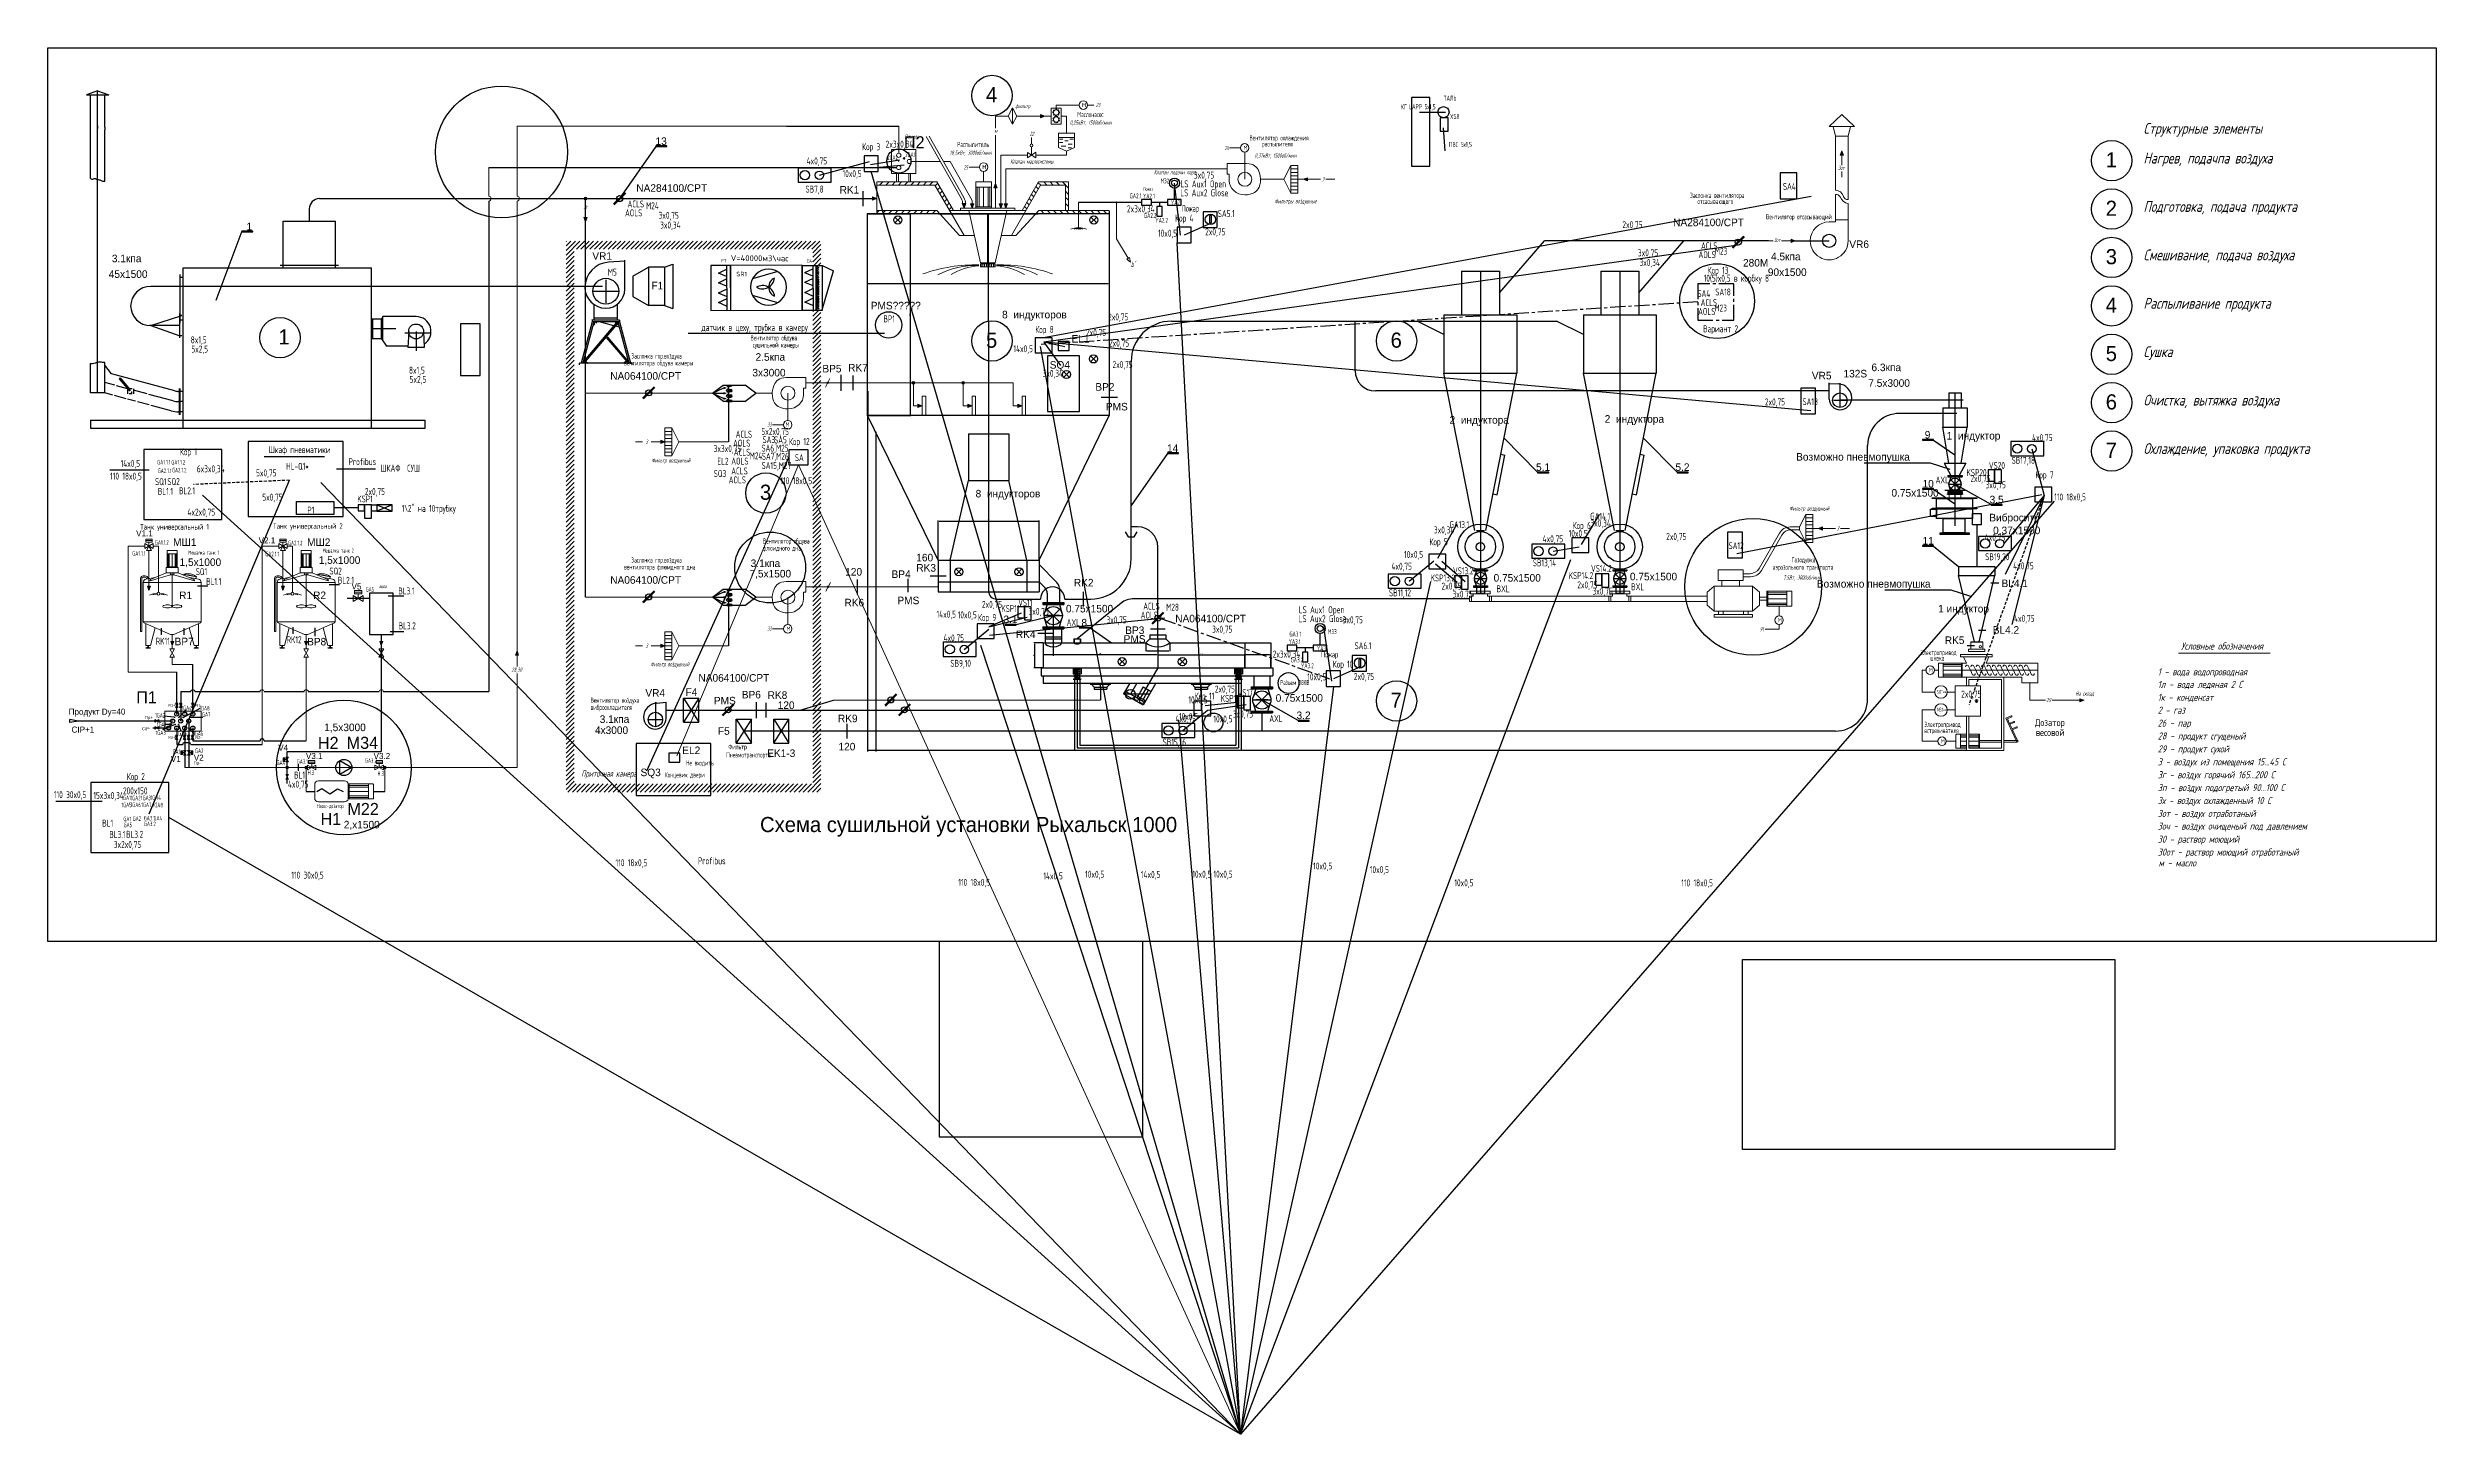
# Model space of a CAD drawing. Header units: millimetres. Extents: x 294 to 6216, y -3442 to 2720.
# Drawn here: x 294 to 6216, y -3442 to -5 of the extents above; entities that cross this region are included whole.
import ezdxf

# ---------------------------------------------------------------- set-up
doc = ezdxf.new("R2010")
doc.units = ezdxf.units.MM
doc.header["$LTSCALE"] = 15
for name, pattern in [('CENTERX2', [4, 2.5, -0.5, 0.5, -0.5]), ('HIDDEN2', [0.1875, 0.125, -0.0625]), ('HIDDENX2', [0.75, 0.5, -0.25])]:
    doc.linetypes.add(name, pattern=pattern)
for name, color, linetype in [('CIP 1', 3, 'Continuous'), ('CIP 2', 4, 'Continuous'), ('CIP2', 4, 'Continuous'), ('FSY', 4, 'Continuous'), ('ОСЕВАЯ Х2', 7, 'CENTERX2'), ('ШТРИХОВАЯ 2', 7, 'HIDDEN2'), ('ШТРИХОВАЯ Х2', 7, 'HIDDENX2')]:
    doc.layers.add(name, color=color, linetype=linetype)
doc.layers.add('Продукт', color=33, linetype='Continuous', lineweight=30)
doc.styles.add('0', font='gost.shx', dxfattribs={"width": 0.75, "oblique": 15})
doc.styles.add('34', font='gost.shx', dxfattribs={"width": 0.75, "oblique": 15, "height": 3.5})
doc.styles.add('ROMANS-LODRET', font='ROMANS', dxfattribs={"height": 14})
doc.dimstyles.new('ISO-25', dxfattribs={"dimtxt": 2.5, "dimasz": 2.5, "dimexe": 1.25, "dimexo": 0.625, "dimtad": 1, "dimtxsty": 'Standard', "dimcen": 2.5, "dimadec": 0, "dimazin": 0, "dimtfac": 1, "dimtmove": 0, "dimatfit": 3, "dimfxl": 1, "dimarcsym": 0})

msp = doc.modelspace()

# ---------------------------------------------------------------- texts
at = {"linetype": 'Continuous', "lineweight": 30}
for s, height, p in [('4', 37.5, (2620.525, -140.065)), ('13', 18.75, (1801.092, -245.886)), ('1', 37.5, (5396.832, -301.527)), ('2', 37.5, (5396.832, -421.527)), ('1', 18.75, (786.886, -457.346)), ('3.1кпа', 18.75, (453.222, -536.558)), ('VR1', 18.75, (1644.435, -530.474)), ('280M', 18.75, (4497.511, -547.269)), ('4.5кпа', 18.75, (4566.926, -531.737)), ('VR6', 18.75, (4761.04, -501.225)), ('3', 37.5, (5396.832, -541.527)), ('45x1500', 18.75, (445.367, -575.37)), ('F1', 18.75, (1791.004, -603.864)), ('90x1500', 18.75, (4559.071, -570.549)), ('4', 37.5, (5396.832, -661.527)), ('1', 37.5, (865.822, -740.507)), ('6', 37.5, (3623.68, -748.454)), ('2.5кпа', 18.75, (2049.137, -780.843)), ('5', 37.5, (2620.525, -748.454)), ('5', 37.5, (5396.832, -781.527)), ('3x3000', 18.75, (2041.282, -819.655)), ('VR5', 18.75, (4668.192, -826.998)), ('132S', 18.75, (4746.644, -822.136)), ('7.5x3000', 18.75, (4808.204, -845.417)), ('6.3кпа', 18.75, (4816.06, -806.604)), ('6', 37.5, (5396.832, -901.527)), ('14', 18.75, (3069.356, -1007)), ('9', 18.75, (4948.099, -973.622)), ('7', 37.5, (5396.832, -1021.527)), ('5.1', 18.75, (3984.326, -1053.878)), ('5.2', 18.75, (4329.916, -1053.878)), ('3', 37.5, (2059.994, -1125.505)), ('0.75x1500', 18.75, (4865.554, -1117.628)), ('10', 18.75, (4942.639, -1094.981)), ('3.5', 18.75, (5108.929, -1134.213)), ('Вибросито ', 18.75, (5108.187, -1178.969)), ('МШ1', 18.75, (605.042, -1239.969)), ('МШ2', 18.75, (937.203, -1239.969)), ('11', 18.75, (4942.639, -1236.448)), ('0.37x1500', 18.75, (5117.599, -1210.754)), ('R1', 18.75, (619.944, -1371.685)), ('R2', 18.75, (952.105, -1371.685)), ('0.75x1500', 18.75, (3879.111, -1328.328)), ('0.75x1500', 18.75, (4217.114, -1325.141)), ('3.1', 18.75, (2663.733, -1431.309)), ('0.75x1500', 18.75, (2818.723, -1404.746)), ('8', 18.75, (2857.134, -1439.475)), ('RK8', 18.75, (2079.111, -1619.005)), ('0.75x1500', 18.75, (3338.797, -1626.052)), ('3.2', 18.75, (3390.465, -1669.153)), ('7', 37.5, (3623.68, -1641.042)), ('4x3000', 18.75, (1650.93, -1705.96)), ('3.1кпа', 18.75, (1662.741, -1678.68)), ('F5', 18.75, (1955.826, -1707.984)), ('EK1-3', 18.75, (2078.032, -1763.104))]:
    msp.add_text(s, height=height, dxfattribs=at).set_placement(p)
at = {"lineweight": 13, "style": '34'}
for s, height, oblique, width, p in [('фильтр', 10.404, 15, 0.7774, (2693.256, -154.534)), ('23', 10.3527, 15, 0.777416, (2892.617, -152.037)), ('Панель', 10.404, 15, 0.8, (2418.338, -230.455)), ('м', 10.404, 15, 0.7774, (2641.445, -215.75)), ('22', 10.3527, 15, 0.777416, (2728.689, -223.474)), ('0,25кВт, 1500об/мин', 10.404, 15, 0.8, (2828.522, -195.545)), ('Структурные элементы', 26.84577, 15, 0.95, (5490.5, -218.209)), ('18,5кВт, 3000об/мин', 10.404, 15, 0.8, (2530.25, -270.21)), ('25', 10.3527, 15, 0.777416, (2564.988, -306.311)), ('Клапан маслосистемы', 10.404, 15, 0.7774, (2680.725, -291.99)), ('24', 10.3527, 15, 0.777416, (3211.946, -258.601)), ('0,37кВт, 1500об/мин', 10.404, 15, 0.8, (3286.801, -277.15)), ('Нагрев, подачпа воздуха', 26.84577, 15, 0.95, (5490.5, -291.81)), ('Клапан подачи пара', 10.404, 15, 0.7774, (3036.995, -318.535)), ('3', 10.404, 15, 0.7774, (3453.354, -335.883)), ('3от', 10.404, 15, 0.777416, (4733.146, -307.683)), ('3г', 10.404, 15, 0.8, (1622.341, -404.399)), ('Фильтры воздушные', 10.404, 15, 0.8, (3335.908, -390.684)), ('Подготовка, подача продукта', 26.84577, 15, 0.95, (5490.5, -411.81)), ("b'", 12.75, 15, 0.777416, (2979.872, -548.13)), ('3от', 10.404, 15, 0.777416, (4573.887, -486.753)), ('Смешивание, подача воздуха', 26.84577, 15, 0.95, (5490.5, -531.81)), ('Распыливание продукта', 26.84577, 15, 0.95, (5490.5, -651.81)), ('Сушка', 26.8458, 15, 0.95, (5490.5, -771.81)), ('Очистка, вытяжка воздуха', 26.84577, 15, 0.95, (5490.5, -891.81)), ('33', 10.3527, 15, 0.777416, (2077.578, -944.346)), ('3', 10.404, 15, 0.777416, (1776.365, -986.881)), ('Охлаждение, упаковка продукта ', 26.84577, 15, 0.95, (5490.5, -1011.81)), ('Фильтр воздушный', 10.404, 15, 0.777416, (1791.353, -1032.905)), ('Фильтр воздушный', 10.404, 15, 0.8, (4612.608, -1152.074)), ('3', 10.404, 15, 0.7774, (4730.054, -1201.362)), ('7.5Вт, 3000об/мин', 10.404, 15, 0.8, (4597.611, -1323.379)), ('33', 10.3527, 15, 0.777416, (2077.578, -1450.13)), ('91', 10.3527, 15, 0.777416, (4538.962, -1451.591)), ('Условные обозначения', 17.54626, 15, 0.95, (5583.285, -1496.78)), ('3', 10.404, 15, 0.777416, (1776.365, -1492.665)), ('Фильтр воздушный', 10.404, 15, 0.777416, (1788.737, -1538.458)), ('28,30', 10.404, 15, 0.8, (1443.931, -1551.905)), ('SIC1**', 9.6625, 359.9999985, 0.690269, (4977.862, -1606.304)), ('1 - вода водопроводная', 17.54626, 15, 0.95, (5525.925, -1560.714)), ('1л - вода ледяная 2 С', 17.54626, 15, 0.95, (5525.925, -1591.798)), ('NS1**', 9.6625, 359.9999985, 0.716868, (4978.976, -1650.553)), ('29', 10.404, 15, 0.777416, (5249.631, -1627.013)), ('На склад', 10.404, 15, 0.8, (5321.758, -1610.998)), ('2 - газ', 17.5463, 15, 0.95, (5525.925, -1655.798)), ('1к - конденсат', 17.54626, 15, 0.95, (5525.925, -1623.798)), ('26 - пар', 17.5463, 15, 0.95, (5525.925, -1687.798)), ('28 - продукт сгущеный', 17.54626, 15, 0.95, (5525.925, -1719.797)), ('29 - продукт сухой', 17.54626, 15, 0.95, (5525.925, -1751.797)), ('3 - воздух из помещения 15...45 С', 17.54626, 15, 0.95, (5525.925, -1783.797)), ('Приточная камера', 15.606, 15, 0.777416, (1616.894, -1812.2)), ('3г - воздух горячий 165...200 С', 17.54626, 15, 0.95, (5525.925, -1815.797)), ('3п - воздух подогретый 90...100 С', 17.54626, 15, 0.95, (5525.925, -1847.796)), ('3х - воздух охлажденный 10 С', 17.54626, 15, 0.95, (5525.925, -1879.796)), ('3от - воздух отработаный', 17.54626, 15, 0.95, (5525.925, -1911.796)), ('3оч - воздух очищеный под давлением', 17.54626, 15, 0.95, (5525.925, -1943.114)), ('30 - раствор моющий', 17.54626, 15, 0.95, (5525.925, -1975.549)), ('30от - раствор моющий отработаный', 17.54626, 15, 0.95, (5525.925, -2007.548)), ('м - масло', 17.5463, 15, 0.95, (5527.916, -2034.52))]:
    msp.add_text(s, height=height, dxfattribs=dict(at, oblique=oblique, width=width)).set_placement(p)
at = {"lineweight": 13, "style": '34', "width": 0.7774}
for s, height, p in [('Маслонасос', 12.75, (2846.862, -176.632)), ('ТАЛЬ', 12.75, (3755.508, -136.489)), ('XS8', 12.75, (3770.889, -181.471)), ('Вентилятор охлаждения ', 12.75, (3273.791, -234.556)), ('Распылитель', 12.75, (2548.879, -250.945)), ('     распылителя', 12.75, (3273.791, -249.607)), ('ПВС 5х1,5', 12.75, (3768.611, -250.938)), (' Заслонка вентилятора', 12.75, (4360.165, -377.174)), ('    отсасывающего', 12.75, (4360.165, -392.045)), ('Вентилятор отсасывающий', 12.75, (4554.639, -430.153)), ('10(5)x0,5 в корбку 8', 17.28, (4400.072, -584.729)), ('Кор 13', 17.28, (4409.758, -565.116)), ('Вариант 2', 17.28, (4398.714, -710.181)), ('    Заслонка гор.воздуха', 12.75, (1716.744, -775.308)), ('Вентилятор обдува', 12.75, (2036.601, -730.346)), (' сушильной камеры', 12.75, (2036.366, -748.053)), (' вентилятора обдува камеры', 12.75, (1716.927, -792.527)), ('флюидного дна', 12.75, (2066.979, -1251.623)), ('Вентилятор обдува', 12.75, (2067.215, -1233.916)), (' вентилятора флюидного дна', 12.75, (1716.927, -1298.311)), ('    Заслонка гор.воздуха', 12.75, (1716.744, -1281.092)), ('аэрозольного транспорта', 12.75, (4571.043, -1298.926)), ('Газодувка', 12.75, (4617.814, -1280.461)), (' Электропривод', 12.75, (4930.948, -1510.457)), ('     шнэка', 12.75, (4930.948, -1524.176)), ('виброохладителя', 12.75, (1640.004, -1646.486)), ('Вентилятор воздуха', 12.75, (1640.239, -1628.779)), (' Электропривод', 12.75, (4940.965, -1688.682)), (' встряхивателя', 12.75, (4940.965, -1703.871)), ('Пневмотранспорта ', 12.75, (1976.587, -1764.161)), ('Фильтр', 12.75, (1981.59, -1744.065))]:
    msp.add_text(s, height=height, dxfattribs=at).set_placement(p)
at = {"lineweight": 13}
for s, height, style, oblique, p in [('М', 10.353, '0', -0.0000015, (2858.637, -151.933)), ('М', 10.353, '0', -0.0000015, (2611.377, -305.629)), ('М', 10.353, '0', -0.0000015, (3258.754, -257.918)), ('М', 10.353, '0', -0.0000015, (2123.337, -944.039)), ('М', 10.353, '0', -0.0000015, (4583.995, -1429.065)), ('М', 10.353, '0', -0.0000015, (2125.898, -1450.164)), ('М', 10.353, '0', -0.0000015, (4958.461, -1552.938)), ('Дозатор', 17.2545, '34', 359.9999985, (5221.298, -1686.449)), ('весовой', 17.2545, '34', 359.9999985, (5223.494, -1710.886)), ('М', 10.353, '0', -0.0000015, (4987.848, -1729.194))]:
    msp.add_text(s, height=height, dxfattribs=dict(at, style=style, oblique=oblique)).set_placement(p)
at = {"color": 1, "lineweight": 13, "style": '34', "width": 0.7774}
for s, height, p in [('КГ LAPP 5х1,5', 12.75, (3649.398, -157.405)), ('10x0,5', 17.28, (3047.053, -473.224)), ('5x2,5', 17.28, (650.274, -760.378)), ('5x2,5', 17.28, (1191.354, -835.614)), ('5x2x0,75', 17.28, (2063.62, -964.789)), ('3x3x0,75', 17.28, (1945.329, -1007.149)), ('14x0,5', 17.28, (474.867, -1044.07)), ('5x0,75', 17.28, (810.754, -1067.437)), ('Profibus', 17.28, (1040.059, -1039.639)), ('M24', 17.28, (2034.482, -1025.126)), ('5x0,75', 17.28, (826.127, -1127.605)), ('SA12', 17.28, (4461.586, -1247.823)), ('10x0,5', 17.28, (3657.049, -1269.643)), ('10x0,5', 17.28, (3417.087, -1573.002)), ('1GA8', 11.232, (670.07, -1647.736)), ('10x0,5', 17.28, (3099.023, -1671.421)), ('10x0,5', 17.28, (3099.023, -1671.421)), ('10x0,5', 17.28, (3122.406, -1630.077)), ('10x0,5', 17.28, (3122.406, -1630.077)), ('10x0,5', 17.28, (3184.422, -1677.443)), ('Кор 2', 17.28, (490.242, -1820.252)), ('200x150', 17.28, (480.812, -1855.64)), ('14x0,5', 17.28, (2762.815, -2066.54)), ('10x0,5', 17.28, (2866.373, -2062.376)), ('14x0,5', 17.28, (3004.646, -2062.933)), ('10x0,5', 17.28, (3132.097, -2062.28)), ('10x0,5', 17.28, (3184.606, -2062.113)), ('10x0,5', 17.28, (3431.676, -2041.929)), ('10x0,5', 17.28, (3572.281, -2050.778)), ('10x0,5', 17.28, (3781.858, -2083.56))]:
    msp.add_text(s, height=height, dxfattribs=at).set_placement(p)
at = {"color": 5, "lineweight": 13, "style": '34', "width": 0.7774}
for s, height, p in [('2x3x0,34', 17.28, (2371.912, -252.531)), ('4x0,75', 17.28, (2175.826, -294.04)), ('10x0,5', 17.28, (2264.902, -325.575)), ('3x0,75', 17.28, (3136.19, -329.283)), ('AOLS', 17.28, (1725.616, -422.852, -0.02)), ('ACLS', 17.28, (1731.881, -400.825, -0.02)), ('M24', 17.28, (1777.727, -405.316, -0.02)), ('3x0,75', 17.28, (1808.756, -428.963)), ('2x3x0,34', 17.28, (2970.124, -412.821)), ('YA2.1', 12, (3009.679, -378.538)), ('YA2', 12, (3078.936, -394.854)), ('3x0,34', 17.28, (1812.673, -453.004)), ('YA2.2', 12, (3040.351, -438.675)), ('2x0,75', 17.28, (3164.1, -469.687)), ('2x0,75', 17.28, (4198.501, -451.939)), ('3x0,75', 17.28, (4237.024, -521.801)), ('3x0,34', 17.28, (4240.94, -545.842)), ('M5', 17.28, (1682.943, -569.807, -0.02)), ('2x0,75', 17.28, (2868.565, -719.221)), ('2x0,75', 17.28, (2923.475, -680.858)), ('8x1,5', 17.28, (648.834, -737.658)), ('14x0,5', 17.28, (2688.654, -759.604)), ('2x0,75', 17.28, (2925.643, -745.834)), ('8x1,5', 17.28, (1189.914, -812.894)), ('3x0,34', 17.28, (2760.891, -820.556)), ('2x0,75', 17.28, (2934.314, -798.897)), ('2x0,75', 17.28, (4551.796, -891.448)), ('Кор 1', 17.28, (621.95, -1015.048)), ('Шкаф пневматики', 17.28, (842.175, -1009.881)), ('4x0,75', 17.28, (5214.235, -979.876)), ('110 18x0,5', 17.28, (448.888, -1075.429)), ('6x3x0,34', 17.28, (663.854, -1057.351)), ('SA', 17.28, (2146.49, -1029.735)), ('2x0,75', 17.28, (5061.394, -1081.297)), ('Кор 7', 17.28, (5222.464, -1072.262)), ('2x0,75', 17.28, (1080.444, -1113.482)), ('110 18x0,5', 17.28, (2110.807, -1086.882)), ('3x0,75', 17.28, (5098.965, -1097.011)), ('110 18x0,5', 17.28, (5269.193, -1127.137)), ('4x2x0,75', 17.28, (640.697, -1164.636)), ('3x0,34', 17.28, (4119.28, -1192.048)), ('3x0,34', 17.28, (3731.222, -1208.872)), ('2x0,75', 17.28, (4307.101, -1225.2)), ('4x0,75', 17.28, (5096.882, -1227.344)), ('4x0,75', 17.28, (3625.855, -1298.872)), ('4x0,75', 17.28, (5167.454, -1297.852)), ('2x0,75', 17.28, (3750.133, -1348.002)), ('3x0,75', 17.28, (3777.298, -1367.978)), ('2x0,75', 17.28, (4086.812, -1344.992)), ('3x0,75', 17.28, (4124.383, -1360.705)), ('14x0,5', 17.28, (2497.936, -1417.807)), ('2x0,75', 17.28, (2610.548, -1393.349)), ('3x0,75', 17.28, (2726.063, -1410.661)), ('3x0,75', 17.28, (2919.419, -1431.66)), ('M28', 17.28, (3067.342, -1400.344, -0.02)), ('3x0,75', 17.28, (3504.84, -1431.66)), ('4x0,75', 17.28, (5169.609, -1428.138)), ('4x0,75', 17.28, (2515.248, -1476.542)), ('3x0,75', 17.28, (3181.282, -1454.946)), ('YA3.1', 12, (3370.829, -1482.928)), ('M33', 12, (3468.403, -1458.143)), ('2x3x0,34', 17.28, (3331.545, -1516.612)), ('YA3.2', 12, (3401.5, -1543.066)), ('YA3', 12, (3441.003, -1499.917)), ('2x0,75', 17.28, (3187.896, -1603.316)), ('Разъем 380B', 12, (3349.991, -1584.416)), ('2x0,75', 17.28, (3532.75, -1572.064)), ('2x0,75', 17.28, (5038.635, -1615.751)), ('Кор 11', 17.28, (3137.887, -1620.536)), ('3x0,75', 17.28, (3232.589, -1665.237)), ('4x0,75', 17.28, (3090.286, -1676.511)), ('4x0,75', 17.28, (889.852, -1839.101)), ('110 30x0,5', 17.28, (309.447, -1865.067)), ('15x3x0,34', 17.28, (407.254, -1867.119)), ('3x2x0,75', 17.28, (457.983, -1988.578)), ('Profibus', 17.28, (1906.308, -2028.975)), ('110 30x0,5', 17.28, (898.055, -2064.613)), ('110 18x0,5', 17.28, (1702.043, -2033.832)), ('110 18x0,5', 17.28, (2551.856, -2082.434)), ('110 18x0,5', 17.28, (4344.457, -2083.899))]:
    msp.add_text(s, height=height, dxfattribs=at).set_placement(p)
at = {"color": 3, "lineweight": 30}
for s, p in [('П2', (2417.109, -254.282)), ('П1', (513.655, -1630.181))]:
    msp.add_text(s, height=30, dxfattribs=at).set_placement(p)
at = {"color": 3, "lineweight": 13, "style": '34', "width": 0.7774}
for s, height, p in [('Кор 3', 17.28, (2313.332, -258.935)), ('2GA2', 11.232, (2375.538, -282.794)), ('2GA1', 11.232, (2420.32, -275.56)), ('SB7,8', 17.28, (2172.895, -364.007))]:
    msp.add_text(s, height=height, dxfattribs=at).set_placement(p)
at = {"color": 3, "linetype": 'Continuous', "lineweight": 30}
for s, p in [('NA284100/CPT', (1753.502, -361.995)), ('NA284100/CPT', (4324.285, -447.195)), ('NA064100/CPT', (1688.865, -827.813)), ('NA064100/CPT', (1688.865, -1333.597)), ('NA064100/CPT', (3089.726, -1429.183)), ('NA064100/CPT', (1907.637, -1576.319))]:
    msp.add_text(s, height=18.75, dxfattribs=at).set_placement(p)
at = {"color": 1, "linetype": 'Continuous', "lineweight": 30}
for s, p in [('RK1', (2257.673, -366.493)), ('PMS?????', (2334.77, -653.389)), ('BP5', (2214.839, -809.778)), ('RK7', (2278.679, -807.53)), ('BP2', (2891.668, -854.928)), ('PMS', (2917.674, -903.93)), ('1,5x1000', (621.045, -1289.528)), ('1,5x1000', (966.091, -1284.4)), ('7,5x1500', (2034.087, -1317.999)), ('3.1кпа', (2036.975, -1292.217)), ('120', (2271.441, -1313.479)), ('BP4', (2386.277, -1319.258)), ('160', (2447.664, -1278.07)), ('RK3', (2447.8, -1303.483)), ('RK2', (2838.384, -1340.27)), ('BL4.1', (5138.558, -1341.9)), ('RK6', (2269.611, -1389.672)), ('PMS', (2400.864, -1384.32)), ('BP7', (608.723, -1486.1)), ('BP8', (937.214, -1486.572)), ('RK4', (2694.584, -1468.359)), ('PMS', (2961.852, -1479.839)), ('BP3', (2965.787, -1458.106)), ('RK5', (4997.75, -1482.912)), ('BL4.2', (5116.672, -1457.508)), ('VR4', (1775.954, -1613.585)), ('F4', (1875.416, -1611.523)), ('BP6', (2014.916, -1617.843)), ('PMS', (1945.764, -1632.735)), ('120', (2104.099, -1644.022)), ('RK9', (2253.351, -1676.97)), ('1,5x3000', (979.611, -1699.033)), ('120', (2254.804, -1746.705)), ('2,x1500', (1028.139, -1940.155))]:
    msp.add_text(s, height=18.75, dxfattribs=at).set_placement(p)
at = {"color": 7, "lineweight": 13, "style": '34', "width": 0.7774}
for s, height, p in [('Пожар', 8.415, (3010.844, -359.138)), ('SA4', 17.28, (4384.526, -622.631)), ('AOLS', 17.28, (4386.338, -667.251, -0.02)), ('ACLS', 17.28, (4392.603, -645.223, -0.02)), ('M23', 17.28, (4426.755, -658.714, -0.02)), ('SA18', 17.28, (4428.745, -618.963)), ('Мешалка танк 1', 10.098, (642.686, -1261.388)), ('Мешалка танк 2', 10.098, (975.529, -1256.278)), ('Пожар', 15, (3451.218, -1516.294)), ('Насос-дозатор', 10.098, (961.408, -1889.764))]:
    msp.add_text(s, height=height, dxfattribs=at).set_placement(p)
at = {"color": 30, "lineweight": 13, "style": '34', "width": 0.7774}
for s, height, p in [('M32', 12, (3053.207, -340.851)), ('LS Aux1 Open', 17.28, (3102.818, -350.966)), ('GA2.1', 12, (2976.834, -378.008)), ('LS Aux2 Glose', 17.28, (3102.409, -373.168)), ('Пожар', 15, (3106.015, -410.977)), ('SA5.1', 17.28, (3195.1, -424.489)), ('GA2.2', 12, (3012.328, -426.712)), ('Кор 4', 17.28, (3089.41, -435.897))]:
    msp.add_text(s, height=height, dxfattribs=at).set_placement(p)
at = {"color": 60, "lineweight": 13, "style": '34', "width": 0.7774}
for s, p in [('SA4', (4596.426, -357.305)), ('AOLS', (4387.255, -526.461, -0.02)), ('ACLS', (4393.521, -504.433, -0.02)), ('M23', (4427.673, -517.924, -0.02)), ('Кор 8', (2742.647, -711.851)), ('SA18', (4644.939, -890.853))]:
    msp.add_text(s, height=17.28, dxfattribs=at).set_placement(p)
at = {"color": 6, "lineweight": 13, "style": '34', "width": 0.7774}
for s, height, p in [('датчик в цеху, трубка в камеру', 17.28, (1915.062, -706.95)), ('BP1', 17.28, (2366.26, -685.622)), ('GA1.1.1', 11.232, (565.757, -1037.938)), ('GA2.1.1', 11.232, (567.05, -1059.116)), ('GA1.1.2', 11.232, (600.84, -1038.03)), ('GA2.1.2', 11.232, (602.451, -1057.477)), ('HL-Q1*', 17.28, (885.182, -1051.071, -0.02)), ('ШКАФ  СУШ', 17.28, (1119.073, -1055.625)), ('KSP20', 17.28, (5051.784, -1066.596)), ('VS20', 17.28, (5107.053, -1048.982)), ('SB17,18', 17.28, (5163.455, -1036.267)), ('SQ1', 17.28, (560.254, -1089.28)), ('BL1.1', 17.28, (567.249, -1113.213)), ('SQ2', 17.28, (590.755, -1088.816)), ('BL2.1', 17.28, (619.696, -1111.719)), ('KSP1', 17.28, (1061.696, -1132.117)), ('AXL', 17.28, (4975.181, -1084.968)), ('P1', 17.28, (937.766, -1159.568)), ('1\\2" на 10трубку', 17.28, (1171.924, -1155.385)), ('GA1.1.2', 11.232, (560.038, -1236.895)), ('GA2.1.2', 11.232, (889.958, -1238.131)), ('GA1.1.1', 11.232, (503.868, -1264.119)), ('SQ1', 17.28, (661.176, -1312.211)), ('GA2.1.1', 11.232, (833.789, -1265.355)), ('SQ2', 17.28, (992.496, -1310.745)), ('SB19,20', 17.28, (5098.115, -1275.23)), ('BL1.1', 17.28, (686.972, -1336.608)), ('BL2.1', 17.28, (1013.526, -1333.67)), ('GA5', 11.232, (1082.434, -1353.025)), ('BL3.1', 17.28, (1163.331, -1360.166)), ('BXL', 17.28, (3886.512, -1354.772)), ('BXL', 17.28, (4220.22, -1349.631)), ('10x0,5', 17.28, (2550.485, -1419.448)), ('AXL', 17.28, (2820.52, -1438.171)), ('RK11', 17.28, (562.175, -1484.61)), ('RK12', 17.28, (886.59, -1480.959)), ('BL3.2', 17.28, (1164.217, -1446.612)), ('VS17', 17.28, (3244.378, -1612.095)), ('1GA2', 11.232, (560.465, -1665.346)), ('1GA4', 11.232, (625.714, -1647.188)), ('1GA7', 11.232, (672.662, -1662.915)), ('KSP17', 17.28, (3202.534, -1626.568)), ('1GA3', 11.232, (561.566, -1708.587)), ('1GA1', 11.232, (564.826, -1688.004)), ('1GA5', 11.232, (613.531, -1710.459)), ('1GA6', 11.232, (655.008, -1710.181)), ('AXL', 17.28, (3323.011, -1676.482)), ('GA1', 11.232, (603.503, -1755.688)), ('GA2', 11.232, (659.43, -1753.172)), ('GA4', 11.232, (861.585, -1782.892)), ('GA3.1', 11.232, (911.764, -1779.746)), ('GA3.2', 11.232, (1080.946, -1777.47)), ('SB15,16', 17.28, (3058.633, -1734.87)), ('BL1', 17.28, (904.9, -1816.678)), ('Н.З.', 11.232, (938.514, -1807.4)), ('Н.З.', 11.232, (1111.79, -1809.704)), ('1GA1', 11.232, (476.724, -1869.924)), ('1GA5', 11.232, (476.937, -1887.523)), ('1GA2', 11.232, (499.431, -1870.365)), ('1GA6', 11.232, (499.799, -1887.381)), ('1GA3', 11.232, (525.195, -1870.184)), ('1GA7', 11.232, (526.203, -1887.366)), ('1GA4', 11.232, (549.113, -1869.457)), ('1GA8', 11.232, (554.423, -1887.896)), ('BL1', 17.28, (429.283, -1935.69)), ('BL3.1', 17.28, (446.861, -1963.742)), ('GA1', 11.232, (481.861, -1922.274)), ('GA5', 11.232, (482.446, -1937.119)), ('BL3.2', 17.28, (488.3, -1963.332)), ('GA2', 11.232, (504.815, -1921.472)), ('GA3.1', 11.232, (532.301, -1920.236)), ('GA3.2', 11.232, (532.91, -1934.536)), ('GA4', 11.232, (556.58, -1920.306))]:
    msp.add_text(s, height=height, dxfattribs=at).set_placement(p)
at = {"color": 5, "linetype": 'Continuous', "lineweight": 30}
for s, p in [('8  индукторов', (2660.325, -675.766)), ('2  индукторa', (3769.92, -936.878)), ('2  индукторa', (4154.579, -934.445)), ('1  индуктор', (5002.472, -976.109)), ('Возможно пневмопушка', (4629.272, -1028.387)), ('8  индукторов', (2594.751, -1119.629)), ('Возможно пневмопушка', (4680.561, -1343.077)), ('1 индуктор', (4981.162, -1404.824))]:
    msp.add_text(s, height=18.75, dxfattribs=at).set_placement(p)
at = {"color": 60, "linetype": 'Continuous', "lineweight": 30}
for s, p in [('EL1', (2832.83, -735.772)), ('SQ4', (2778.577, -800.354))]:
    msp.add_text(s, height=18.75, dxfattribs=at).set_placement(p)
at = {"color": 4, "lineweight": 13, "style": '34', "width": 0.7774}
for s, height, p in [('AOLS', 17.28, (1993.594, -993.603, -0.02)), ('ACLS', 17.28, (1995.306, -1016.195, -0.02)), ('ACLS', 17.28, (1999.859, -971.576, -0.02)), ('SA6,M25', 17.28, (2063.72, -1006.108)), ('SA3,', 17.28, (2066.384, -984.96)), ('SA5', 17.28, (2095.143, -985.523)), ('Кор 12', 17.28, (2131.885, -989.736)), ('SQ3', 17.28, (1945.453, -1069.053)), ('EL2', 17.28, (1954.508, -1038.614)), ('ACLS', 17.28, (1988.93, -1062.635, -0.02)), ('AOLS', 17.28, (1989.04, -1038.222, -0.02)), ('SA15,M27', 17.28, (2064.13, -1049.184)), ('SA7,M26', 17.28, (2064.597, -1026.279)), ('AOLS', 17.28, (1982.665, -1084.662, -0.02)), ('Не входить', 12.75, (1876.823, -1783.979)), ('Концевик двери', 12.75, (1823.938, -1813.705))]:
    msp.add_text(s, height=height, dxfattribs=at).set_placement(p)
at = {"color": 7, "lineweight": 13, "style": '34'}
for s, height, oblique, width, p in [('Танк универсальный 2', 13.66557, 359.9999985, 0.9, (853.161, -1197.223)), ('Танк универсальный 1', 13.66557, 359.9999985, 0.9, (523.485, -1199.293)), ('вода', 8.24, 15, 0.8, (1115.989, -1344.164))]:
    msp.add_text(s, height=height, dxfattribs=dict(at, oblique=oblique, width=width)).set_placement(p)
at = {"color": 131, "lineweight": 13, "true_color": 0x7affff, "style": '34', "width": 0.7774}
for s, p in [('GA13.1', (3769.567, -1195.644)), ('Кор 5', (3720.168, -1238.247)), ('VS13.2', (3778.442, -1310.198)), ('SB11,12', (3619.78, -1364.731)), ('KSP13.2', (3723.173, -1327.811))]:
    msp.add_text(s, height=17.28, dxfattribs=at).set_placement(p)
at = {"color": 94, "lineweight": 13, "style": '34', "width": 0.7774}
for s, p in [('Кор 6', (4075.005, -1197.85)), ('GA14.1', (4118.603, -1175.116)), ('4x0,75', (4000.729, -1230.774)), ('10x0,5', (4065.319, -1217.464)), ('SB13,14', (3976.262, -1290.332)), ('VS14.2', (4120.638, -1304.282)), ('KSP14.2', (4065.368, -1321.895))]:
    msp.add_text(s, height=17.28, dxfattribs=at).set_placement(p)
at = {"color": 1}
for s, p in [('V1.1', (513.354, -1216.241)), ('V2.1', (817.094, -1233.657)), ('V5', (1047.394, -1347.771)), ('V1', (599.409, -1775.371)), ('V2', (656.31, -1772.085)), ('V4', (865.677, -1747.569)), ('V3.1', (934.34, -1768.242)), ('V3.2', (1102.085, -1768.014))]:
    msp.add_text(s, height=15, dxfattribs=at).set_placement(p)
at = {"color": 10, "lineweight": 13, "style": '34', "width": 0.7774}
for s, p in [('Кор 9', (2600.642, -1425.764)), ('KSP11', (2658.615, -1403.579)), ('VS11', (2700.459, -1389.105)), ('AOLS', (3004.212, -1419.933, -0.02)), ('SB9,10', (2532.258, -1539.471))]:
    msp.add_text(s, height=17.28, dxfattribs=at).set_placement(p)
at = {"color": 190, "lineweight": 13, "style": '34', "width": 0.7774}
for s, height, p in [('ACLS', 17.28, (3010.478, -1397.905, -0.02)), ('LS Aux2 Glose', 17.28, (3395.67, -1428.864)), ('LS Aux1 Open', 17.28, (3396.079, -1406.662)), ('GA3.1', 12, (3372.898, -1464.321)), ('SA6.1', 17.28, (3534.286, -1495.892)), ('GA3.2', 12, (3376.001, -1528.412)), ('Кор 10', 17.28, (3480.206, -1541.605))]:
    msp.add_text(s, height=height, dxfattribs=at).set_placement(p)
at = {"color": 7}
for s, p in [('R1+', (592.954, -1638.384)), ('R1-', (660.503, -1638.654)), ('R2+', (592.837, -1717.43)), ('R2-', (660.175, -1718.1))]:
    msp.add_text(s, height=6.75, dxfattribs=at).set_placement(p)
at = {"color": 5, "lineweight": 30}
for s, p in [('Н2', (964.079, -1743.129)), ('М34', (1035.325, -1742.933)), ('М22', (1037.088, -1907.03)), ('Н1', (970.473, -1931.707))]:
    msp.add_text(s, height=30, dxfattribs=at).set_placement(p)
at = {"color": 4, "linetype": 'Continuous', "lineweight": 30}
for s, p in [('EL2', (1867.459, -1755.858)), ('SQ3', (1763.891, -1810.584))]:
    msp.add_text(s, height=18.75, dxfattribs=at).set_placement(p)
at = {"linetype": 'Continuous'}
msp.add_text('Схема сушильной установки Рыхальск 1000', height=37.5, dxfattribs=at).set_placement((2060.267, -1949.23))
at = {"color": 7, "attachment_point": 1, "rotation": 359.75, "style": 'ROMANS-LODRET'}
for s, insert, char_height, width in [('{\\H0.566x;F7}', (1964.062, -528.379), 14.85239, 23.42072), ('V=40000м3\\\\час', (1987.647, -518.828), 14.85239, 23.42072), ('{\\H0.566x;G4}', (2175.54, -529.457), 14.85239, 30.32265), ('SR1', (2001.618, -560.191), 11.2093, 23.42072)]:
    msp.add_mtext(s, dxfattribs=dict(at, insert=insert, char_height=char_height, width=width))
at = {"layer": 'CIP 1', "color": 7}
for s, p in [('10', (629.968, -1660.677)), ('Пр+ ', (535.424, -1669.244)), ('1', (592.647, -1694.724)), ('5', (621.136, -1677.721))]:
    msp.add_text(s, height=7.5, rotation=1, dxfattribs=at).set_placement(p)
msp.add_text('CIP+1 ', height=15, dxfattribs=at).set_placement((353.156, -1702.6))
at = {"layer": 'CIP2', "color": 7}
for s, p in [('CIP-', (527.695, -1696.871)), ('Пр-', (656.224, -1782.018))]:
    msp.add_text(s, height=7.5, rotation=1, dxfattribs=at).set_placement(p)
at = {"layer": 'Продукт', "color": 7}
for s, height, rotation, p in [('Продукт Dу=40', 15, 0.2, (346.165, -1658.56)), ('3', 7.5, 1, (612.419, -1659.411)), ('8', 7.5, 1, (651.136, -1660.401)), ('2', 7.5, 1, (601.774, -1677.664)), ('4', 7.5, 1, (611.136, -1695.042)), ('6', 7.5, 1, (631.136, -1695.042)), ('7', 7.5, 1, (641.136, -1677.721)), ('9', 7.5, 1, (651.136, -1695.042))]:
    msp.add_text(s, height=height, rotation=rotation, dxfattribs=at).set_placement(p)

# ---------------------------------------------------------------- blocks, each defined once
blk = doc.blocks.new('*D27')
at = {"color": 0, "lineweight": -2, "transparency": 16777216}
for p, q in [((3046.6, -1470.6), (3046.6, -1510.3)), ((2762.4, -1480.6), (2762.4, -1510.3)), ((2764.9, -1509.1), (3044.1, -1509.1))]:
    blk.add_line(p, q, dxfattribs=at)
at = {"color": 0, "transparency": 16777216}
for points in [[(2764.9, -1508.7), (2764.9, -1509.5), (2762.4, -1509.1)], [(3044.1, -1508.7), (3044.1, -1509.5), (3046.6, -1509.1)]]:
    blk.add_solid(points, dxfattribs=at)
at = {"layer": 'Defpoints', "color": 0, "transparency": 16777216}
for p in [(2762.4, -1480), (3046.6, -1470), (3046.6, -1509.1)]:
    blk.add_point(p, dxfattribs=at)
at = {"color": 0, "transparency": 16777216, "insert": (2904.5, -1507), "char_height": 2.5, "attachment_point": 5}
blk.add_mtext('284,2', dxfattribs=at)
blk = doc.blocks.new('*D28')
at = {"color": 0, "lineweight": -2, "transparency": 16777216}
for p, q in [((3046.6, -1470.7), (3046.6, -1510.8)), ((3049.1, -1509.6), (3259.5, -1509.6)), ((3262, -1480.6), (3262, -1510.8))]:
    blk.add_line(p, q, dxfattribs=at)
at = {"color": 0, "transparency": 16777216}
for points in [[(3049.1, -1509.2), (3049.1, -1510), (3046.6, -1509.6)], [(3259.5, -1509.2), (3259.5, -1510), (3262, -1509.6)]]:
    blk.add_solid(points, dxfattribs=at)
at = {"layer": 'Defpoints', "color": 0, "transparency": 16777216}
for p in [(3046.6, -1470), (3262, -1480), (3262, -1509.6)]:
    blk.add_point(p, dxfattribs=at)
at = {"color": 0, "transparency": 16777216, "insert": (3154.3, -1507.5), "char_height": 2.5, "attachment_point": 5}
blk.add_mtext('215,4', dxfattribs=at)
blk = doc.blocks.new('*D29')
at = {"color": 0, "lineweight": -2, "transparency": 16777216}
for p, q in [((3262, -1541.3), (3262, -1508)), ((3264.5, -1509.3), (3324.5, -1509.3)), ((3327, -1541.3), (3327, -1508))]:
    blk.add_line(p, q, dxfattribs=at)
at = {"color": 0, "transparency": 16777216}
for points in [[(3264.5, -1508.8), (3264.5, -1509.7), (3262, -1509.3)], [(3324.5, -1508.8), (3324.5, -1509.7), (3327, -1509.3)]]:
    blk.add_solid(points, dxfattribs=at)
at = {"layer": 'Defpoints', "color": 0, "transparency": 16777216}
for p in [(3327, -1509.3), (3262, -1542), (3327, -1542)]:
    blk.add_point(p, dxfattribs=at)
at = {"color": 0, "transparency": 16777216, "insert": (3294.5, -1507.4), "char_height": 2.5, "attachment_point": 5}
blk.add_mtext('65', dxfattribs=at)
blk = doc.blocks.new('*D30')
at = {"color": 0, "lineweight": -2, "transparency": 16777216}
for p, q in [((3016.6, -1480.6), (3016.6, -1500.8)), ((3019.1, -1499.5), (3074.1, -1499.5)), ((3076.6, -1480.6), (3076.6, -1500.8))]:
    blk.add_line(p, q, dxfattribs=at)
at = {"color": 0, "transparency": 16777216}
for points in [[(3019.1, -1499.1), (3019.1, -1499.9), (3016.6, -1499.5)], [(3074.1, -1499.1), (3074.1, -1499.9), (3076.6, -1499.5)]]:
    blk.add_solid(points, dxfattribs=at)
at = {"layer": 'Defpoints', "color": 0, "transparency": 16777216}
for p in [(3016.6, -1480), (3076.6, -1480), (3076.6, -1499.5)]:
    blk.add_point(p, dxfattribs=at)
at = {"color": 0, "transparency": 16777216, "insert": (3046.6, -1497.6), "char_height": 2.5, "attachment_point": 5}
blk.add_mtext('60', dxfattribs=at)
blk = doc.blocks.new('*D31')
at = {"color": 0, "lineweight": -2, "transparency": 16777216}
for p, q in [((2761.8, -1480), (2739.1, -1480)), ((2740.4, -1482.5), (2740.4, -1539.5)), ((2761.8, -1542), (2739.1, -1542))]:
    blk.add_line(p, q, dxfattribs=at)
at = {"color": 0, "transparency": 16777216}
for points in [[(2739.9, -1482.5), (2740.8, -1482.5), (2740.4, -1480)], [(2739.9, -1539.5), (2740.8, -1539.5), (2740.4, -1542)]]:
    blk.add_solid(points, dxfattribs=at)
at = {"layer": 'Defpoints', "color": 0, "transparency": 16777216}
for p in [(2762.4, -1480), (2740.4, -1542), (2762.4, -1542)]:
    blk.add_point(p, dxfattribs=at)
at = {"color": 0, "transparency": 16777216, "insert": (2738.5, -1511), "char_height": 2.5, "attachment_point": 5, "rotation": 90}
blk.add_mtext('62', dxfattribs=at)
blk = doc.blocks.new('*D24')
at = {"color": 0, "lineweight": -2, "transparency": 16777216}
for p, q in [((2326.8, -416.4), (2434.2, -416.4)), ((2432.9, -418.9), (2432.9, -913.9)), ((2326.8, -916.4), (2434.2, -916.4))]:
    blk.add_line(p, q, dxfattribs=at)
at = {"color": 0, "transparency": 16777216}
for points in [[(2432.5, -418.9), (2433.3, -418.9), (2432.9, -416.4)], [(2432.5, -913.9), (2433.3, -913.9), (2432.9, -916.4)]]:
    blk.add_solid(points, dxfattribs=at)
at = {"layer": 'Defpoints', "color": 0, "transparency": 16777216}
for p in [(2326.2, -416.4), (2326.2, -916.4), (2432.9, -916.4)]:
    blk.add_point(p, dxfattribs=at)
at = {"color": 0, "transparency": 16777216, "insert": (2431.1, -666.4), "char_height": 2.5, "attachment_point": 5, "rotation": 90}
blk.add_mtext('500', dxfattribs=at)
blk = doc.blocks.new('*D25')
at = {"color": 0, "lineweight": -2, "transparency": 16777216}
for p, q in [((2926.2, -409.1), (2926.2, -590.3)), ((2326.2, -417), (2326.2, -590.3)), ((2328.7, -589.1), (2923.7, -589.1))]:
    blk.add_line(p, q, dxfattribs=at)
at = {"color": 0, "transparency": 16777216}
for points in [[(2328.7, -588.6), (2328.7, -589.5), (2326.2, -589.1)], [(2923.7, -588.6), (2923.7, -589.5), (2926.2, -589.1)]]:
    blk.add_solid(points, dxfattribs=at)
at = {"layer": 'Defpoints', "color": 0, "transparency": 16777216}
for p in [(2926.2, -408.5), (2326.2, -416.4), (2926.2, -589.1)]:
    blk.add_point(p, dxfattribs=at)
at = {"color": 0, "transparency": 16777216, "insert": (2626.2, -587.2), "char_height": 2.5, "attachment_point": 5}
blk.add_mtext('600', dxfattribs=at)
blk = doc.blocks.new('*D26')
at = {"color": 0, "linetype": 'Continuous', "lineweight": -2, "transparency": 16777216}
for p, q in [((2502, -1274.5), (2502, -1176.9)), ((2504.5, -1178.2), (2749.5, -1178.2)), ((2752, -1274.5), (2752, -1176.9))]:
    blk.add_line(p, q, dxfattribs=at)
at = {"color": 0, "linetype": 'Continuous', "transparency": 16777216}
for points in [[(2504.5, -1177.7), (2504.5, -1178.6), (2502, -1178.2)], [(2749.5, -1177.7), (2749.5, -1178.6), (2752, -1178.2)]]:
    blk.add_solid(points, dxfattribs=at)
at = {"layer": 'Defpoints', "color": 0, "linetype": 'Continuous', "transparency": 16777216}
for p in [(2752, -1178.2), (2502, -1275.2), (2752, -1275.2)]:
    blk.add_point(p, dxfattribs=at)
at = {"color": 0, "linetype": 'Continuous', "transparency": 16777216, "insert": (2627, -1176.3), "char_height": 2.5, "attachment_point": 5}
blk.add_mtext('250', dxfattribs=at)
blk = doc.blocks.new('H19X')
at = {"layer": 'FSY'}
for points in [[(-4.1, 6.9), (7.1, 3.7)], [(-4.1, -6.9), (7.1, -3.7)]]:
    blk.add_lwpolyline(points, dxfattribs=at)
blk.add_lwpolyline([(-2.7, 4, -0.666667), (-2.7, -4, -0.535184), (5.3, 0, -0.535184), (-2.7, 4, 16.062258)], format="xyb", dxfattribs=at)
blk.add_circle((0, 0), 8, dxfattribs=at)

# ---------------------------------------------------------------- dimensions: what is measured, and where the dimension line sits
for base, p1, p2, picture, middle in [((2926.21, -589.054), (2326.21, -416.358), (2926.21, -408.489), '*D25', (2626.21, -587.179)), ((3046.578, -1509.09), (2762.378, -1479.973), (3046.578, -1469.973), '*D27', (2904.478, -1507.007)), ((3076.578, -1499.524), (3016.578, -1479.973), (3076.578, -1479.973), '*D30', (3046.578, -1497.649)), ((3261.978, -1509.569), (3046.578, -1470.035), (3261.978, -1479.973), '*D28', (3154.278, -1507.486)), ((3326.978, -1509.264), (3261.978, -1541.973), (3326.978, -1541.973), '*D29', (3294.478, -1507.389))]:
    dim = msp.add_linear_dim(base=base, p1=p1, p2=p2, dimstyle='ISO-25')
    dim.commit()
    dim.dimension.update_dxf_attribs({"geometry": picture, "text_midpoint": middle})
for base, p1, p2, picture, middle in [((2432.929, -916.358), (2326.21, -416.358), (2326.21, -916.358), '*D24', (2431.054, -666.358)), ((2740.357, -1541.973), (2762.378, -1479.973), (2762.378, -1541.973), '*D31', (2738.482, -1510.973))]:
    dim = msp.add_linear_dim(base=base, p1=p1, p2=p2, angle=90, dimstyle='ISO-25')
    dim.commit()
    dim.dimension.update_dxf_attribs({"geometry": picture, "text_midpoint": middle})
at = {"linetype": 'Continuous'}
dim = msp.add_linear_dim(base=(2752.023, -1178.152), p1=(2502.023, -1275.161), p2=(2752.023, -1275.161), dimstyle='ISO-25', dxfattribs=at)
dim.commit()
dim.dimension.update_dxf_attribs({"geometry": '*D26', "text_midpoint": (2627.023, -1176.277)})

# ---------------------------------------------------------------- hatches: boundary and pattern name
at = {"lineweight": 13}
for color, points in [(256, [(2756.062, -178.401), (2756.062, -170.379), (2766.752, -174.391)]), (256, [(4746.519, -271.064), (4738.497, -271.064), (4742.509, -260.373)]), (256, [(2648.154, -352.114), (2640.132, -352.114), (2644.143, -341.423)]), (256, [(3417.863, -326.978), (3417.863, -335), (3407.173, -330.989)]), (256, [(2339.095, -374.847), (2339.095, -382.869), (2349.786, -378.858)]), (256, [(2561.81, -391.125), (2570.634, -391.125), (2566.222, -402.884)]), (256, [(2582.19, -392.191), (2590.212, -392.191), (2586.201, -402.881)]), (256, [(2653.429, -392.191), (2661.451, -392.191), (2657.439, -402.881)]), (256, [(2665.864, -392.191), (2673.886, -392.191), (2669.875, -402.881)]), (256, [(1631.725, -425.443), (1623.703, -425.443), (1627.714, -436.133)]), (256, [(4616.55, -479.622), (4616.55, -487.644), (4627.24, -483.632)]), (256, [(1970.692, -846.059), (1970.692, -850.07), (1976.037, -848.064)]), (256, [(1970.692, -859.392), (1970.692, -863.403), (1976.037, -861.398)]), (256, [(1970.692, -872.726), (1970.692, -876.737), (1976.037, -874.731)]), (256, [(1984.638, -840.824), (1984.638, -844.835), (1989.983, -842.83)]), (256, [(1984.638, -852.804), (1984.638, -856.815), (1989.983, -854.809)]), (256, [(1984.638, -866.137), (1984.638, -870.148), (1989.983, -868.142)]), (256, [(1984.638, -878.125), (1984.638, -882.136), (1989.983, -880.13)]), (256, [(2451.743, -888.596), (2451.743, -896.618), (2462.433, -892.606)]), (256, [(2575.443, -888.595), (2575.443, -896.617), (2586.133, -892.605)]), (256, [(2699.144, -888.596), (2699.144, -896.618), (2709.835, -892.606)]), (256, [(1813.929, -977.903), (1813.929, -985.925), (1824.62, -981.914)]), (256, [(4694.563, -1192.456), (4694.563, -1200.478), (4683.873, -1196.467)]), (7, [(541.299, -1339.914), (548.923, -1339.914), (545.111, -1350.074)]), (7, [(873.46, -1339.914), (881.084, -1339.914), (877.272, -1350.074)]), (256, [(1970.692, -1351.843), (1970.692, -1355.854), (1976.037, -1353.848)]), (256, [(1984.638, -1346.608), (1984.638, -1350.619), (1989.983, -1348.613)]), (256, [(1984.638, -1358.588), (1984.638, -1362.599), (1989.983, -1360.593)]), (256, [(1970.692, -1365.176), (1970.692, -1369.187), (1976.037, -1367.182)]), (256, [(1970.692, -1378.51), (1970.692, -1382.521), (1976.037, -1380.515)]), (256, [(1984.638, -1371.921), (1984.638, -1375.932), (1989.983, -1373.926)]), (256, [(1984.638, -1383.909), (1984.638, -1387.92), (1989.983, -1385.914)]), (7, [(598.949, -1476.851), (606.573, -1476.851), (602.76, -1487.011)]), (7, [(931.11, -1476.846), (938.734, -1476.846), (934.921, -1487.006)]), (7, [(1117.397, -1476.846), (1125.022, -1476.846), (1121.209, -1487.006)]), (256, [(1461.697, -1510.527), (1453.675, -1510.527), (1457.687, -1499.836)]), (256, [(1813.929, -1483.687), (1813.929, -1491.709), (1824.62, -1487.698)]), (256, [(5332.551, -1618.489), (5332.551, -1626.511), (5343.241, -1622.5)])]:
    msp.add_hatch(color=color, dxfattribs=at).paths.add_polyline_path(points)
h = msp.add_hatch(color=256, dxfattribs=at)
edge = h.paths.add_edge_path()
edge.add_arc((2404.091, -285.652), 2.011, 0, 360)
h = msp.add_hatch(color=256, dxfattribs=at)
edge = h.paths.add_edge_path()
edge.add_arc((2417.38, -279.087), 2.011, 0, 360)
h = msp.add_hatch(dxfattribs=at)
h.set_pattern_fill('ANSI31', color=256, scale=3.45066, style=0)
h.set_pattern_definition([(45, (-13946.707, -45452.178), (-7.7469526, 7.7469526), [])])
h.paths.add_polyline_path([(2494.071, -345.539), (2530.415, -408.489), (2539.649, -408.489), (2498.618, -337.67), (2349.786, -337.67), (2349.786, -345.539)])
h = msp.add_hatch(color=256, dxfattribs=at)
edge = h.paths.add_edge_path()
edge.add_arc((1627.714, -378.858), 3.438, 180, 185)
edge.add_spline(control_points=[(1624.289, -379.157), (1626.569, -379.157), (1628.853, -379.157), (1631.139, -379.157)], knot_values=[0.46190387, 0.46190387, 0.46190387, 0.46190387, 0.47149303, 0.47149303, 0.47149303, 0.47149303], degree=3, periodic=0)
edge.add_arc((1627.714, -378.858), 3.438, 355, 360)
edge.add_arc((1627.714, -378.858), 3.438, 0, 180)
edge = h.paths.add_edge_path()
edge.add_spline(control_points=[(1631.139, -379.157), (1628.853, -379.157), (1626.569, -379.157), (1624.289, -379.157)], knot_values=[0.46190387, 0.46190387, 0.46190387, 0.46190387, 0.47149303, 0.47149303, 0.47149303, 0.47149303], degree=3, periodic=0)
edge.add_arc((1627.714, -378.858), 3.438, 185, 355)
h = msp.add_hatch(color=256, dxfattribs=at)
edge = h.paths.add_edge_path()
edge.add_arc((1627.714, -378.858), 3.438, 180, 185)
edge.add_spline(control_points=[(1624.289, -379.157), (1626.569, -379.157), (1628.853, -379.157), (1631.139, -379.157)], knot_values=[0.46190387, 0.46190387, 0.46190387, 0.46190387, 0.47149303, 0.47149303, 0.47149303, 0.47149303], degree=3, periodic=0)
edge.add_arc((1627.714, -378.858), 3.438, 355, 360)
edge.add_arc((1627.714, -378.858), 3.438, 0, 180)
edge = h.paths.add_edge_path()
edge.add_spline(control_points=[(1631.139, -379.157), (1628.853, -379.157), (1626.569, -379.157), (1624.289, -379.157)], knot_values=[0.46190387, 0.46190387, 0.46190387, 0.46190387, 0.47149303, 0.47149303, 0.47149303, 0.47149303], degree=3, periodic=0)
edge.add_arc((1627.714, -378.858), 3.438, 185, 355)
h = msp.add_hatch(color=256, dxfattribs=at)
h.paths.add_polyline_path([(2945.478, -388.211), (2942.795, -388.211, 1)])
h.paths.add_polyline_path([(2944.137, -386.869), (2944.137, -388.211), (2945.478, -388.211, 0.41421356)])
h.paths.add_polyline_path([(2944.137, -386.869, 0.41421356), (2942.795, -388.211), (2944.137, -388.211)])
at = {"linetype": 'Continuous'}
h = msp.add_hatch(dxfattribs=at)
h.set_pattern_fill('LINE', color=256, scale=2.5, angle=45, style=0)
h.set_pattern_definition([(45, (-886.093, -2501.575), (-5.61266, 5.61266), [])])
h.paths.add_polyline_path([(2211.383, -484.425), (1627.714, -484.425), (1627.714, -504.425), (2191.383, -504.425), (2191.383, -544.709), (2211.383, -544.622)])
h.paths.add_polyline_path([(1599.457, -504.425), (1627.714, -504.425), (1627.714, -484.425), (1579.457, -484.425), (1579.457, -596.328), (1599.457, -596.328)])
h.paths.add_polyline_path([(1599.457, -596.328), (1579.457, -596.328), (1579.457, -1850.167), (2211.383, -1850.167), (2211.383, -656.276), (2191.383, -656.276), (2191.383, -1829.911), (1599.457, -1829.911)])
at = {"lineweight": 13}
h = msp.add_hatch(color=256, dxfattribs=at)
edge = h.paths.add_edge_path()
edge.add_arc((2440.487, -835.417), 3.438, 180, 185)
edge.add_spline(control_points=[(2437.062, -835.717), (2439.342, -835.717), (2441.626, -835.717), (2443.912, -835.717)], knot_values=[0.46190387, 0.46190387, 0.46190387, 0.46190387, 0.47149303, 0.47149303, 0.47149303, 0.47149303], degree=3, periodic=0)
edge.add_arc((2440.487, -835.417), 3.438, 355, 360)
edge.add_arc((2440.487, -835.417), 3.438, 0, 180)
edge = h.paths.add_edge_path()
edge.add_spline(control_points=[(2443.912, -835.717), (2441.626, -835.717), (2439.342, -835.717), (2437.062, -835.717)], knot_values=[0.46190387, 0.46190387, 0.46190387, 0.46190387, 0.47149303, 0.47149303, 0.47149303, 0.47149303], degree=3, periodic=0)
edge.add_arc((2440.487, -835.417), 3.438, 185, 355)
h = msp.add_hatch(color=256, dxfattribs=at)
edge = h.paths.add_edge_path()
edge.add_arc((2564.189, -835.417), 3.438, 180, 185)
edge.add_spline(control_points=[(2560.764, -835.717), (2563.044, -835.717), (2565.328, -835.717), (2567.614, -835.717)], knot_values=[0.46190387, 0.46190387, 0.46190387, 0.46190387, 0.47149303, 0.47149303, 0.47149303, 0.47149303], degree=3, periodic=0)
edge.add_arc((2564.189, -835.417), 3.438, 355, 360)
edge.add_arc((2564.189, -835.417), 3.438, 0, 180)
edge = h.paths.add_edge_path()
edge.add_spline(control_points=[(2567.614, -835.717), (2565.328, -835.717), (2563.044, -835.717), (2560.764, -835.717)], knot_values=[0.46190387, 0.46190387, 0.46190387, 0.46190387, 0.47149303, 0.47149303, 0.47149303, 0.47149303], degree=3, periodic=0)
edge.add_arc((2564.189, -835.417), 3.438, 185, 355)
h = msp.add_hatch(color=256)
h.dxf.hatch_style = 1
h.paths.add_polyline_path([(600.874, -1682.251, 1), (596.469, -1682.251, 1)])
h = msp.add_hatch(color=256)
h.dxf.hatch_style = 1
h.paths.add_polyline_path([(610.939, -1664.696, 1), (606.534, -1664.696, 1)])
h = msp.add_hatch(color=256)
h.dxf.hatch_style = 1
h.paths.add_polyline_path([(612.037, -1682.251, 1), (607.632, -1682.251, 1)])
h = msp.add_hatch(color=256)
h.dxf.hatch_style = 1
h.paths.add_polyline_path([(620.821, -1682.251, 1), (616.415, -1682.251, 1)])
h = msp.add_hatch(color=256)
h.dxf.hatch_style = 1
h.paths.add_polyline_path([(621.553, -1664.696, 1), (617.147, -1664.696, 1)])
h = msp.add_hatch(color=1)
h.dxf.hatch_style = 1
h.paths.add_polyline_path([(631.837, -1664.919, 1), (627.432, -1664.919, 1)])
h = msp.add_hatch(color=256)
h.dxf.hatch_style = 1
h.paths.add_polyline_path([(646.084, -1691.578, 1), (641.679, -1691.578, 1)])
h = msp.add_hatch(color=256)
h.dxf.hatch_style = 1
h.paths.add_polyline_path([(652.112, -1664.696, 1), (647.707, -1664.696, 1)])
h = msp.add_hatch(color=7, dxfattribs=at)
edge = h.paths.add_edge_path()
edge.add_arc((888.013, -1789.154), 3.268, 180, 185)
edge.add_spline(control_points=[(884.758, -1789.439), (886.925, -1789.439), (889.096, -1789.439), (891.268, -1789.439)], knot_values=[0.46190387, 0.46190387, 0.46190387, 0.46190387, 0.47149303, 0.47149303, 0.47149303, 0.47149303], degree=3, periodic=0)
edge.add_arc((888.013, -1789.154), 3.268, 355, 360)
edge.add_arc((888.013, -1789.154), 3.268, 0, 180)
edge = h.paths.add_edge_path()
edge.add_spline(control_points=[(891.268, -1789.439), (889.096, -1789.439), (886.925, -1789.439), (884.758, -1789.439)], knot_values=[0.46190387, 0.46190387, 0.46190387, 0.46190387, 0.47149303, 0.47149303, 0.47149303, 0.47149303], degree=3, periodic=0)
edge.add_arc((888.013, -1789.154), 3.268, 185, 355)
h = msp.add_hatch(color=7, dxfattribs=at)
edge = h.paths.add_edge_path()
edge.add_arc((934.941, -1789.187), 3.268, 180, 185)
edge.add_spline(control_points=[(931.685, -1789.472), (933.853, -1789.472), (936.023, -1789.472), (938.196, -1789.472)], knot_values=[0.46190387, 0.46190387, 0.46190387, 0.46190387, 0.47149303, 0.47149303, 0.47149303, 0.47149303], degree=3, periodic=0)
edge.add_arc((934.941, -1789.187), 3.268, 355, 360)
edge.add_arc((934.941, -1789.187), 3.268, 0, 180)
edge = h.paths.add_edge_path()
edge.add_spline(control_points=[(938.196, -1789.472), (936.023, -1789.472), (933.853, -1789.472), (931.685, -1789.472)], knot_values=[0.46190387, 0.46190387, 0.46190387, 0.46190387, 0.47149303, 0.47149303, 0.47149303, 0.47149303], degree=3, periodic=0)
edge.add_arc((934.941, -1789.187), 3.268, 185, 355)
h = msp.add_hatch(color=7, dxfattribs=at)
edge = h.paths.add_edge_path()
edge.add_arc((1129.887, -1789.188), 3.268, 180, 185)
edge.add_spline(control_points=[(1126.632, -1789.472), (1128.799, -1789.472), (1130.97, -1789.472), (1133.142, -1789.472)], knot_values=[0.46190387, 0.46190387, 0.46190387, 0.46190387, 0.47149303, 0.47149303, 0.47149303, 0.47149303], degree=3, periodic=0)
edge.add_arc((1129.887, -1789.188), 3.268, 355, 360)
edge.add_arc((1129.887, -1789.188), 3.268, 0, 180)
edge = h.paths.add_edge_path()
edge.add_spline(control_points=[(1133.142, -1789.472), (1130.97, -1789.472), (1128.799, -1789.472), (1126.632, -1789.472)], knot_values=[0.46190387, 0.46190387, 0.46190387, 0.46190387, 0.47149303, 0.47149303, 0.47149303, 0.47149303], degree=3, periodic=0)
edge.add_arc((1129.887, -1789.188), 3.268, 185, 355)

# ---------------------------------------------------------------- linework, layer by layer
for p, q in [((417.838, -111.748), (390.338, -121.87)), ((417.838, -111.748), (445.338, -121.87)), ((417.838, -198.161), (417.838, -111.748)), ((390.338, -121.87), (445.338, -121.87)), ((400.338, -205.448), (400.338, -121.87)), ((417.838, -580.655), (417.838, -124.625)), ((435.338, -201.99), (435.338, -121.87)), ((400.338, -328.75), (400.338, -205.448)), ((417.838, -198.161), (417.838, -205.412)), ((417.838, -331.39), (417.838, -205.412)), ((435.338, -201.99), (435.338, -208.38)), ((435.338, -335.219), (435.338, -208.38)), ((3754.35, -203.792), (3758.338, -260.732)), ((1725.452, -363.832), (1697.168, -392.116)), ((1726.336, -364.716), (1698.052, -393)), ((1727.22, -365.6), (1698.936, -393.884)), ((877.661, -435.167), (1007.598, -435.167)), ((877.661, -550.667), (877.661, -435.167)), ((1007.598, -550.667), (1007.598, -435.167)), ((2926.21, -416.358), (2326.21, -416.358)), ((2326.21, -416.358), (2326.21, -916.358)), ((2626.21, -416.358), (2627.023, -948.873)), ((2926.21, -416.358), (2926.21, -916.358)), ((4499.146, -471.727), (4470.861, -500.011)), ((4500.029, -472.611), (4471.745, -500.895)), ((4500.913, -473.495), (4472.629, -501.779)), ((1724.973, -603.459), (1724.973, -531.559)), ((417.838, -860.624), (417.838, -580.655)), ((622.694, -687.37), (622.694, -566.837)), ((629.913, -574.056), (622.694, -574.056)), ((629.913, -550.667), (1097.111, -550.667)), ((629.913, -948.42), (629.913, -550.667)), ((870.442, -543.448), (1014.817, -543.448)), ((1007.598, -550.667), (1007.598, -550.667)), ((1007.598, -550.667), (1007.598, -550.667)), ((1097.111, -948.42), (1097.111, -550.577)), ((1677.973, -579.872), (1677.973, -637.047)), ((1724.973, -534.059), (1684.156, -536.577)), ((1744.761, -571.328), (1783.732, -548.828)), ((1744.761, -571.328), (1744.761, -621.328)), ((1823.732, -548.828), (1783.732, -548.828)), ((1783.732, -548.828), (1783.732, -643.828)), ((1823.732, -548.828), (1843.732, -541.328)), ((1823.732, -548.828), (1823.732, -643.828)), ((1843.732, -541.328), (1843.732, -651.328)), ((3799.469, -558.55), (3799.469, -667.014)), ((3799.469, -558.55), (3893.472, -558.55)), ((3846.471, -558.55), (3846.471, -1356.792)), ((3893.472, -558.55), (3893.472, -667.014)), ((4145.059, -558.55), (4145.059, -667.014)), ((4145.059, -558.55), (4239.062, -558.55)), ((4192.06, -558.55), (4192.06, -1356.792)), ((4239.062, -558.55), (4239.062, -667.014)), ((1649.386, -680.459), (1649.386, -641.896)), ((1706.56, -680.459), (1706.56, -640.766)), ((1744.761, -621.328), (1783.732, -643.828)), ((1823.732, -643.828), (1783.732, -643.828)), ((1823.732, -643.828), (1843.732, -651.328)), ((621.738, -693.707), (546.738, -693.707)), ((549.738, -693.707), (626.738, -668.707)), ((549.738, -693.707), (621.738, -718.707)), ((621.738, -723.707), (621.738, -663.707)), ((626.738, -668.707), (621.738, -668.707)), ((629.913, -680.171), (622.694, -680.171)), ((1121.654, -677.428), (1097.111, -677.428)), ((1157.582, -701.972), (1097.111, -701.972)), ((1100.178, -726.516), (1100.178, -677.428)), ((1124.722, -671.292), (1121.654, -677.428)), ((1121.654, -726.516), (1121.654, -677.428)), ((1124.722, -731.036), (1124.722, -671.292)), ((1207.557, -671.292), (1124.722, -671.292)), ((1189.15, -708.108), (1187.395, -747.991)), ((1207.557, -708.108), (1207.557, -756.267)), ((1225.965, -708.108), (1227.72, -747.991)), ((1643.893, -684.719), (1616.612, -786.533)), ((1648.303, -684.719), (1621.022, -786.533)), ((1704.222, -686.373), (1624.024, -780.638)), ((1706.384, -686.199), (1624.198, -782.8)), ((1706.558, -688.361), (1626.36, -782.626)), ((1646.225, -680.459), (1643.173, -679.641)), ((1712.053, -680.459), (1643.893, -680.459)), ((1712.053, -680.459), (1643.893, -680.459)), ((1643.893, -680.459), (1643.893, -684.719)), ((1712.053, -684.719), (1643.893, -684.719)), ((1646.02, -693.239), (1650.382, -689.529)), ((1650.172, -689.282), (1647.288, -688.51)), ((1706.56, -675.459), (1649.386, -675.459)), ((1706.56, -680.459), (1649.386, -680.459)), ((1652.718, -687.541), (1656.035, -684.719)), ((1697.553, -694.212), (1662.124, -684.719)), ((1703.228, -687.541), (1699.911, -684.719)), ((1711.164, -697.859), (1700.832, -695.091)), ((1709.926, -693.239), (1705.564, -689.529)), ((1707.643, -684.719), (1734.924, -786.533)), ((1712.053, -680.459), (1712.053, -684.719)), ((1712.053, -684.719), (1739.334, -786.533)), ((1718.157, -699.733), (1715.915, -699.133)), ((3756.084, -715.414), (3689.542, -682.682)), ((3756.084, -667.014), (3756.084, -811.633)), ((3756.084, -667.014), (3936.858, -667.014)), ((3936.858, -667.014), (3936.858, -811.633)), ((4101.673, -715.414), (4035.132, -682.682)), ((4101.673, -667.014), (4101.673, -811.633)), ((4101.673, -667.014), (4282.447, -667.014)), ((4282.447, -667.014), (4282.447, -811.633)), ((626.738, -718.707), (621.738, -718.707)), ((1121.654, -726.516), (1097.111, -726.516)), ((1121.654, -726.516), (1134.148, -744.923)), ((1187.53, -744.923), (1134.148, -744.923)), ((1243.964, -712.207), (1179.751, -712.207)), ((1227.72, -747.991), (1187.395, -747.991)), ((1678.98, -720.777), (1731.748, -782.8)), ((1679.704, -723.995), (1729.586, -782.626)), ((1682.041, -722.008), (1731.922, -780.638)), ((400.338, -860.624), (400.338, -787.993)), ((435.338, -860.624), (435.338, -785.061)), ((452.242, -813.388), (435.338, -791.358)), ((464.938, -816.789), (452.242, -813.388)), ((609.591, -855.549), (464.938, -816.789)), ((471.153, -825.509), (495.671, -854.327)), ((471.328, -823.347), (498.732, -855.558)), ((473.489, -823.521), (498.007, -852.34)), ((1612.352, -790.793), (1612.352, -786.533)), ((1743.594, -786.533), (1612.352, -786.533)), ((1623.305, -778.013), (1625.018, -779.47)), ((1627.354, -781.458), (1633.32, -786.533)), ((1728.592, -781.458), (1722.626, -786.533)), ((1732.641, -778.013), (1730.928, -779.47)), ((1743.594, -790.793), (1743.594, -786.533)), ((2980.457, -1271.606), (2980.457, -782.682)), ((3832.913, -1201.292), (3756.084, -811.633)), ((3756.084, -811.633), (3936.858, -811.633)), ((3860.029, -1201.292), (3936.858, -811.633)), ((4178.502, -1201.292), (4101.673, -811.633)), ((4101.673, -811.633), (4282.447, -811.633)), ((4205.618, -1201.292), (4282.447, -811.633)), ((460.409, -841.459), (435.338, -834.741)), ((455.88, -866.128), (435.338, -860.624)), ((488.833, -874.958), (459.994, -867.231)), ((492.288, -850.001), (464.524, -842.561)), ((511.867, -881.13), (492.113, -875.837)), ((492.288, -850.001), (492.288, -863.131)), ((503.161, -850.351), (496.315, -850.351)), ((503.161, -863.131), (496.315, -863.131)), ((507.188, -850.351), (507.188, -863.131)), ((540.401, -862.893), (507.188, -853.993)), ((545.631, -890.177), (517.083, -882.528)), ((605.062, -880.219), (545.152, -864.166)), ((629.913, -856.742), (618.236, -856.742)), ((629.913, -856.742), (618.236, -856.742)), ((629.913, -882.007), (618.236, -882.007)), ((626.738, -856.742), (618.65, -856.742)), ((626.738, -882.007), (618.65, -882.007)), ((620.959, -914.492), (620.959, -849.523)), ((622.694, -914.492), (622.694, -849.523)), ((1797.513, -845.389), (1769.229, -873.674)), ((1798.397, -846.273), (1770.113, -874.557)), ((1799.281, -847.157), (1770.996, -875.441)), ((1969.23, -841.399), (2023.096, -841.399)), ((2022.83, -881.399), (1969.496, -881.399)), ((1976.163, -841.399), (1981.163, -846.399)), ((1976.163, -854.732), (1981.163, -849.732)), ((1976.163, -854.732), (1981.163, -859.732)), ((1976.163, -868.065), (1981.163, -863.065)), ((1976.163, -868.065), (1981.163, -873.065)), ((1976.163, -881.399), (1981.163, -876.399)), ((1977.544, -841.399), (1990.877, -841.399)), ((1977.544, -881.399), (1990.877, -881.399)), ((1980.21, -844.065), (1988.21, -844.065)), ((1980.21, -852.065), (1988.21, -852.065)), ((1980.21, -857.399), (1988.21, -857.399)), ((1980.21, -865.399), (1988.21, -865.399)), ((1980.21, -870.732), (1988.21, -870.732)), ((1980.21, -878.732), (1988.21, -878.732)), ((2326.273, -886.358), (2324.773, -886.358)), ((2326.273, -856.358), (2327.773, -856.358)), ((2327.773, -856.358), (2327.773, -916.358)), ((4711.297, -875.886), (4711.297, -835.442)), ((4711.297, -836.848), (4734.257, -838.264)), ((4721.654, -878.698), (4753.815, -878.698)), ((4737.735, -836.073), (4737.735, -873.073)), ((4737.735, -862.618), (4737.735, -894.778)), ((5043.079, -878.698), (4737.735, -878.698)), ((5008.046, -860.198), (5038.046, -860.198)), ((5008.046, -860.198), (5008.046, -897.198)), ((5023.046, -860.198), (5023.046, -1190.298)), ((5038.046, -860.198), (5038.046, -897.198)), ((600.533, -904.888), (550.382, -891.45)), ((629.913, -907.273), (618.236, -907.273)), ((626.738, -907.273), (618.65, -907.273)), ((1229.443, -928.007), (1229.443, -948.411)), ((2926.21, -916.358), (2326.21, -916.358)), ((2326.273, -916.358), (2327.773, -916.358)), ((2327.023, -916.358), (2327.023, -1749.448)), ((2502.023, -1275.161), (2327.023, -916.358)), ((2752.023, -1275.161), (2926.21, -916.358)), ((5028.079, -911.198), (4886.493, -911.198)), ((4993.046, -897.198), (4993.046, -945.198)), ((4993.046, -897.198), (5053.046, -897.198)), ((4993.046, -945.198), (5053.046, -945.198)), ((5007.832, -1035.058), (4993.046, -945.198)), ((5038.259, -1035.058), (5053.046, -945.198)), ((5053.046, -897.198), (5053.046, -945.198)), ((2347.023, -957.364), (2347.023, -1749.448)), ((2577.023, -962.193), (2577.023, -1077.871)), ((2627.023, -948.873), (2627.023, -1353.701)), ((2677.023, -962.193), (2677.023, -1077.871)), ((4806.493, -1618.985), (4806.493, -991.198)), ((3887.679, -1112.973), (3907.107, -1014.44)), ((3897.253, -1012.498), (3907.107, -1014.44)), ((4233.268, -1112.973), (4252.696, -1014.44)), ((4242.843, -1012.498), (4252.696, -1014.44)), ((5005.546, -1065.298), (5040.546, -1065.298)), ((5005.546, -1065.298), (5040.546, -1065.298)), ((5005.546, -1065.298), (5005.546, -1068.298)), ((5040.546, -1065.298), (5040.546, -1068.298)), ((2532.023, -1275.161), (2577.023, -1077.871)), ((2722.023, -1275.161), (2677.023, -1077.871)), ((3877.825, -1111.031), (3887.679, -1112.973)), ((4223.415, -1111.031), (4233.268, -1112.973)), ((4998.046, -1101.798), (5048.046, -1101.798)), ((5005.546, -1066.798), (5040.546, -1066.798)), ((5005.546, -1068.298), (5040.546, -1068.298)), ((5005.546, -1105.298), (5040.546, -1105.298)), ((5005.546, -1105.298), (5005.546, -1108.298)), ((5005.546, -1106.798), (5040.546, -1106.798)), ((5005.546, -1108.298), (5040.546, -1108.298)), ((5005.546, -1108.298), (5040.546, -1108.298)), ((5005.546, -1108.298), (5005.546, -1111.298)), ((5005.546, -1109.798), (5040.546, -1109.798)), ((5005.546, -1111.298), (5040.546, -1111.298)), ((5008.046, -1086.798), (5038.046, -1086.798)), ((5013.046, -1068.298), (5008.71, -1082.385)), ((5013.046, -1105.298), (5008.71, -1091.211)), ((5012.439, -1097.405), (5033.652, -1076.192)), ((5033.652, -1097.405), (5012.439, -1076.192)), ((5016.346, -1086.798), (5029.746, -1086.798)), ((5033.046, -1068.298), (5037.382, -1082.385)), ((5033.046, -1105.298), (5037.382, -1091.211)), ((5040.546, -1105.298), (5040.546, -1108.298)), ((5040.546, -1108.298), (5040.546, -1111.298)), ((2627.023, -1134.784), (2627.023, -1233.046)), ((3836.421, -1201.292), (3856.521, -1201.292)), ((4182.01, -1201.292), (4202.11, -1201.292)), ((2502.023, -1275.161), (2502.023, -1353.701)), ((2502.023, -1275.161), (2752.023, -1275.161)), ((2532.023, -1275.161), (2532.023, -1353.701)), ((2722.023, -1275.161), (2722.023, -1353.701)), ((2752.023, -1275.161), (2752.023, -1353.701)), ((2752.023, -1275.161), (2752.023, -1353.701)), ((2752.023, -1286.275), (2796.52, -1330.772)), ((3828.971, -1298.792), (3863.971, -1298.792)), ((3828.971, -1298.792), (3828.971, -1301.792)), ((3828.971, -1300.292), (3863.971, -1300.292)), ((3828.971, -1301.792), (3863.971, -1301.792)), ((3836.471, -1301.792), (3832.134, -1315.879)), ((3856.471, -1301.792), (3860.807, -1315.879)), ((3863.971, -1298.792), (3863.971, -1301.792)), ((4174.56, -1298.792), (4209.56, -1298.792)), ((4174.56, -1298.792), (4174.56, -1301.792)), ((4174.56, -1300.292), (4209.56, -1300.292)), ((4174.56, -1301.792), (4209.56, -1301.792)), ((4182.06, -1301.792), (4177.724, -1315.879)), ((4202.06, -1301.792), (4206.397, -1315.879)), ((4209.56, -1298.792), (4209.56, -1301.792)), ((5032.161, -1290.622), (5032.161, -1313.122)), ((5122.161, -1290.622), (5122.161, -1313.122)), ((665.794, -1338.672), (691.076, -1338.672)), ((992.348, -1335.734), (1017.63, -1335.734)), ((1797.513, -1351.173), (1769.229, -1379.457)), ((1798.397, -1352.057), (1770.113, -1380.341)), ((1799.281, -1352.941), (1770.996, -1381.225)), ((1969.23, -1347.183), (2023.096, -1347.183)), ((1976.163, -1347.183), (1981.163, -1352.183)), ((1976.163, -1360.516), (1981.163, -1355.516)), ((1976.163, -1360.516), (1981.163, -1365.516)), ((1977.544, -1347.183), (1990.877, -1347.183)), ((1980.21, -1349.849), (1988.21, -1349.849)), ((1980.21, -1357.849), (1988.21, -1357.849)), ((2502.023, -1328.701), (2752.023, -1328.701)), ((2502.023, -1353.701), (2752.023, -1353.701)), ((2752.023, -1328.701), (2766.52, -1343.199)), ((2772.378, -1357.341), (2772.378, -1384.973)), ((2802.378, -1344.914), (2802.378, -1384.973)), ((3828.971, -1338.792), (3828.971, -1341.792)), ((3828.971, -1338.792), (3863.971, -1338.792)), ((3828.971, -1340.292), (3863.971, -1340.292)), ((3828.971, -1341.792), (3863.971, -1341.792)), ((3831.471, -1320.292), (3861.471, -1320.292)), ((3836.471, -1338.792), (3832.134, -1324.705)), ((3857.077, -1330.898), (3835.864, -1309.685)), ((3835.864, -1330.898), (3857.077, -1309.685)), ((3836.471, -1341.792), (3836.471, -1356.792)), ((3836.471, -1341.792), (3836.471, -1356.792)), ((3836.471, -1356.792), (3856.471, -1356.792)), ((3836.471, -1356.792), (3856.471, -1356.792)), ((3836.471, -1356.792), (3856.471, -1356.792)), ((3836.471, -1356.792), (3856.471, -1356.792)), ((3856.471, -1338.792), (3860.807, -1324.705)), ((3856.471, -1341.792), (3856.471, -1356.792)), ((3856.471, -1341.792), (3856.471, -1356.792)), ((3863.971, -1338.792), (3863.971, -1341.792)), ((4174.56, -1338.792), (4174.56, -1341.792)), ((4174.56, -1338.792), (4209.56, -1338.792)), ((4174.56, -1340.292), (4209.56, -1340.292)), ((4174.56, -1341.792), (4209.56, -1341.792)), ((4177.06, -1320.292), (4207.06, -1320.292)), ((4182.06, -1338.792), (4177.724, -1324.705)), ((4202.667, -1330.898), (4181.454, -1309.685)), ((4181.454, -1330.898), (4202.667, -1309.685)), ((4182.06, -1341.792), (4182.06, -1356.792)), ((4182.06, -1341.792), (4182.06, -1356.792)), ((4182.06, -1356.792), (4202.06, -1356.792)), ((4182.06, -1356.792), (4202.06, -1356.792)), ((4202.06, -1338.792), (4206.397, -1324.705)), ((4202.06, -1341.792), (4202.06, -1356.792)), ((4202.06, -1341.792), (4202.06, -1356.792)), ((4209.56, -1338.792), (4209.56, -1341.792)), ((5032.161, -1313.122), (5122.161, -1313.122)), ((5071.264, -1477.357), (5032.161, -1313.122)), ((5083.057, -1477.357), (5122.161, -1313.122)), ((1091.838, -1370.187), (1036.593, -1370.187)), ((1138.085, -1363.559), (1177.216, -1363.559)), ((2022.83, -1387.183), (1969.496, -1387.183)), ((1976.163, -1373.849), (1981.163, -1368.849)), ((1976.163, -1373.849), (1981.163, -1378.849)), ((1976.163, -1387.183), (1981.163, -1382.183)), ((1977.544, -1387.183), (1990.877, -1387.183)), ((1980.21, -1363.183), (1988.21, -1363.183)), ((1980.21, -1371.183), (1988.21, -1371.183)), ((1980.21, -1376.516), (1988.21, -1376.516)), ((1980.21, -1384.516), (1988.21, -1384.516)), ((2647.023, -1371.606), (2755.651, -1371.606)), ((2761.128, -1380.473), (2813.628, -1380.473)), ((2761.128, -1380.473), (2813.628, -1380.473)), ((2761.128, -1380.473), (2761.128, -1384.973)), ((2761.128, -1382.723), (2813.628, -1382.723)), ((2761.128, -1384.973), (2813.628, -1384.973)), ((2764.878, -1412.723), (2809.878, -1412.723)), ((2772.378, -1384.973), (2765.874, -1406.104)), ((2772.378, -1440.473), (2765.874, -1419.342)), ((2803.288, -1428.633), (2771.468, -1396.813)), ((2771.468, -1428.633), (2803.288, -1396.813)), ((2802.378, -1412.723), (2772.378, -1412.723)), ((2787.378, -1412.723), (2787.378, -1512.338)), ((2802.378, -1384.973), (2808.882, -1406.104)), ((2802.378, -1440.473), (2808.882, -1419.342)), ((2813.628, -1380.473), (2813.628, -1384.973)), ((3059.836, -1403.792), (3031.552, -1432.076)), ((3060.72, -1404.676), (3032.436, -1432.96)), ((3061.604, -1405.56), (3033.32, -1433.844)), ((1121.209, -1459.082), (1121.209, -1749.515)), ((1143.373, -1452.338), (1177.216, -1452.338)), ((2761.128, -1440.473), (2761.128, -1444.973)), ((2761.128, -1440.473), (2813.628, -1440.473)), ((2761.128, -1442.723), (2813.628, -1442.723)), ((2761.128, -1444.973), (2813.628, -1444.973)), ((2762.378, -1479.973), (2767.378, -1479.973)), ((2762.378, -1479.973), (2762.378, -1541.973)), ((2767.378, -1444.973), (2767.378, -1479.973)), ((2767.378, -1444.973), (2807.378, -1444.973)), ((2767.378, -1464.973), (2807.378, -1464.973)), ((2767.378, -1469.973), (2807.378, -1469.973)), ((2807.378, -1444.973), (2807.378, -1479.973)), ((2813.628, -1440.473), (2813.628, -1444.973)), ((2838.572, -1469.973), (2854.572, -1469.973)), ((2838.572, -1469.973), (2838.572, -1479.973)), ((2839.072, -1469.973), (2839.072, -1480.928)), ((2847.378, -1479.973), (3016.578, -1479.973)), ((2854.072, -1469.973), (2854.072, -1480.928)), ((2854.572, -1469.973), (2854.572, -1479.973)), ((3016.578, -1479.973), (3026.578, -1469.973)), ((3026.578, -1459.973), (3026.578, -1469.973)), ((3026.578, -1459.973), (3066.578, -1459.973)), ((3026.578, -1469.973), (3066.578, -1469.973)), ((3046.578, -1479.973), (3046.578, -1541.973)), ((3066.578, -1459.973), (3066.578, -1469.973)), ((3066.578, -1469.973), (3076.578, -1479.973)), ((3076.578, -1479.973), (3326.978, -1479.973)), ((3261.978, -1479.973), (3261.978, -1541.973)), ((3326.978, -1479.973), (3326.978, -1541.973)), ((2757.378, -1541.973), (3331.978, -1541.973)), ((2757.378, -1541.973), (2757.378, -1561.973)), ((2762.378, -1561.973), (2762.378, -1579.973)), ((2762.378, -1579.973), (2855.378, -1579.973)), ((2836.578, -1541.973), (2836.578, -1556.973)), ((2837.578, -1542.973), (2837.578, -1556.973)), ((2839.578, -1570.473), (2839.578, -1747.353)), ((2842.875, -1542.973), (2840.374, -1543.494)), ((2840.374, -1545.452), (2852.374, -1547.952)), ((2847.675, -1546.973), (2840.374, -1548.494)), ((2840.374, -1550.452), (2852.374, -1552.952)), ((2847.675, -1551.973), (2840.374, -1553.494)), ((2840.374, -1555.452), (2852.374, -1557.952)), ((2847.675, -1556.973), (2840.374, -1558.494)), ((2840.374, -1560.452), (2852.374, -1562.952)), ((2847.675, -1561.973), (2840.374, -1563.494)), ((2840.374, -1565.452), (2852.374, -1567.952)), ((2847.675, -1566.973), (2840.374, -1568.494)), ((2840.578, -1544.473), (2852.578, -1546.973)), ((2840.578, -1549.473), (2852.578, -1551.973)), ((2840.578, -1554.473), (2852.578, -1556.973)), ((2840.578, -1556.973), (2840.578, -1570.473)), ((2840.578, -1559.473), (2852.578, -1561.973)), ((2840.578, -1564.473), (2852.578, -1566.973)), ((2840.578, -1569.473), (2845.378, -1570.473)), ((2840.782, -1543.494), (2852.782, -1545.994)), ((2840.782, -1548.494), (2852.782, -1550.994)), ((2840.782, -1553.494), (2852.782, -1555.994)), ((2840.782, -1558.494), (2852.782, -1560.994)), ((2840.782, -1563.494), (2852.782, -1565.994)), ((2840.782, -1568.494), (2850.281, -1570.473)), ((2847.778, -1542.973), (2843.03, -1543.962)), ((2850.127, -1547.484), (2843.03, -1548.962)), ((2850.127, -1552.484), (2843.03, -1553.962)), ((2850.127, -1557.484), (2843.03, -1558.962)), ((2850.127, -1562.484), (2843.03, -1563.962)), ((2850.127, -1567.484), (2843.03, -1568.962)), ((2852.782, -1542.952), (2845.481, -1544.473)), ((2852.782, -1547.952), (2845.481, -1549.473)), ((2852.782, -1552.952), (2845.481, -1554.473)), ((2852.782, -1557.952), (2845.481, -1559.473)), ((2852.782, -1562.952), (2845.481, -1564.473)), ((2852.782, -1567.952), (2845.481, -1569.473)), ((2846.578, -1541.973), (2846.578, -1561.973)), ((2846.578, -1541.973), (2846.578, -1570.473)), ((2846.578, -1570.473), (2846.578, -1740.353)), ((2852.578, -1556.973), (2852.578, -1570.473)), ((2853.578, -1570.473), (2853.578, -1733.353)), ((2855.378, -1579.973), (3252.378, -1579.973)), ((2855.578, -1542.973), (2855.578, -1556.973)), ((2856.578, -1541.973), (2856.578, -1556.973)), ((2879.207, -1582.473), (2929.749, -1582.473)), ((2879.207, -1582.902), (2879.207, -1582.473)), ((2929.749, -1582.902), (2879.207, -1582.902)), ((2881.707, -1582.473), (2881.707, -1579.973)), ((2881.707, -1582.902), (2881.707, -1582.473)), ((2888.778, -1589.973), (2881.707, -1582.902)), ((2888.778, -1589.973), (2888.778, -1594.973)), ((2888.778, -1589.973), (2920.178, -1589.973)), ((2888.778, -1594.973), (2920.178, -1594.973)), ((2904.478, -1589.973), (2904.478, -1579.973)), ((2904.478, -1589.973), (2904.478, -1594.973)), ((2904.478, -1594.973), (2904.478, -1621.046)), ((2920.178, -1589.973), (2927.249, -1582.902)), ((2920.178, -1589.973), (2920.178, -1594.973)), ((2927.249, -1582.473), (2927.249, -1579.973)), ((2927.249, -1582.902), (2927.249, -1582.473)), ((2929.749, -1582.902), (2929.749, -1582.473)), ((2977.296, -1579.973), (2961.855, -1606.718)), ((2994.617, -1579.973), (2978.595, -1607.723)), ((3010.638, -1589.223), (2994.617, -1616.973)), ((3046.578, -1541.973), (3001.112, -1620.723)), ((3023.629, -1596.723), (3007.607, -1624.473)), ((3041.959, -1579.973), (3010.352, -1634.718)), ((3010.638, -1589.223), (3030.124, -1600.473)), ((3129.007, -1582.473), (3179.549, -1582.473)), ((3129.007, -1582.902), (3129.007, -1582.473)), ((3179.549, -1582.902), (3129.007, -1582.902)), ((3131.507, -1582.473), (3131.507, -1579.973)), ((3131.507, -1579.973), (3177.049, -1579.973)), ((3131.507, -1582.902), (3131.507, -1582.473)), ((3138.578, -1589.973), (3131.507, -1582.902)), ((3138.578, -1589.973), (3138.578, -1594.973)), ((3138.578, -1589.973), (3169.978, -1589.973)), ((3138.578, -1594.973), (3169.978, -1594.973)), ((3154.278, -1589.973), (3154.278, -1579.973)), ((3154.278, -1589.973), (3154.278, -1594.973)), ((3154.278, -1594.973), (3154.278, -1647.12)), ((3169.978, -1589.973), (3177.049, -1582.902)), ((3169.978, -1589.973), (3169.978, -1594.973)), ((3177.049, -1582.473), (3177.049, -1579.973)), ((3177.049, -1582.902), (3177.049, -1582.473)), ((3179.549, -1582.902), (3179.549, -1582.473)), ((3236.578, -1541.973), (3236.578, -1556.973)), ((3237.578, -1542.973), (3237.578, -1556.973)), ((3239.578, -1570.473), (3239.578, -1733.353)), ((3242.875, -1543.33), (3240.374, -1543.851)), ((3240.374, -1545.809), (3252.374, -1548.309)), ((3247.675, -1547.33), (3240.374, -1548.851)), ((3240.374, -1550.809), (3252.374, -1553.309)), ((3247.675, -1552.33), (3240.374, -1553.851)), ((3240.374, -1555.809), (3252.374, -1558.309)), ((3247.675, -1557.33), (3240.374, -1558.851)), ((3240.374, -1560.809), (3252.374, -1563.309)), ((3247.675, -1561.973), (3240.374, -1563.494)), ((3240.374, -1565.452), (3252.374, -1567.952)), ((3247.675, -1566.973), (3240.374, -1568.494)), ((3240.578, -1544.83), (3252.578, -1547.33)), ((3240.578, -1549.83), (3252.578, -1552.33)), ((3240.578, -1554.83), (3252.578, -1557.33)), ((3240.578, -1556.973), (3240.578, -1570.473)), ((3240.578, -1559.83), (3252.578, -1562.33)), ((3240.578, -1564.473), (3252.578, -1566.973)), ((3240.578, -1569.473), (3245.378, -1570.473)), ((3240.782, -1543.851), (3252.782, -1546.351)), ((3240.782, -1548.851), (3252.782, -1551.351)), ((3240.782, -1553.851), (3252.782, -1556.351)), ((3240.782, -1558.851), (3252.782, -1561.351)), ((3240.782, -1563.494), (3252.782, -1565.994)), ((3240.782, -1568.494), (3250.281, -1570.473)), ((3247.778, -1543.33), (3243.03, -1544.319)), ((3250.127, -1547.84), (3243.03, -1549.319)), ((3250.127, -1552.84), (3243.03, -1554.319)), ((3250.127, -1557.84), (3243.03, -1559.319)), ((3250.127, -1562.484), (3243.03, -1563.962)), ((3250.127, -1567.484), (3243.03, -1568.962)), ((3252.782, -1543.309), (3245.481, -1544.83)), ((3252.782, -1548.309), (3245.481, -1549.83)), ((3252.782, -1553.309), (3245.481, -1554.83)), ((3252.782, -1558.309), (3245.481, -1559.83)), ((3252.782, -1562.952), (3245.481, -1564.473)), ((3252.782, -1567.952), (3245.481, -1569.473)), ((3246.578, -1541.973), (3246.578, -1570.473)), ((3246.578, -1570.473), (3246.578, -1740.353)), ((3252.578, -1556.973), (3252.578, -1570.473)), ((3253.578, -1570.473), (3253.578, -1747.353)), ((3255.578, -1542.973), (3255.578, -1556.973)), ((3256.578, -1541.973), (3256.578, -1556.973)), ((3256.578, -1541.973), (3256.578, -1556.973)), ((3256.578, -1541.973), (3256.578, -1556.973)), ((3278.332, -1589.488), (3330.832, -1589.488)), ((3278.332, -1589.488), (3330.832, -1589.488)), ((3278.332, -1589.488), (3278.332, -1593.988)), ((3278.332, -1591.738), (3330.832, -1591.738)), ((3278.332, -1593.988), (3330.832, -1593.988)), ((3289.582, -1593.988), (3283.078, -1615.118)), ((3284.582, -1561.973), (3284.582, -1589.488)), ((3319.582, -1593.988), (3326.086, -1615.118)), ((3324.582, -1561.973), (3324.582, -1589.488)), ((3330.832, -1589.488), (3330.832, -1593.988)), ((3331.978, -1541.973), (3331.978, -1561.973)), ((629.59, -1665.063), (671.721, -1642.404)), ((1994.423, -1631.21), (1966.139, -1659.494)), ((1995.307, -1632.094), (1967.023, -1660.378)), ((1996.191, -1632.978), (1967.907, -1661.262)), ((2074.955, -1628.782), (2074.955, -1665.458)), ((2397.72, -1606.615), (2369.436, -1634.899)), ((2398.604, -1607.499), (2370.32, -1635.783)), ((2399.488, -1608.383), (2371.204, -1636.667)), ((2431.48, -1631.21), (2403.195, -1659.494)), ((2432.364, -1632.094), (2404.079, -1660.378)), ((2433.248, -1632.978), (2404.963, -1661.262)), ((3010.352, -1634.718), (2961.855, -1606.718)), ((2961.855, -1606.718), (3026.518, -1606.718)), ((3014.102, -1628.223), (2968.203, -1601.723)), ((3278.332, -1649.488), (3278.332, -1653.988)), ((3278.332, -1649.488), (3330.832, -1649.488)), ((3278.332, -1651.738), (3330.832, -1651.738)), ((3278.332, -1653.988), (3330.832, -1653.988)), ((3282.082, -1621.738), (3327.082, -1621.738)), ((3289.582, -1649.488), (3283.078, -1628.357)), ((3284.582, -1653.988), (3324.582, -1653.988)), ((3320.492, -1637.647), (3288.672, -1605.828)), ((3288.672, -1637.647), (3320.492, -1605.828)), ((3319.582, -1621.738), (3289.582, -1621.738)), ((3319.582, -1649.488), (3326.086, -1628.357)), ((3330.832, -1649.488), (3330.832, -1653.988)), ((2001.352, -1668.985), (2038.852, -1668.985)), ((2038.852, -1668.985), (2001.352, -1728.985)), ((2001.352, -1668.985), (2038.852, -1728.985)), ((2001.352, -1728.985), (2001.352, -1668.985)), ((2038.852, -1728.985), (2038.852, -1668.985)), ((2094.164, -1668.985), (2131.664, -1668.985)), ((2094.164, -1728.985), (2094.164, -1668.985)), ((2131.664, -1728.985), (2131.664, -1668.985)), ((888.013, -1789.154), (888.013, -1749.515)), ((888.013, -1749.515), (1121.209, -1749.515)), ((2001.352, -1728.985), (2038.852, -1728.985)), ((2094.164, -1728.985), (2131.664, -1728.985)), ((2846.578, -1740.353), (3246.578, -1740.353)), ((2853.578, -1733.353), (3239.578, -1733.353)), ((888.013, -1828.794), (888.013, -1789.154))]:
    msp.add_line(p, q)
for p, q in [((2675.804, -174.387), (2644.197, -174.386)), ((2644.197, -174.386), (2644.197, -203.899)), ((2675.804, -174.387), (2686.551, -154.183)), ((2675.804, -174.387), (2686.551, -194.591)), ((2697.298, -174.387), (2686.551, -154.183)), ((2697.298, -174.387), (2686.551, -194.591)), ((2782.285, -174.392), (2697.297, -174.386)), ((2756.062, -170.379), (2766.75, -174.389)), ((2766.752, -174.391), (2756.062, -170.379)), ((2756.062, -170.379), (2756.062, -178.401)), ((2756.062, -178.401), (2766.75, -174.391)), ((2756.062, -178.401), (2766.752, -174.391)), ((2794.535, -154.862), (2782.285, -154.862)), ((2782.285, -154.862), (2782.285, -193.923)), ((2786.083, -163.998), (2786.065, -166.519)), ((2786.065, -166.519), (2787.999, -166.533)), ((2786.083, -163.998), (2788.017, -164.012)), ((2787.607, -170.319), (2788.984, -168.961)), ((2789.377, -172.114), (2787.607, -170.319)), ((2787.679, -160.221), (2789.475, -158.451)), ((2787.679, -160.221), (2789.037, -161.598)), ((2789.377, -172.114), (2790.754, -170.757)), ((2789.475, -158.451), (2790.833, -159.828)), ((2792.439, -174.379), (2790.109, -175.344)), ((2790.109, -175.344), (2790.849, -177.13)), ((2792.439, -174.379), (2793.179, -176.166)), ((2793.154, -173.711), (2793.167, -171.777)), ((2793.154, -173.711), (2795.675, -173.729)), ((2793.275, -156.909), (2793.261, -158.843)), ((2795.796, -156.927), (2793.275, -156.909)), ((2794.535, -146.929), (2794.535, -154.862)), ((2794.535, -146.929), (2851.421, -146.929)), ((2794.535, -154.862), (2806.785, -154.862)), ((2795.675, -173.729), (2795.689, -171.795)), ((2795.796, -156.927), (2795.782, -158.861)), ((2796.539, -174.379), (2795.799, -176.166)), ((2796.539, -174.379), (2798.869, -175.344)), ((2799.474, -172.187), (2798.117, -170.81)), ((2798.869, -175.344), (2798.128, -177.13)), ((2799.573, -158.524), (2798.195, -159.881)), ((2801.27, -170.417), (2799.474, -172.187)), ((2799.573, -158.524), (2801.343, -160.319)), ((2801.27, -170.417), (2799.912, -169.04)), ((2801.343, -160.319), (2799.965, -161.677)), ((2802.867, -166.64), (2800.932, -166.626)), ((2802.885, -164.119), (2800.951, -164.105)), ((2802.867, -166.64), (2802.885, -164.119)), ((2806.785, -154.862), (2806.785, -193.923)), ((2819.993, -174.391), (2806.785, -174.391)), ((2819.993, -216.658), (2819.993, -174.391)), ((2872.126, -146.929), (2888.314, -146.929)), ((4742.51, -170.087), (4711.193, -200.297)), ((4773.827, -200.297), (4742.51, -170.087)), ((2559.544, -379.272), (2472.316, -225.204)), ((2565.616, -376.329), (2479.557, -224.326)), ((2644.216, -221.88), (2644.216, -402.881)), ((2733.573, -243.385), (2733.573, -227.241)), ((2782.285, -193.923), (2794.535, -193.923)), ((2786.245, -180.572), (2787.21, -178.243)), ((2786.245, -180.572), (2788.032, -181.313)), ((2786.245, -184.673), (2788.032, -183.933)), ((2786.245, -184.673), (2787.21, -187.002)), ((2787.21, -178.243), (2788.997, -178.983)), ((2787.21, -187.002), (2788.997, -186.262)), ((2790.109, -189.902), (2790.849, -188.115)), ((2792.439, -190.867), (2790.109, -189.902)), ((2792.439, -190.867), (2793.179, -189.08)), ((2806.785, -193.923), (2794.535, -193.923)), ((2796.539, -190.867), (2795.799, -189.08)), ((2796.539, -190.867), (2798.869, -189.902)), ((2798.869, -189.902), (2798.128, -188.115)), ((2801.768, -178.243), (2799.981, -178.983)), ((2801.768, -187.002), (2799.981, -186.262)), ((2800.14, -252.254), (2800.14, -216.658)), ((2800.14, -216.658), (2839.845, -216.658)), ((2800.14, -227.002), (2839.62, -227.002)), ((2802.733, -180.572), (2800.946, -181.313)), ((2802.733, -184.673), (2800.946, -183.933)), ((2802.733, -180.572), (2801.768, -178.243)), ((2802.733, -184.673), (2801.768, -187.002)), ((2802.738, -231.316), (2811.365, -231.316)), ((2815.679, -235.63), (2824.306, -235.63)), ((2828.62, -231.316), (2837.247, -231.316)), ((2839.845, -252.254), (2839.845, -216.658)), ((4711.193, -200.297), (4720.743, -200.297)), ((4726.851, -224.27), (4726.851, -357.743)), ((4758.168, -224.27), (4758.168, -380.68)), ((4764.277, -200.297), (4773.827, -200.297)), ((2506.462, -286.707), (2435.725, -286.707)), ((2507.137, -286.707), (2506.462, -286.707)), ((2531.489, -286.707), (2514.876, -286.707)), ((2531.489, -286.707), (2586.201, -383.344)), ((2657.44, -271.012), (2683.038, -271.011)), ((2657.44, -392.191), (2657.44, -271.012)), ((2743.925, -264.09), (2723.22, -277.893)), ((2723.22, -277.893), (2723.22, -264.129)), ((2723.22, -264.129), (2743.925, -277.893)), ((2723.22, -270.991), (2723.22, -270.991)), ((2733.572, -271.011), (2733.573, -250.287)), ((2743.925, -277.893), (2743.925, -264.09)), ((2743.925, -270.991), (2819.993, -270.991)), ((2819.993, -261.511), (2800.14, -252.254)), ((2802.738, -239.943), (2811.365, -239.943)), ((2807.052, -248.57), (2818.751, -248.57)), ((2819.993, -261.511), (2839.845, -252.254)), ((2819.993, -270.991), (2819.993, -261.511)), ((2824.306, -244.257), (2834.246, -244.257)), ((2824.306, -252.884), (2832.933, -252.884)), ((3223.499, -292.168), (3218.112, -292.168)), ((3218.112, -292.168), (3218.112, -305.109)), ((4742.509, -260.373), (4738.497, -271.064)), ((4738.497, -271.064), (4742.507, -260.376)), ((4738.497, -271.064), (4746.519, -271.064)), ((4742.508, -271.064), (4742.509, -296.312)), ((4746.519, -271.064), (4742.509, -260.373)), ((4746.519, -271.064), (4742.51, -260.376)), ((2498.618, -337.67), (2349.786, -337.67)), ((2349.786, -337.67), (2349.786, -416.358)), ((2349.79, -345.539), (2494.071, -345.539)), ((2398.852, -316.707), (2398.852, -337.67)), ((2403.319, -316.707), (2403.319, -337.67)), ((2429.105, -316.707), (2429.105, -337.67)), ((2433.572, -316.707), (2433.572, -337.67)), ((2566.211, -470.49), (2494.071, -345.539)), ((2498.618, -337.67), (2539.649, -408.489)), ((2595.103, -338.397), (2595.103, -402.881)), ((2595.103, -350.255), (2633.925, -350.255)), ((2596.185, -337.314), (2632.843, -337.314)), ((2598.985, -398.974), (2598.985, -350.255)), ((2603.299, -398.974), (2603.299, -350.255)), ((2614.514, -350.255), (2614.514, -398.974)), ((2625.73, -398.974), (2625.73, -350.255)), ((2630.043, -398.974), (2630.043, -350.255)), ((2633.925, -338.397), (2633.925, -402.881)), ((2644.143, -341.423), (2640.132, -352.114)), ((2640.132, -352.114), (2644.141, -341.426)), ((2640.132, -352.114), (2648.154, -352.114)), ((2648.154, -352.114), (2644.143, -341.423)), ((2648.154, -352.114), (2644.144, -341.426)), ((2669.946, -305.109), (2669.946, -402.881)), ((2669.946, -305.109), (3040.272, -305.109)), ((2683.399, -470.49), (2755.54, -345.539)), ((2750.997, -337.67), (2709.969, -408.489)), ((2750.116, -354.932), (2744.342, -349.158)), ((2756.218, -345.539), (2750.026, -339.347)), ((2750.997, -337.67), (2825.411, -337.67)), ((2817.542, -345.539), (2755.54, -345.539)), ((2771.713, -345.539), (2763.844, -337.67)), ((2787.208, -345.539), (2779.339, -337.67)), ((2802.703, -345.539), (2794.834, -337.67)), ((2825.411, -352.752), (2810.329, -337.67)), ((2817.538, -337.673), (2817.538, -337.669)), ((2817.542, -337.67), (2817.542, -337.666)), ((2817.542, -408.489), (2817.542, -345.539)), ((2825.411, -337.67), (2825.411, -408.489)), ((3218.112, -318.05), (3218.112, -305.109)), ((3223.499, -318.05), (3218.112, -318.05)), ((3359.379, -330.991), (3301.145, -330.991)), ((3376.633, -296.482), (3359.379, -330.991)), ((3359.379, -330.991), (3376.633, -365.5)), ((3393.888, -296.482), (3376.633, -296.482)), ((3376.633, -365.5), (3376.633, -296.482)), ((3376.633, -305.109), (3393.888, -305.109)), ((3376.633, -313.736), (3393.888, -313.736)), ((3376.633, -322.363), (3393.888, -322.363)), ((3376.633, -330.991), (3393.888, -330.991)), ((3376.633, -339.618), (3393.888, -339.618)), ((3376.633, -348.245), (3393.888, -348.245)), ((3393.888, -296.482), (3393.888, -365.5)), ((3393.888, -330.991), (3450.234, -330.991)), ((3417.863, -326.978), (3407.173, -330.989)), ((3407.173, -330.989), (3417.863, -335)), ((3417.863, -326.978), (3407.176, -330.988)), ((3417.863, -335), (3407.176, -330.991)), ((3417.863, -335), (3417.863, -326.978)), ((3462.889, -330.991), (3485.163, -330.991)), ((4742.509, -311.361), (4742.509, -325.398)), ((1457.686, -384.88), (1457.686, -1538.993)), ((1627.714, -378.858), (1627.714, -460.903)), ((2339.095, -374.847), (2349.783, -378.857)), ((2339.095, -374.847), (2349.786, -378.858)), ((2339.095, -382.869), (2339.095, -374.847)), ((2349.786, -378.858), (2339.095, -382.869)), ((2339.095, -382.869), (2349.783, -378.86)), ((2349.786, -414.492), (2355.788, -408.489)), ((2498.353, -408.489), (2349.786, -408.489)), ((2363.162, -416.609), (2371.282, -408.489)), ((2378.908, -416.358), (2386.776, -408.489)), ((2394.401, -416.358), (2402.27, -408.489)), ((2409.895, -416.358), (2417.764, -408.489)), ((2425.389, -416.358), (2433.258, -408.489)), ((2440.883, -416.358), (2448.752, -408.489)), ((2456.377, -416.358), (2464.246, -408.489)), ((2471.871, -416.358), (2479.74, -408.489)), ((2487.365, -416.358), (2495.234, -408.489)), ((2498.353, -408.489), (2554.756, -470.49)), ((2530.415, -408.489), (2624.805, -408.489)), ((2692.231, -402.881), (2557.379, -402.881)), ((2557.379, -402.881), (2557.379, -408.489)), ((2561.81, -391.125), (2566.221, -402.881)), ((2561.81, -391.125), (2566.222, -402.884)), ((2570.634, -391.125), (2561.81, -391.125)), ((2562.854, -393.907), (2562.854, -391.835)), ((2566.222, -402.884), (2570.634, -391.125)), ((2570.634, -391.125), (2566.224, -402.881)), ((2569.588, -393.913), (2569.588, -391.405)), ((2577.61, -408.489), (2606.532, -538.231)), ((2582.19, -392.191), (2586.2, -402.879)), ((2582.19, -392.191), (2586.201, -402.881)), ((2590.212, -392.191), (2582.19, -392.191)), ((2586.201, -392.191), (2586.201, -383.344)), ((2586.201, -402.881), (2590.212, -392.191)), ((2590.212, -392.191), (2586.203, -402.879)), ((2595.103, -398.974), (2633.925, -398.974)), ((2719.195, -408.489), (2624.805, -408.489)), ((2672, -408.489), (2643.078, -538.231)), ((2653.429, -392.191), (2657.438, -402.879)), ((2653.429, -392.191), (2657.439, -402.881)), ((2661.451, -392.191), (2653.429, -392.191)), ((2657.439, -402.881), (2661.451, -392.191)), ((2661.451, -392.191), (2657.441, -402.879)), ((2665.864, -392.191), (2669.874, -402.879)), ((2665.864, -392.191), (2669.875, -402.881)), ((2673.886, -392.191), (2665.864, -392.191)), ((2669.875, -402.881), (2673.886, -392.191)), ((2673.886, -392.191), (2669.877, -402.879)), ((2692.231, -402.881), (2692.231, -408.489)), ((2751.257, -408.489), (2694.854, -470.49)), ((2721.759, -404.049), (2715.922, -398.213)), ((2727.43, -394.226), (2721.606, -388.402)), ((2733.102, -384.403), (2727.29, -378.591)), ((2738.773, -374.579), (2732.974, -368.78)), ((2744.445, -364.756), (2738.658, -358.969)), ((2749.562, -416.358), (2746.701, -413.497)), ((2751.415, -408.489), (2751.257, -408.489)), ((2751.415, -408.489), (2817.542, -408.489)), ((2765.057, -416.358), (2757.188, -408.489)), ((2780.552, -416.358), (2772.683, -408.489)), ((2796.047, -416.358), (2788.178, -408.489)), ((2811.542, -416.358), (2803.673, -408.489)), ((2825.411, -368.247), (2817.542, -360.378)), ((2823.949, -382.28), (2817.542, -375.873)), ((2818.277, -392.103), (2817.542, -391.368)), ((2823.949, -397.774), (2817.542, -391.368)), ((2817.542, -408.489), (2926.21, -408.489)), ((2827.037, -416.358), (2819.193, -408.489)), ((2842.532, -416.358), (2834.663, -408.489)), ((2850.158, -388.238), (2850.158, -451.871)), ((2858.027, -416.358), (2850.158, -408.489)), ((2873.522, -416.358), (2865.653, -408.489)), ((2889.017, -416.358), (2881.148, -408.489)), ((2904.512, -416.358), (2896.643, -408.489)), ((2920.007, -416.358), (2912.138, -408.489)), ((2944.137, -388.211), (2944.137, -478.772)), ((3376.633, -356.872), (3393.888, -356.872)), ((3393.888, -365.5), (3376.633, -365.5)), ((4726.851, -431.302), (4726.851, -368.268)), ((4758.168, -431.302), (4758.168, -391.196)), ((1623.703, -425.443), (1627.712, -436.131)), ((1627.714, -436.133), (1623.703, -425.443)), ((1623.703, -425.443), (1631.725, -425.443)), ((1631.725, -425.443), (1627.714, -436.133)), ((1631.725, -425.443), (1627.715, -436.131)), ((2349.786, -416.358), (2363.162, -416.358)), ((2371.814, -416.358), (2505.512, -416.358)), ((2502.859, -416.358), (2504.248, -414.969)), ((2591.431, -470.49), (2554.756, -470.49)), ((2658.179, -470.49), (2694.854, -470.49)), ((2877.821, -416.358), (2744.099, -416.358)), ((4726.851, -436.659), (4726.851, -431.302)), ((4726.851, -431.302), (4758.168, -431.302)), ((4758.168, -437.821), (4758.168, -431.302)), ((2972.985, -526.896), (2944.137, -478.772)), ((2969.654, -529.177), (2976.273, -524.645)), ((2969.654, -529.177), (2978.472, -536.1)), ((2976.273, -524.645), (2978.472, -536.1)), ((4548.539, -483.632), (4572.358, -483.633)), ((4592.731, -483.632), (4616.55, -483.633)), ((4616.55, -479.622), (4627.238, -483.631)), ((4616.55, -479.622), (4627.24, -483.632)), ((4616.55, -487.644), (4616.55, -479.622)), ((4627.24, -483.632), (4616.55, -487.644)), ((4616.55, -487.644), (4627.238, -483.634)), ((2606.532, -538.231), (2643.071, -538.231)), ((2606.534, -540.803), (2643.07, -540.803)), ((2606.534, -548.11), (2606.534, -540.803)), ((2643.07, -548.11), (2606.534, -548.11)), ((2609.896, -541.846), (2609.896, -547.068)), ((2610.626, -541.846), (2609.896, -541.846)), ((2609.896, -547.068), (2610.626, -547.068)), ((2610.626, -547.068), (2610.626, -541.846)), ((2615.806, -541.846), (2615.806, -547.068)), ((2616.535, -541.846), (2615.806, -541.846)), ((2615.806, -547.068), (2616.535, -547.068)), ((2616.535, -547.068), (2616.535, -541.846)), ((2621.715, -541.846), (2621.715, -547.068)), ((2622.444, -541.846), (2621.715, -541.846)), ((2621.715, -547.068), (2622.444, -547.068)), ((2622.444, -547.068), (2622.444, -541.846)), ((2622.793, -538.231), (2622.793, -540.803)), ((2622.793, -538.231), (2626.81, -538.231)), ((2626.81, -540.803), (2626.81, -538.231)), ((2627.624, -541.846), (2627.624, -547.068)), ((2628.353, -541.846), (2627.624, -541.846)), ((2627.624, -547.068), (2628.353, -547.068)), ((2628.353, -547.068), (2628.353, -541.846)), ((2633.533, -541.846), (2633.533, -547.068)), ((2634.262, -541.846), (2633.533, -541.846)), ((2633.533, -547.068), (2634.262, -547.068)), ((2634.262, -547.068), (2634.262, -541.846)), ((2639.442, -541.846), (2639.442, -547.068)), ((2640.172, -541.846), (2639.442, -541.846)), ((2639.442, -547.068), (2640.172, -547.068)), ((2640.172, -547.068), (2640.172, -541.846)), ((2643.07, -540.803), (2643.07, -548.11)), ((2168.288, -822.477), (2173.676, -822.477)), ((2173.676, -822.477), (2173.676, -835.417)), ((1942.563, -861.299), (1627.714, -861.299)), ((1970.693, -846.06), (1976.037, -848.065)), ((1970.693, -846.06), (1976.038, -848.065)), ((1970.693, -859.393), (1976.037, -861.398)), ((1970.693, -859.393), (1976.038, -861.399)), ((1970.693, -872.727), (1976.037, -874.732)), ((1970.693, -872.727), (1976.038, -874.732)), ((1976.039, -848.064), (1970.694, -850.07)), ((1976.039, -861.398), (1970.694, -863.403)), ((1976.039, -874.731), (1970.694, -876.737)), ((1984.639, -840.825), (1989.983, -842.83)), ((1984.639, -840.825), (1989.984, -842.83)), ((1984.639, -852.805), (1989.983, -854.81)), ((1984.639, -852.805), (1989.984, -854.81)), ((1984.639, -866.138), (1989.983, -868.143)), ((1984.639, -866.138), (1989.984, -868.143)), ((1984.639, -878.126), (1989.983, -880.131)), ((1984.639, -878.126), (1989.984, -880.131)), ((1989.985, -842.83), (1984.64, -844.835)), ((1989.985, -854.809), (1984.64, -856.815)), ((1989.985, -868.142), (1984.64, -870.148)), ((1989.985, -880.13), (1984.64, -882.136)), ((2090.643, -861.299), (2049.763, -861.299)), ((2168.288, -848.358), (2173.676, -848.358)), ((2173.676, -848.358), (2173.676, -835.417)), ((2173.676, -835.417), (2308.514, -835.417)), ((2308.514, -835.417), (2687.891, -835.417)), ((2440.487, -892.608), (2440.487, -835.417)), ((2564.189, -892.605), (2564.189, -835.417)), ((2687.891, -892.608), (2687.891, -835.417)), ((1824.62, -947.405), (1841.874, -947.405)), ((1841.874, -947.405), (1859.129, -981.914)), ((1841.874, -1016.423), (1841.874, -947.405)), ((2090.89, -939.376), (2118.682, -939.376)), ((2462.431, -892.608), (2440.487, -892.608)), ((2451.74, -896.62), (2451.741, -888.598)), ((2451.741, -888.598), (2462.428, -892.607)), ((2451.741, -888.598), (2462.431, -892.608)), ((2462.433, -892.606), (2451.743, -896.618)), ((2586.133, -892.605), (2564.189, -892.605)), ((2575.443, -888.595), (2586.13, -892.604)), ((2575.443, -888.595), (2586.133, -892.605)), ((2586.133, -892.605), (2575.443, -896.617)), ((2575.443, -896.617), (2586.13, -892.607)), ((2575.445, -896.615), (2575.445, -888.593)), ((2709.835, -892.608), (2687.891, -892.608)), ((2699.144, -896.618), (2709.832, -892.608)), ((2699.145, -888.598), (2709.832, -892.607)), ((2699.145, -888.598), (2709.835, -892.608)), ((2699.147, -896.618), (2699.147, -888.596)), ((2709.837, -892.606), (2699.147, -896.618)), ((1751.697, -981.914), (1768.891, -981.914)), ((1790.111, -981.914), (1813.929, -981.914)), ((1813.929, -977.903), (1824.617, -981.913)), ((1813.929, -977.903), (1824.62, -981.914)), ((1813.929, -985.925), (1813.929, -977.903)), ((1824.62, -981.914), (1813.929, -985.925)), ((1813.929, -985.925), (1824.617, -981.916)), ((1841.874, -956.032), (1824.62, -956.032)), ((1841.874, -964.659), (1824.62, -964.659)), ((1841.874, -973.287), (1824.62, -973.287)), ((1841.874, -981.914), (1824.62, -981.914)), ((1841.874, -990.541), (1824.62, -990.541)), ((1841.874, -999.168), (1824.62, -999.168)), ((1859.129, -981.914), (1841.874, -1016.423)), ((1981.848, -981.914), (1859.129, -981.914)), ((1841.874, -1007.796), (1824.62, -1007.796)), ((1824.62, -1016.423), (1841.874, -1016.423)), ((5023.046, -1111.298), (5002.772, -1111.298)), ((5008.38, -1111.298), (5008.38, -1120.207)), ((5023.046, -1111.298), (5043.319, -1111.298)), ((5037.713, -1111.298), (5037.713, -1120.207)), ((4653.333, -1161.96), (4637.942, -1192.741)), ((4670.587, -1161.96), (4653.333, -1161.96)), ((4653.333, -1230.978), (4653.333, -1161.96)), ((4653.333, -1170.587), (4670.587, -1170.587)), ((4653.333, -1179.214), (4670.587, -1179.214)), ((4670.587, -1161.96), (4670.587, -1230.978)), ((4537.181, -1295.87), (4587.889, -1208.041)), ((4542.958, -1300.775), (4593.665, -1212.946)), ((4637.942, -1192.741), (4614.39, -1192.741)), ((4637.942, -1200.196), (4615.749, -1200.196)), ((4637.942, -1192.741), (4637.942, -1200.196)), ((4637.942, -1200.196), (4653.333, -1230.978)), ((4653.333, -1187.841), (4670.587, -1187.841)), ((4653.333, -1196.469), (4670.587, -1196.469)), ((4653.333, -1205.096), (4670.587, -1205.096)), ((4653.333, -1213.723), (4670.587, -1213.723)), ((4653.333, -1222.35), (4670.587, -1222.35)), ((4670.587, -1230.978), (4653.333, -1230.978)), ((4670.587, -1196.469), (4726.933, -1196.469)), ((4694.563, -1192.456), (4683.873, -1196.467)), ((4683.873, -1196.467), (4694.563, -1200.478)), ((4694.563, -1192.456), (4683.875, -1196.466)), ((4694.563, -1200.478), (4683.875, -1196.469)), ((4694.563, -1200.478), (4694.563, -1192.456)), ((4739.588, -1196.469), (4761.862, -1196.469)), ((1970.693, -1351.844), (1976.037, -1353.849)), ((1970.693, -1351.844), (1976.038, -1353.849)), ((1976.039, -1353.848), (1970.694, -1355.854)), ((1984.639, -1346.609), (1989.983, -1348.614)), ((1984.639, -1346.609), (1989.984, -1348.614)), ((1984.639, -1358.589), (1989.983, -1360.593)), ((1984.639, -1358.589), (1989.984, -1360.594)), ((1989.985, -1348.613), (1984.64, -1350.619)), ((1989.985, -1360.593), (1984.64, -1362.599)), ((2168.288, -1328.26), (2173.676, -1328.26)), ((2168.288, -1354.142), (2173.676, -1354.142)), ((2173.676, -1328.26), (2173.676, -1341.201)), ((2173.676, -1354.142), (2173.676, -1341.201)), ((2173.676, -1341.201), (2502.023, -1341.201)), ((3846.47, -1351.609), (3821.939, -1351.609)), ((3821.939, -1351.609), (3821.939, -1359.005)), ((3821.939, -1359.005), (3871.001, -1359.005)), ((3828.724, -1359.005), (3828.724, -1363.994)), ((3846.47, -1351.609), (3871.001, -1351.609)), ((3864.215, -1359.005), (3864.215, -1363.994)), ((3871.001, -1359.005), (3871.001, -1351.609)), ((4192.06, -1351.609), (4167.529, -1351.609)), ((4167.529, -1351.609), (4167.529, -1359.005)), ((4167.529, -1359.005), (4216.59, -1359.005)), ((4174.314, -1359.005), (4174.314, -1363.994)), ((4192.06, -1351.609), (4216.59, -1351.609)), ((4209.805, -1359.005), (4209.805, -1363.994)), ((4216.59, -1359.005), (4216.59, -1351.609)), ((4426.334, -1339.579), (4408.37, -1354.652)), ((4408.37, -1354.652), (4408.37, -1386.805)), ((4444.94, -1325.343), (4444.94, -1339.579)), ((4488.672, -1325.343), (4488.672, -1339.579)), ((4515.098, -1308.62), (4497.85, -1308.62)), ((4516.457, -1316.075), (4497.85, -1316.075)), ((4520.676, -1339.579), (4538.64, -1354.652)), ((4538.64, -1354.652), (4538.64, -1386.805)), ((4617.628, -1352.369), (4556.636, -1352.369)), ((4556.636, -1352.369), (4556.636, -1389.089)), ((4559.084, -1352.369), (4559.084, -1389.089)), ((4559.084, -1356.041), (4606.412, -1356.041)), ((4559.084, -1360.121), (4606.412, -1360.121)), ((4606.412, -1352.369), (4606.412, -1389.089)), ((4618.652, -1353.392), (4618.652, -1388.065)), ((1942.563, -1367.083), (1627.714, -1367.083)), ((1970.693, -1365.177), (1976.037, -1367.182)), ((1970.693, -1365.177), (1976.038, -1367.183)), ((1970.693, -1378.511), (1976.037, -1380.515)), ((1970.693, -1378.511), (1976.038, -1380.516)), ((1976.039, -1367.182), (1970.694, -1369.187)), ((1976.039, -1380.515), (1970.694, -1382.521)), ((1984.639, -1371.922), (1989.983, -1373.927)), ((1984.639, -1371.922), (1989.984, -1373.927)), ((1984.639, -1383.91), (1989.983, -1385.915)), ((1984.639, -1383.91), (1989.984, -1385.915)), ((1989.985, -1373.926), (1984.64, -1375.932)), ((1989.985, -1385.914), (1984.64, -1387.92)), ((2090.643, -1367.083), (2049.763, -1367.083)), ((3828.724, -1363.994), (3819.293, -1363.994)), ((3819.293, -1363.994), (3819.293, -1377.463)), ((3819.293, -1377.463), (3846.47, -1377.463)), ((3824.068, -1363.994), (3824.068, -1377.463)), ((3873.647, -1377.463), (3846.47, -1377.463)), ((3864.215, -1363.994), (3873.647, -1363.994)), ((3868.872, -1363.994), (3868.872, -1377.463)), ((3873.647, -1363.994), (3873.647, -1377.463)), ((4164.883, -1363.994), (3873.647, -1363.994)), ((3873.647, -1377.463), (4164.883, -1377.463)), ((4174.314, -1363.994), (4164.883, -1363.994)), ((4164.883, -1363.994), (4164.883, -1377.463)), ((4164.883, -1377.463), (4192.06, -1377.463)), ((4169.658, -1363.994), (4169.658, -1377.463)), ((4219.237, -1377.463), (4192.06, -1377.463)), ((4209.805, -1363.994), (4219.237, -1363.994)), ((4214.461, -1363.994), (4214.461, -1377.463)), ((4219.237, -1363.994), (4219.237, -1377.463)), ((4308.332, -1363.994), (4219.237, -1363.994)), ((4219.237, -1377.463), (4306.978, -1377.463)), ((4306.978, -1377.463), (4408.37, -1377.463)), ((4408.37, -1363.994), (4308.332, -1363.994)), ((4426.334, -1401.878), (4408.37, -1386.805)), ((4426.334, -1409.533), (4520.676, -1409.533)), ((4426.334, -1416.496), (4426.334, -1409.533)), ((4520.676, -1416.496), (4426.334, -1416.496)), ((4436.958, -1401.878), (4436.958, -1409.533)), ((4448.676, -1409.533), (4448.676, -1401.878)), ((4498.334, -1409.533), (4498.334, -1401.878)), ((4510.051, -1401.878), (4510.051, -1409.533)), ((4520.676, -1401.878), (4538.64, -1386.805)), ((4520.676, -1416.496), (4520.676, -1409.533)), ((4556.636, -1367.001), (4538.64, -1367.001)), ((4556.636, -1374.456), (4538.64, -1374.456)), ((4617.628, -1389.089), (4556.636, -1389.089)), ((4606.412, -1370.729), (4559.084, -1370.729)), ((4559.084, -1381.337), (4606.412, -1381.337)), ((4559.084, -1385.417), (4606.412, -1385.417)), ((4587.132, -1389.089), (4587.132, -1413.277)), ((1824.62, -1453.189), (1841.874, -1453.189)), ((1841.874, -1461.816), (1824.62, -1461.816)), ((1841.874, -1470.443), (1824.62, -1470.443)), ((1841.874, -1479.07), (1824.62, -1479.07)), ((1841.874, -1453.189), (1859.129, -1487.698)), ((1841.874, -1522.207), (1841.874, -1453.189)), ((2090.89, -1445.16), (2118.682, -1445.16)), ((4587.132, -1446.226), (4552.075, -1446.226)), ((4587.132, -1434.845), (4587.132, -1446.226)), ((5062.494, -1495.496), (5062.494, -1477.357)), ((5091.827, -1495.496), (5091.827, -1477.357)), ((1457.687, -1499.836), (1453.675, -1510.527)), ((1453.675, -1510.527), (1457.685, -1499.839)), ((1453.675, -1510.527), (1461.697, -1510.527)), ((1461.697, -1510.527), (1457.687, -1499.836)), ((1461.697, -1510.527), (1457.688, -1499.839)), ((1751.697, -1487.698), (1768.891, -1487.698)), ((1790.111, -1487.698), (1813.929, -1487.698)), ((1813.929, -1483.687), (1824.617, -1487.697)), ((1813.929, -1483.687), (1824.62, -1487.698)), ((1813.929, -1491.709), (1813.929, -1483.687)), ((1824.62, -1487.698), (1813.929, -1491.709)), ((1813.929, -1491.709), (1824.617, -1487.7)), ((1841.874, -1487.698), (1824.62, -1487.698)), ((1841.874, -1496.325), (1824.62, -1496.325)), ((1841.874, -1504.952), (1824.62, -1504.952)), ((1841.874, -1513.579), (1824.62, -1513.579)), ((1859.129, -1487.698), (1841.874, -1522.207)), ((1981.848, -1487.698), (1859.129, -1487.698)), ((4982.538, -1564.374), (4982.538, -1531.493)), ((4983.509, -1530.522), (5041.351, -1530.522)), ((4994.146, -1565.345), (4994.146, -1530.522)), ((5039.029, -1534.004), (4994.146, -1534.004)), ((5039.029, -1537.873), (4994.146, -1537.873)), ((5036.414, -1509.035), (5115.459, -1509.035)), ((5036.414, -1509.035), (5036.414, -1515.092)), ((5036.414, -1515.092), (5115.459, -1515.092)), ((5039.029, -1565.345), (5039.029, -1530.522)), ((5041.305, -1530.397), (5051.622, -1530.397)), ((5041.305, -1565.47), (5041.305, -1530.397)), ((5044.485, -1515.092), (5051.622, -1530.397)), ((5055.792, -1536.226), (5061.251, -1547.933)), ((5077.16, -1495.496), (5056.887, -1495.496)), ((5056.887, -1495.496), (5056.887, -1501.609)), ((5056.887, -1501.609), (5097.433, -1501.609)), ((5068.927, -1536.226), (5074.386, -1547.933)), ((5077.16, -1495.496), (5097.433, -1495.496)), ((5082.457, -1536.226), (5087.916, -1547.933)), ((5095.592, -1536.226), (5101.051, -1547.933)), ((5097.433, -1501.609), (5097.433, -1495.496)), ((5107.388, -1515.092), (5100.251, -1530.397)), ((5100.251, -1530.397), (5228.63, -1530.397)), ((5109.122, -1536.226), (5114.581, -1547.933)), ((5115.459, -1515.092), (5115.459, -1509.035)), ((5122.257, -1536.226), (5127.716, -1547.933)), ((5135.787, -1536.226), (5141.246, -1547.933)), ((5148.922, -1536.226), (5154.381, -1547.933)), ((5162.451, -1536.226), (5167.91, -1547.933)), ((5175.586, -1536.226), (5181.045, -1547.933)), ((5188.644, -1536.226), (5194.103, -1547.933)), ((5202.174, -1536.226), (5207.633, -1547.933)), ((5228.63, -1530.397), (5228.63, -1579.387)), ((5577.592, -1505.835), (5804.918, -1505.835)), ((1457.686, -1556.271), (1457.686, -1789.154)), ((4941.644, -1547.933), (4941.644, -1602.078)), ((4982.538, -1547.933), (4971.951, -1547.933)), ((4983.509, -1565.345), (5041.351, -1565.345)), ((4994.146, -1547.933), (5039.029, -1547.933)), ((5039.029, -1557.993), (4994.146, -1557.993)), ((5039.029, -1561.863), (4994.146, -1561.863)), ((5041.305, -1547.933), (5228.63, -1547.933)), ((5188.804, -1565.47), (5041.305, -1565.47)), ((5051.622, -1565.47), (5144.253, -1565.47)), ((5051.622, -1586.666), (5051.622, -1565.47)), ((5057.374, -1571.221), (5138.502, -1571.221)), ((5057.374, -1571.221), (5057.374, -1586.666)), ((5066.71, -1559.64), (5061.251, -1547.933)), ((5079.845, -1559.64), (5074.386, -1547.933)), ((5093.375, -1559.64), (5087.916, -1547.933)), ((5106.51, -1559.64), (5101.051, -1547.933)), ((5120.04, -1559.64), (5114.581, -1547.933)), ((5133.175, -1559.64), (5127.716, -1547.933)), ((5138.502, -1571.221), (5138.502, -1690.221)), ((5146.705, -1559.64), (5141.246, -1547.933)), ((5144.253, -1565.47), (5144.253, -1690.221)), ((5159.84, -1559.64), (5154.381, -1547.933)), ((5173.369, -1559.64), (5167.91, -1547.933)), ((5186.504, -1559.64), (5181.045, -1547.933)), ((5188.804, -1565.47), (5188.804, -1579.387)), ((5228.63, -1579.387), (5188.804, -1579.387)), ((5199.562, -1559.64), (5194.103, -1547.933)), ((5213.092, -1559.64), (5207.633, -1547.933)), ((5208.717, -1579.387), (5208.717, -1622.5)), ((5228.63, -1565.47), (5228.63, -1579.387)), ((4972.78, -1602.078), (4941.644, -1602.078)), ((4972.78, -1646.504), (4941.644, -1646.504)), ((4941.644, -1646.504), (4941.644, -1724.19)), ((5023.454, -1602.078), (5003.838, -1602.078)), ((5023.454, -1646.504), (5003.838, -1646.504)), ((5076.561, -1620.599), (5076.561, -1627.653)), ((5208.717, -1622.5), (5247.905, -1622.5)), ((5264.131, -1622.5), (5339.8, -1622.5)), ((5332.551, -1618.489), (5343.239, -1622.499)), ((5332.551, -1618.489), (5343.241, -1622.5)), ((5332.551, -1626.511), (5332.551, -1618.489)), ((5343.241, -1622.5), (5332.551, -1626.511)), ((5332.551, -1626.511), (5343.239, -1622.501)), ((5025.457, -1740.63), (5025.457, -1707.749)), ((5026.428, -1706.778), (5051.622, -1706.778)), ((5037.065, -1741.601), (5037.065, -1706.778)), ((5051.622, -1710.26), (5037.065, -1710.26)), ((5051.622, -1714.13), (5037.065, -1714.13)), ((5051.622, -1690.221), (5051.622, -1661.586)), ((5051.622, -1747.353), (5051.622, -1690.221)), ((5057.374, -1661.586), (5057.374, -1690.221)), ((5057.374, -1690.221), (5057.374, -1741.601)), ((5057.374, -1706.778), (5084.225, -1706.778)), ((5081.948, -1710.26), (5057.374, -1710.26)), ((5081.948, -1714.13), (5057.374, -1714.13)), ((5081.948, -1741.601), (5081.948, -1706.778)), ((5084.225, -1741.601), (5084.225, -1706.778)), ((5138.502, -1690.221), (5138.502, -1741.601)), ((5144.253, -1690.221), (5144.253, -1747.353)), ((5162.568, -1661.194), (5149.389, -1667.164)), ((5149.389, -1667.164), (5175.704, -1723.597)), ((5163.667, -1663.646), (5153.122, -1668.32)), ((5153.122, -1668.32), (5158.432, -1679.718)), ((5168.917, -1674.828), (5158.43, -1679.719)), ((5170.024, -1677.261), (5159.465, -1681.94)), ((5159.467, -1681.939), (5161.76, -1686.862)), ((5161.76, -1686.862), (5164.777, -1693.338)), ((5175.263, -1688.448), (5164.775, -1693.339)), ((5176.369, -1690.881), (5165.81, -1695.56)), ((5165.812, -1695.559), (5178.31, -1722.384)), ((4941.644, -1724.19), (4953.025, -1724.19)), ((5025.457, -1724.19), (5001.337, -1724.19)), ((5026.428, -1741.601), (5051.622, -1741.601)), ((5037.065, -1724.19), (5051.622, -1724.19)), ((5051.622, -1734.25), (5037.065, -1734.25)), ((5051.622, -1738.119), (5037.065, -1738.119)), ((5144.253, -1747.353), (5051.622, -1747.353)), ((5057.374, -1724.19), (5081.948, -1724.19)), ((5081.948, -1734.25), (5057.374, -1734.25)), ((5081.948, -1738.119), (5057.374, -1738.119)), ((5057.374, -1741.601), (5138.502, -1741.601)), ((5057.374, -1741.601), (5084.225, -1741.601)), ((5084.225, -1722.236), (5138.502, -1722.236)), ((5084.225, -1723.084), (5084.225, -1725.296)), ((5084.225, -1726.143), (5138.502, -1726.143)), ((5144.253, -1722.236), (5175.092, -1722.283)), ((5144.253, -1726.143), (5177.565, -1726.143))]:
    msp.add_line(p, q, dxfattribs=at)
at = {"color": 1}
for p, q in [((3760.047, -165.072), (3695.103, -165.072)), ((3087.816, -381.284), (3087.816, -352.74)), ((2315.277, -360.52), (2315.277, -397.196)), ((3006.413, -388.238), (2850.158, -388.238)), ((3070.864, -388.238), (3030.499, -388.238)), ((3050.682, -388.238), (3050.682, -398.484)), ((2260.888, -815.412), (2260.888, -855.423)), ((2290.148, -817.079), (2290.148, -853.756)), ((2946.216, -872.075), (2906.205, -872.075)), ((5213.714, -999.043), (5244.531, -1114.43)), ((447.898, -1051.182), (545.263, -1051.182)), ((830.901, -1017.936), (980.402, -1017.936)), ((1009.739, -1048.438), (1107.105, -1048.438)), ((545.881, -1903.913), (893.621, -1076.939)), ((4481.84, -1258.499), (5238.573, -1112.53)), ((5244.531, -1114.43), (5144.569, -1234.131)), ((5244.531, -1114.43), (5147.327, -1310.836)), ((5244.531, -1114.43), (5164.325, -1434.658)), ((1063.497, -1145.321), (1003.83, -1145.321)), ((1147.989, -1138.153), (1109.946, -1153.709)), ((1109.946, -1138.153), (1147.989, -1153.709)), ((5269.03, -1128.656), (3251.961, -3441.927)), ((4141.143, -1162.18), (4096.341, -1235.904)), ((2300.839, -1323.419), (2300.839, -1360.095)), ((2426.38, -1321.196), (2426.38, -1354.348)), ((2522.028, -1314.431), (2482.018, -1314.431)), ((2861.169, -1353.268), (2861.169, -1389.944)), ((5112.208, -1330.928), (5132.047, -1330.928)), ((3063.951, -1418.818), (2629.565, -1461.626)), ((575.001, -1443.987), (575.001, -1460.157)), ((631.757, -1443.987), (631.757, -1460.157)), ((902.169, -1441.305), (902.169, -1457.475)), ((956.645, -1442.543), (956.645, -1463.16)), ((2749.04, -1456.08), (2785.716, -1456.08)), ((3028.24, -1445.376), (3064.916, -1445.376)), ((3448.966, -1485.675), (3448.966, -1457.131)), ((3478.43, -1575.17), (3457.85, -1440.055)), ((5081.541, -1448.918), (5099.814, -1448.918)), ((3432.014, -1492.628), (3391.648, -1492.628)), ((3411.831, -1492.628), (3411.831, -1502.875)), ((5053.358, -1486.427), (5071.631, -1486.427)), ((619.291, -1664.63), (637.555, -1646.208)), ((1800.76, -1627.529), (1800.76, -1664.529)), ((1800.76, -1654.074), (1800.76, -1686.235)), ((1804.238, -1629.721), (1827.198, -1626.898)), ((1827.198, -1667.342), (1827.198, -1626.898)), ((1870.662, -1617.12), (1908.162, -1617.12)), ((1908.162, -1617.12), (1870.662, -1677.12)), ((1870.662, -1617.12), (1908.162, -1677.12)), ((1870.662, -1677.12), (1870.662, -1617.12)), ((1908.162, -1677.12), (1908.162, -1617.12)), ((2050.521, -1627.115), (2050.521, -1667.125)), ((2159.95, -1647.12), (2242.517, -1621.815)), ((2242.517, -1621.815), (2904.478, -1621.046)), ((3108.892, -1697.646), (3169.831, -1647.12)), ((3164.072, -1635.619), (3243.681, -1627.365)), ((3169.831, -1647.12), (3265.369, -1633.264)), ((609.725, -1682.196), (578.952, -1695.868)), ((606.655, -1664.372), (581.829, -1661.834)), ((596.469, -1682.251), (584.671, -1682.251)), ((618.54, -1682.34), (623.951, -1698.627)), ((656.237, -1705.389), (643.881, -1691.401)), ((649.958, -1664.51), (678.522, -1664.51)), ((1784.68, -1670.154), (1816.841, -1670.154)), ((1870.662, -1677.12), (1908.162, -1677.12)), ((2094.164, -1728.985), (2131.664, -1668.985)), ((2094.164, -1668.985), (2131.664, -1728.985)), ((2275.717, -1680.647), (2275.717, -1717.323)), ((3251.961, -3441.927), (3099.023, -1671.421)), ((915.308, -1781.086), (915.308, -1797.223)), ((314.284, -1872.764), (429.112, -1872.764)), ((961.77, -1848.333), (973.473, -1841.577)), ((973.473, -1841.577), (993.329, -1854.036)), ((993.329, -1854.036), (1012.737, -1841.598)), ((1012.737, -1841.598), (1026.514, -1848.453)), ((1101.642, -1848.43), (1129.887, -1848.431))]:
    msp.add_line(p, q, dxfattribs=at)
at = {"color": 1, "lineweight": 13}
for p, q in [((1457.687, -199.63), (1457.686, -372.771)), ((1457.687, -199.655), (2126.293, -199.659)), ((2404.21, -266.324), (2404.21, -199.661)), ((1387.594, -372.771), (1387.594, -301.914)), ((1054.545, -1358.977), (1054.545, -1350.424)), ((1072.667, -1350.424), (1054.545, -1350.424)), ((1054.545, -1358.977), (1054.545, -1350.424)), ((1072.667, -1354.701), (1054.545, -1354.701)), ((1072.667, -1358.977), (1054.545, -1358.977)), ((1063.606, -1370.187), (1063.606, -1358.977)), ((1072.667, -1358.977), (1072.667, -1350.424)), ((1076.049, -1377.299), (1051.162, -1363.076)), ((1076.049, -1363.076), (1051.162, -1377.299)), ((1051.162, -1363.076), (1051.162, -1377.299)), ((1076.049, -1363.076), (1076.049, -1377.299)), ((882.408, -1764.89), (878.131, -1764.89)), ((878.131, -1764.89), (878.131, -1773.951)), ((882.408, -1773.951), (878.131, -1773.951)), ((880.27, -1764.89), (880.27, -1773.951)), ((882.408, -1764.89), (882.408, -1773.951)), ((891.39, -1775.184), (884.636, -1763.486)), ((884.636, -1775.184), (891.39, -1763.486)), ((884.636, -1763.486), (891.39, -1763.486)), ((884.636, -1775.184), (891.39, -1775.184)), ((940.84, -1779.386), (940.84, -1771.932)), ((956.632, -1771.932), (940.84, -1771.932)), ((956.632, -1775.659), (940.84, -1775.659)), ((956.632, -1779.386), (956.632, -1771.932)), ((1108.196, -1779.386), (1108.196, -1771.932)), ((1123.988, -1771.932), (1108.196, -1771.932)), ((1123.988, -1775.659), (1108.196, -1775.659)), ((1123.988, -1779.386), (1123.988, -1771.932)), ((959.264, -1783.076), (938.208, -1795.233)), ((959.264, -1795.233), (938.208, -1783.076)), ((938.208, -1795.233), (938.208, -1783.076)), ((956.632, -1779.386), (940.84, -1779.386)), ((948.736, -1789.154), (948.736, -1779.386)), ((959.264, -1795.233), (959.264, -1783.076)), ((1030.287, -1822.083), (965.14, -1822.083)), ((1039.327, -1829.982), (1039.327, -1866.89)), ((1100.613, -1829.982), (1039.327, -1829.982)), ((1041.787, -1829.982), (1041.787, -1866.879)), ((1041.787, -1833.671), (1089.343, -1833.671)), ((1126.62, -1783.076), (1105.564, -1795.233)), ((1126.62, -1795.233), (1105.564, -1783.076)), ((1105.564, -1795.233), (1105.564, -1783.076)), ((1123.988, -1779.386), (1108.196, -1779.386)), ((1116.092, -1789.154), (1116.092, -1779.386)), ((1126.62, -1795.233), (1126.62, -1783.076)), ((1129.887, -1848.431), (1129.887, -1789.155)), ((1100.613, -1866.879), (1039.327, -1866.879)), ((1041.787, -1837.771), (1089.343, -1837.771)), ((1089.343, -1848.43), (1041.787, -1848.43)), ((1041.787, -1859.089), (1089.343, -1859.089)), ((1041.787, -1863.189), (1089.343, -1863.189))]:
    msp.add_line(p, q, dxfattribs=at)
at = {"color": 1, "linetype": 'Continuous'}
for p, q in [((2126.293, -199.659), (2404.21, -199.661)), ((1387.594, -301.914), (2399.034, -301.914)), ((888.013, -1769.335), (878.131, -1769.335))]:
    msp.add_line(p, q, dxfattribs=at)
at = {"linetype": 'Continuous'}
for p, q in [((1801.959, -249.636), (1712.194, -378.858)), ((942.629, -403.858), (942.629, -435.167)), ((967.629, -378.858), (2349.786, -378.858)), ((1387.594, -384.88), (1387.594, -1601.041)), ((1627.714, -1367.083), (1627.714, -378.858)), ((775.29, -459.422), (710.753, -631.165)), ((2502.859, -416.358), (2749.562, -416.358)), ((2624.802, -538.231), (2624.802, -416.358)), ((3893.472, -612.782), (4005.4, -483.634)), ((4560.449, -483.632), (4005.4, -483.634)), ((4239.062, -612.782), (4350.99, -483.634)), ((4627.24, -483.632), (4711.193, -483.634)), ((1669.375, -596.328), (549.738, -596.328)), ((1645.973, -608.459), (1709.973, -608.459)), ((3080.457, -682.682), (4035.132, -682.682)), ((3535.951, -805.664), (3535.951, -682.682)), ((435.338, -860.624), (400.338, -860.624)), ((1942.563, -861.299), (1969.23, -841.399)), ((1942.563, -861.299), (1970.895, -847.966)), ((1969.496, -881.399), (1942.563, -861.299)), ((1942.563, -861.299), (1970.895, -861.299)), ((1942.563, -861.299), (1970.895, -874.633)), ((1981.848, -844.065), (1981.848, -981.914)), ((2022.83, -881.399), (2049.763, -861.299)), ((2049.763, -861.299), (2023.096, -841.399)), ((4711.297, -855.664), (3585.951, -855.664)), ((400.338, -928.007), (400.338, -948.007)), ((400.338, -928.007), (1229.443, -928.007)), ((400.338, -948.007), (1229.443, -948.007)), ((2577.023, -962.193), (2677.023, -962.193)), ((3988.31, -1057.062), (3905.069, -972.857)), ((4333.9, -1057.062), (4250.659, -972.857)), ((4969.734, -977.371), (5023.046, -1014.12)), ((3070.223, -1010.749), (2980.457, -1139.971)), ((2577.023, -1077.871), (2677.023, -1077.871)), ((4969.734, -1098.73), (5023.046, -1135.479)), ((5112.913, -1137.398), (5023.046, -1086.798)), ((2996.578, -1192.646), (2980.457, -1192.646)), ((3046.578, -1470.035), (3046.578, -1242.646)), ((4969.734, -1240.197), (5032.161, -1290.622)), ((5077.161, -1187.564), (5077.161, -1290.622)), ((5032.161, -1290.622), (5122.161, -1290.622)), ((1942.563, -1367.083), (1969.23, -1347.183)), ((1942.563, -1367.083), (1970.895, -1353.75)), ((1981.848, -1349.849), (1981.848, -1487.698)), ((2049.763, -1367.083), (2023.096, -1347.183)), ((1969.496, -1387.183), (1942.563, -1367.083)), ((1942.563, -1367.083), (1970.895, -1367.083)), ((1942.563, -1367.083), (1970.895, -1380.416)), ((2022.83, -1387.183), (2049.763, -1367.083)), ((2695.263, -1434.493), (2787.378, -1412.723)), ((2815.651, -1371.606), (2880.457, -1371.606)), ((2955.451, -1381.861), (2846.572, -1469.973)), ((3819.293, -1370.729), (2986.905, -1370.729)), ((2767.378, -1479.973), (2847.378, -1479.973)), ((2878.769, -1443.224), (2932.08, -1479.973)), ((5062.494, -1477.357), (5091.827, -1477.357)), ((2757.378, -1561.973), (3331.978, -1561.973)), ((2836.578, -1541.973), (2856.578, -1541.973)), ((2836.578, -1556.973), (2837.578, -1556.973)), ((2836.578, -1570.473), (2856.578, -1570.473)), ((2837.578, -1542.973), (2855.578, -1542.973)), ((2855.578, -1556.973), (2856.578, -1556.973)), ((3236.578, -1541.973), (3256.578, -1541.973)), ((3236.578, -1556.973), (3237.578, -1556.973)), ((3236.578, -1570.473), (3256.578, -1570.473)), ((3237.578, -1542.973), (3255.578, -1542.973)), ((3255.578, -1556.973), (3256.578, -1556.973)), ((623.881, -1601.041), (648.881, -1601.041)), ((658.881, -1601.041), (820.748, -1601.041)), ((830.748, -1601.041), (929.941, -1601.041)), ((939.941, -1601.041), (1116.209, -1601.041)), ((1126.209, -1601.041), (1387.594, -1601.041)), ((1827.198, -1647.12), (3154.278, -1647.12)), ((3394.449, -1672.337), (3304.582, -1621.738)), ((3304.582, -1653.988), (3304.582, -1698.985)), ((4726.493, -1698.985), (2020.102, -1698.985)), ((633.881, -1752.56), (623.999, -1752.56)), ((653.763, -1752.56), (643.881, -1752.56)), ((5051.622, -1747.353), (2327.023, -1747.353))]:
    msp.add_line(p, q, dxfattribs=at)
at = {"color": 3}
for p, q in [((2207.357, -321.023), (2331.857, -286.931)), ((2333.976, -294.157), (2405.769, -283.06)), ((3251.961, -3441.927), (2335.709, -311.494)), ((2417.38, -296.322), (2339.523, -303.401)), ((1882.226, -712.614), (2368.522, -712.614)), ((4962.218, -1034.44), (4797.861, -1034.44)), ((5011.027, -1050.366), (4962.218, -1034.44)), ((4996.478, -1035.058), (5050.082, -1035.058)), ((4996.478, -1035.058), (5012.808, -1065.298)), ((5050.082, -1035.058), (5033.284, -1065.298)), ((3251.961, -3441.927), (4070.467, -1273.464)), ((3251.961, -3441.927), (3723.173, -1327.811)), ((5013.507, -1349.13), (4849.151, -1349.13)), ((5062.316, -1365.057), (5013.507, -1349.13))]:
    msp.add_line(p, q, dxfattribs=at)
at = {"color": 30}
for p, q in [((3102.448, -469.444), (3087.816, -340.277)), ((3113.052, -468.996), (3179.484, -439.128)), ((3251.961, -3441.927), (3094.232, -488.455))]:
    msp.add_line(p, q, dxfattribs=at)
at = {"color": 60}
for p, q in [((4666.496, -373.529), (2763.406, -724.072)), ((4485.887, -494.253), (2763.696, -734.975)), ((2754.437, -745.226), (3251.961, -3441.927)), ((2816.227, -746.033), (2763.696, -734.975)), ((2763.696, -734.975), (2805.168, -792.335)), ((4665.977, -904.674), (2763.696, -734.975))]:
    msp.add_line(p, q, dxfattribs=at)
at = {"color": 0}
for p, q in [((2394.634, -424.754), (2409.021, -439.141)), ((2409.021, -424.754), (2394.634, -439.141)), ((2880.63, -424.754), (2895.017, -439.141)), ((2895.017, -424.754), (2880.63, -439.141)), ((2879.945, -768.986), (2894.331, -783.373)), ((2894.331, -768.986), (2879.945, -783.373)), ((2812.86, -807.717), (2827.247, -822.104)), ((2827.247, -807.717), (2812.86, -822.104)), ((2545.974, -1296.902), (2560.361, -1311.289)), ((2560.361, -1296.902), (2545.974, -1311.289)), ((2695.366, -1296.902), (2709.753, -1311.289)), ((2709.753, -1296.902), (2695.366, -1311.289)), ((2950.943, -1519.537), (2965.329, -1533.924)), ((2965.329, -1519.537), (2950.943, -1533.924)), ((3100.335, -1519.537), (3114.722, -1533.924)), ((3114.722, -1519.537), (3100.335, -1533.924))]:
    msp.add_line(p, q, dxfattribs=at)
at = {"color": 7}
for p, q in [((1957.234, -563.309), (1977.12, -553.95)), ((1977.2, -572.278), (1957.237, -563.911)), ((1957.339, -587.309), (1977.224, -577.95)), ((1977.303, -595.945), (1957.34, -587.578)), ((1977.106, -544.593), (1977.591, -655.851)), ((2164.495, -544.492), (2164.979, -655.366)), ((2171.588, -562.235), (2191.473, -552.877)), ((2191.553, -571.205), (2171.59, -562.838)), ((2171.693, -586.235), (2191.578, -576.877)), ((2191.656, -594.872), (2171.694, -586.505)), ((2191.44, -545.242), (2191.925, -656.5)), ((2206.726, -550.475), (2199.722, -546.098)), ((2206.745, -554.865), (2199.741, -550.489)), ((2206.766, -559.657), (2199.762, -555.28)), ((2206.783, -563.729), (2199.779, -559.353)), ((2206.799, -567.369), (2199.795, -562.993)), ((2206.819, -571.797), (2199.815, -567.42)), ((2206.838, -576.187), (2199.834, -571.811)), ((2206.859, -580.979), (2199.855, -576.602)), ((2206.876, -585.052), (2199.872, -580.675)), ((2206.892, -588.691), (2199.888, -584.315)), ((2206.911, -592.88), (2199.907, -588.503)), ((2214.024, -544.611), (2242.385, -557.842)), ((2214.503, -654.865), (2242.385, -557.842)), ((1957.028, -612.442), (1976.914, -603.083)), ((1976.994, -621.411), (1957.031, -613.045)), ((1957.133, -636.442), (1977.018, -627.083)), ((1977.097, -645.078), (1957.134, -636.711)), ((1957.452, -613.211), (1957.452, -613.211)), ((2171.382, -611.369), (2191.267, -602.01)), ((2191.347, -620.338), (2171.385, -611.972)), ((2171.487, -635.369), (2191.372, -626.01)), ((2191.45, -644.005), (2171.488, -635.638)), ((2171.806, -612.138), (2171.806, -612.138)), ((2206.93, -597.27), (2199.926, -592.893)), ((2206.951, -602.061), (2199.947, -597.685)), ((2206.968, -606.134), (2199.964, -601.757)), ((2206.984, -609.774), (2199.98, -605.397)), ((2207.004, -614.202), (2200, -609.825)), ((2207.023, -618.592), (2200.019, -614.215)), ((2207.044, -623.383), (2200.04, -619.007)), ((2207.061, -627.456), (2200.057, -623.079)), ((2207.077, -631.096), (2200.073, -626.719)), ((2207.096, -635.393), (2200.092, -631.017)), ((2207.112, -639.033), (2200.108, -634.656)), ((2207.131, -643.461), (2200.127, -639.084)), ((2207.15, -647.851), (2200.146, -643.474)), ((2207.171, -652.643), (2200.167, -648.266)), ((934.941, -1848.43), (956.1, -1848.43))]:
    msp.add_line(p, q, dxfattribs=at)
at = {"color": 7, "lineweight": 40}
for p, q in [((2200.021, -544.672), (2200.508, -656.28)), ((2200.508, -656.28), (2200.021, -544.672))]:
    msp.add_line(p, q, dxfattribs=at)
at = {"color": 4}
msp.add_line((1779.325, -1797.547), (2131.589, -1020.33), dxfattribs=at)
at = {"color": 4, "lineweight": 13}
for p in [(1854.043, -1760.53), (3251.961, -3441.927)]:
    msp.add_line(p, (2155.694, -1038.702), dxfattribs=at)
at = {"color": 6}
for q in [(678.158, -1113.902), (970.9, -1082.819), (594.449, -1913.138)]:
    msp.add_line((3251.961, -3441.927), q, dxfattribs=at)
at = {"color": 7, "lineweight": 13}
for p, q in [((534.619, -1240.286), (493.587, -1240.286)), ((493.587, -1240.286), (493.587, -1552.418)), ((555.675, -1234.207), (534.619, -1246.364)), ((555.675, -1246.364), (534.619, -1234.207)), ((534.619, -1246.364), (534.619, -1234.207)), ((537.251, -1230.517), (537.251, -1223.063)), ((553.043, -1223.063), (537.251, -1223.063)), ((553.043, -1226.79), (537.251, -1226.79)), ((553.043, -1230.517), (537.251, -1230.517)), ((539.033, -1250.834), (545.111, -1240.306)), ((551.189, -1250.834), (545.111, -1240.306)), ((545.147, -1240.286), (545.147, -1230.517)), ((553.043, -1230.517), (553.043, -1223.063)), ((555.675, -1246.364), (555.675, -1234.207)), ((568.597, -1240.286), (555.814, -1240.286)), ((568.597, -1354.835), (568.597, -1240.286)), ((866.78, -1240.286), (825.748, -1240.286)), ((825.748, -1240.286), (825.748, -1552.418)), ((887.836, -1234.207), (866.78, -1246.364)), ((887.836, -1246.364), (866.78, -1234.207)), ((866.78, -1246.364), (866.78, -1234.207)), ((869.412, -1230.517), (869.412, -1223.063)), ((885.204, -1223.063), (869.412, -1223.063)), ((885.204, -1226.79), (869.412, -1226.79)), ((885.204, -1230.517), (869.412, -1230.517)), ((871.194, -1250.834), (877.272, -1240.306)), ((883.35, -1250.834), (877.272, -1240.306)), ((877.308, -1240.286), (877.308, -1230.517)), ((885.204, -1230.517), (885.204, -1223.063)), ((887.836, -1246.364), (887.836, -1234.207)), ((900.758, -1240.286), (887.975, -1240.286)), ((900.758, -1354.835), (900.758, -1240.286)), ((551.189, -1250.834), (539.033, -1250.834)), ((545.111, -1339.914), (545.111, -1250.834)), ((587.823, -1306.602), (587.823, -1293.232)), ((587.823, -1293.232), (602.761, -1293.232)), ((590.294, -1251.817), (590.294, -1293.232)), ((590.294, -1259.433), (615.228, -1259.433)), ((590.294, -1291.57), (615.228, -1291.57)), ((590.989, -1251.122), (614.533, -1251.122)), ((592.787, -1291.57), (592.787, -1259.433)), ((595.558, -1291.57), (595.558, -1259.433)), ((602.761, -1259.433), (602.761, -1291.57)), ((617.698, -1293.232), (602.761, -1293.232)), ((609.964, -1291.57), (609.964, -1259.433)), ((612.734, -1291.57), (612.734, -1259.433)), ((615.228, -1251.817), (615.228, -1293.232)), ((617.698, -1306.602), (617.698, -1293.232)), ((883.35, -1250.834), (871.194, -1250.834)), ((877.272, -1339.914), (877.272, -1250.834)), ((919.984, -1306.602), (919.984, -1293.232)), ((919.984, -1293.232), (934.922, -1293.232)), ((922.455, -1251.817), (922.455, -1293.232)), ((922.455, -1259.433), (947.389, -1259.433)), ((922.455, -1291.57), (947.389, -1291.57)), ((923.15, -1251.122), (946.694, -1251.122)), ((924.948, -1291.57), (924.948, -1259.433)), ((927.719, -1291.57), (927.719, -1259.433)), ((934.922, -1259.433), (934.922, -1291.57)), ((949.859, -1293.232), (934.922, -1293.232)), ((942.125, -1291.57), (942.125, -1259.433)), ((944.895, -1291.57), (944.895, -1259.433)), ((947.389, -1251.817), (947.389, -1293.232)), ((949.859, -1306.602), (949.859, -1293.232)), ((524.266, -1320.711), (524.266, -1452.024)), ((527.691, -1320.711), (527.691, -1452.024)), ((530.937, -1330.367), (674.585, -1330.367)), ((530.937, -1330.367), (530.937, -1427.787)), ((530.971, -1314.006), (536.032, -1314.006)), ((530.971, -1317.431), (536.032, -1317.431)), ((537.712, -1322.292), (559.41, -1318.466)), ((539.311, -1320.711), (539.311, -1322.01)), ((541.299, -1339.914), (545.11, -1350.072)), ((541.299, -1339.914), (545.111, -1350.074)), ((548.923, -1339.914), (541.299, -1339.914)), ((542.723, -1321.408), (542.723, -1320.285)), ((545.111, -1350.074), (548.923, -1339.914)), ((548.923, -1339.914), (545.112, -1350.072)), ((547.766, -1326.441), (547.604, -1325.24)), ((547.766, -1326.441), (598.566, -1311.562)), ((548.995, -1322.815), (587.823, -1306.602)), ((587.823, -1306.602), (598.566, -1306.602)), ((598.566, -1306.602), (602.761, -1306.602)), ((598.566, -1306.602), (598.566, -1311.562)), ((598.566, -1311.562), (606.956, -1311.562)), ((606.956, -1306.602), (602.761, -1306.602)), ((602.761, -1306.602), (602.761, -1389.703)), ((617.698, -1306.602), (606.956, -1306.602)), ((606.956, -1306.602), (606.956, -1311.562)), ((657.756, -1326.441), (606.956, -1311.562)), ((656.527, -1322.815), (617.698, -1306.602)), ((631.527, -1310.488), (631.601, -1310.076)), ((631.527, -1310.488), (631.905, -1310.555)), ((631.905, -1310.555), (631.577, -1312.397)), ((631.601, -1310.076), (631.979, -1310.143)), ((631.905, -1310.555), (662.717, -1316.05)), ((631.979, -1310.143), (662.791, -1315.639)), ((667.809, -1322.292), (646.111, -1318.466)), ((657.756, -1326.441), (657.918, -1325.24)), ((662.339, -1315.983), (661.416, -1321.16)), ((662.791, -1315.639), (662.717, -1316.05)), ((674.585, -1330.367), (674.585, -1427.787)), ((856.427, -1320.711), (856.427, -1452.024)), ((859.852, -1320.711), (859.852, -1452.024)), ((863.098, -1330.367), (1006.746, -1330.367)), ((863.098, -1330.367), (863.098, -1427.787)), ((863.132, -1314.006), (868.193, -1314.006)), ((863.132, -1317.431), (868.193, -1317.431)), ((869.873, -1322.292), (891.571, -1318.466)), ((871.472, -1320.711), (871.472, -1322.01)), ((873.46, -1339.914), (877.271, -1350.072)), ((873.46, -1339.914), (877.272, -1350.074)), ((881.084, -1339.914), (873.46, -1339.914)), ((874.884, -1321.408), (874.884, -1320.285)), ((877.272, -1350.074), (881.084, -1339.914)), ((881.084, -1339.914), (877.273, -1350.072)), ((879.927, -1326.441), (879.765, -1325.24)), ((879.927, -1326.441), (930.727, -1311.562)), ((881.156, -1322.815), (919.984, -1306.602)), ((919.984, -1306.602), (930.727, -1306.602)), ((930.727, -1306.602), (934.922, -1306.602)), ((930.727, -1306.602), (930.727, -1311.562)), ((930.727, -1311.562), (939.116, -1311.562)), ((939.116, -1306.602), (934.922, -1306.602)), ((934.922, -1306.602), (934.922, -1389.703)), ((949.859, -1306.602), (939.116, -1306.602)), ((939.116, -1306.602), (939.116, -1311.562)), ((989.917, -1326.441), (939.116, -1311.562)), ((988.688, -1322.815), (949.859, -1306.602)), ((963.688, -1310.488), (963.762, -1310.076)), ((963.688, -1310.488), (964.066, -1310.555)), ((964.066, -1310.555), (963.738, -1312.397)), ((963.762, -1310.076), (964.14, -1310.143)), ((964.066, -1310.555), (994.878, -1316.05)), ((964.14, -1310.143), (994.952, -1315.639)), ((999.97, -1322.292), (978.272, -1318.466)), ((989.917, -1326.441), (990.079, -1325.24)), ((994.5, -1315.983), (993.577, -1321.16)), ((994.952, -1315.639), (994.878, -1316.05)), ((1006.746, -1330.367), (1006.746, -1427.787)), ((524.266, -1452.024), (527.691, -1452.024)), ((530.937, -1427.787), (674.585, -1427.787)), ((532.921, -1430.8), (543.869, -1435.506)), ((537.403, -1432.726), (537.403, -1486.705)), ((598.566, -1459.023), (543.869, -1435.506)), ((548.703, -1486.705), (560.505, -1442.659)), ((598.566, -1459.023), (606.956, -1459.023)), ((606.573, -1476.851), (598.949, -1476.851)), ((598.949, -1476.851), (602.76, -1487.009)), ((598.949, -1476.851), (602.76, -1487.011)), ((602.76, -1487.011), (606.573, -1476.851)), ((602.761, -1459.023), (602.761, -1494.669)), ((606.573, -1476.851), (602.762, -1487.009)), ((606.956, -1459.023), (661.653, -1435.506)), ((656.819, -1486.705), (645.017, -1442.659)), ((672.6, -1430.8), (661.653, -1435.506)), ((668.119, -1432.726), (668.119, -1486.705)), ((856.427, -1452.024), (859.852, -1452.024)), ((863.098, -1427.787), (1006.746, -1427.787)), ((865.082, -1430.8), (876.03, -1435.506)), ((869.564, -1432.726), (869.564, -1486.705)), ((930.727, -1459.023), (876.03, -1435.506)), ((880.864, -1486.705), (892.666, -1442.659)), ((930.727, -1459.023), (939.116, -1459.023)), ((938.734, -1476.846), (931.11, -1476.846)), ((931.11, -1476.846), (934.921, -1487.004)), ((931.11, -1476.846), (934.921, -1487.006)), ((934.921, -1487.006), (938.734, -1476.846)), ((934.922, -1459.023), (934.922, -1494.669)), ((938.734, -1476.846), (934.923, -1487.004)), ((939.116, -1459.023), (993.814, -1435.506)), ((988.98, -1486.705), (977.177, -1442.659)), ((1004.761, -1430.8), (993.814, -1435.506)), ((1000.28, -1432.726), (1000.28, -1486.705)), ((1125.022, -1476.846), (1117.397, -1476.846)), ((1117.397, -1476.846), (1121.208, -1487.004)), ((1117.397, -1476.846), (1121.209, -1487.006)), ((1121.209, -1487.006), (1125.022, -1476.846)), ((1125.022, -1476.846), (1121.211, -1487.004)), ((537.403, -1486.705), (548.703, -1486.705)), ((537.403, -1493.454), (548.703, -1493.454)), ((542.417, -1486.705), (542.417, -1491.568)), ((543.689, -1486.705), (542.417, -1486.705)), ((543.689, -1486.705), (543.689, -1491.568)), ((608.839, -1515.725), (596.682, -1494.669)), ((596.682, -1515.725), (608.839, -1494.669)), ((596.682, -1494.669), (608.839, -1494.669)), ((596.682, -1515.725), (608.839, -1515.725)), ((602.78, -1515.725), (602.78, -1533.452)), ((602.78, -1533.452), (653.881, -1533.452)), ((668.119, -1486.705), (656.819, -1486.705)), ((668.119, -1493.454), (656.819, -1493.454)), ((661.832, -1486.705), (661.832, -1491.568)), ((663.105, -1486.705), (663.105, -1491.568)), ((869.564, -1486.705), (880.864, -1486.705)), ((869.564, -1493.454), (880.864, -1493.454)), ((874.578, -1486.705), (874.578, -1491.568)), ((875.85, -1486.705), (874.578, -1486.705)), ((875.85, -1486.705), (875.85, -1491.568)), ((941, -1515.725), (928.843, -1494.669)), ((928.843, -1515.725), (941, -1494.669)), ((928.843, -1494.669), (941, -1494.669)), ((928.843, -1515.725), (941, -1515.725)), ((934.941, -1515.725), (934.941, -1722.715)), ((1000.28, -1486.705), (988.98, -1486.705)), ((1000.28, -1493.454), (988.98, -1493.454)), ((993.993, -1486.705), (993.993, -1491.568)), ((995.266, -1486.705), (995.266, -1491.568)), ((1127.288, -1515.725), (1115.131, -1494.669)), ((1115.131, -1515.725), (1127.288, -1494.669)), ((1115.131, -1494.669), (1127.288, -1494.669)), ((1115.131, -1515.725), (1127.288, -1515.725)), ((493.587, -1552.418), (613.881, -1552.418)), ((825.748, -1732.491), (825.748, -1552.418)), ((628.276, -1748.115), (623.999, -1748.115)), ((623.999, -1748.115), (623.999, -1757.176)), ((628.276, -1757.176), (623.999, -1757.176)), ((626.138, -1748.115), (626.138, -1757.176)), ((628.276, -1748.115), (628.276, -1757.176)), ((637.258, -1758.409), (630.504, -1746.711)), ((630.504, -1758.409), (637.258, -1746.711)), ((630.504, -1746.711), (637.258, -1746.711)), ((630.504, -1758.409), (637.258, -1758.409)), ((647.258, -1758.409), (640.504, -1746.711)), ((640.504, -1758.409), (647.258, -1746.711)), ((640.504, -1746.711), (647.258, -1746.711)), ((640.504, -1758.409), (647.258, -1758.409)), ((653.763, -1748.115), (649.486, -1748.115)), ((649.486, -1748.115), (649.486, -1757.176)), ((653.763, -1757.176), (649.486, -1757.176)), ((651.625, -1748.115), (651.625, -1757.176)), ((653.763, -1748.115), (653.763, -1757.176)), ((633.881, -1789.154), (1042.398, -1789.154)), ((891.39, -1818), (884.636, -1806.302)), ((884.636, -1818), (891.39, -1806.302)), ((884.636, -1806.302), (891.39, -1806.302)), ((884.636, -1818), (891.39, -1818)), ((934.941, -1789.154), (995.732, -1789.154)), ((934.941, -1848.43), (934.941, -1789.154)), ((956.1, -1831.123), (956.1, -1848.184)), ((1168.685, -1789.154), (1042.398, -1789.154)), ((1085.656, -1789.154), (1057.268, -1789.154)), ((1089.343, -1829.982), (1089.343, -1866.879)), ((1101.642, -1831.01), (1101.642, -1865.85)), ((1275.121, -1789.154), (1168.685, -1789.154)), ((1371.557, -1789.154), (1275.121, -1789.154)), ((956.1, -1865.244), (956.1, -1848.184)), ((1030.287, -1874.284), (965.14, -1874.284)), ((1023.138, -1874.284), (972.289, -1874.284))]:
    msp.add_line(p, q, dxfattribs=at)
at = {"color": 131, "true_color": 0x7affff}
for p, q in [((3788.342, -1185.778), (3739.931, -1271.29)), ((3670.039, -1327.508), (3730.978, -1276.981)), ((3788.676, -1330.435), (3734.874, -1285.269)), ((3808.472, -1328.912), (3751.116, -1278.672))]:
    msp.add_line(p, q, dxfattribs=at)
at = {"color": 94}
msp.add_line((4026.521, -1253.108), (4091.638, -1242.266), dxfattribs=at)
at = {"color": 10}
for p, q in [((2707.638, -1406.945), (2627.462, -1440.208)), ((2627.462, -1440.208), (2722.909, -1416.76)), ((2566.72, -1496.486), (2627.659, -1445.96)), ((3251.961, -3441.927), (2608.131, -1486.946))]:
    msp.add_line(p, q, dxfattribs=at)
at = {"color": 6, "linetype": 'CENTERX2'}
msp.add_line((3054.014, -1419.797), (3472.481, -1569.221), dxfattribs=at)
at = {"color": 190}
for p, q in [((3483.086, -1568.774), (3549.517, -1538.905)), ((3481.821, -1588.233), (3251.961, -3441.927))]:
    msp.add_line(p, q, dxfattribs=at)
at = {"linetype": 'Continuous'}
for points in [[(6216.337, -2220.18), (294.222, -2220.18), (294.222, -4.935), (6216.337, -4.935)], [(2214.511, -656.219), (2164.983, -656.435), (2164.496, -544.827), (2214.024, -544.611)]]:
    msp.add_lwpolyline(points, close=True, dxfattribs=at)
for points in [[(3675.274, -298.389), (3720.884, -298.389), (3720.884, -128.171), (3675.274, -128.171)], [(3766.312, -178.204), (3746.925, -178.204), (3746.925, -211.785), (3766.312, -211.785)], [(2081.787, -768.431), (2081.787, -768.431), (2081.787, -768.431), (2081.787, -768.431)], [(791.4, -1167.058), (1026.9, -1167.058), (1026.9, -981.257), (791.4, -981.257)], [(2124.306, -1226.414), (2124.306, -1226.414), (2124.306, -1226.414), (2124.306, -1226.414)], [(1091.838, -1459.082), (1150.581, -1459.082), (1150.581, -1357.336), (1091.838, -1357.336)], [(4496.181, -2265.349), (5419.551, -2265.349), (5419.551, -2736.36), (4496.181, -2736.36)]]:
    msp.add_lwpolyline(points, close=True)
at = {"lineweight": 13}
msp.add_lwpolyline([(4720.743, -200.297), (4726.851, -224.27), (4758.168, -224.27), (4764.277, -200.297), (4720.743, -200.297)], dxfattribs=at)
at = {"linetype": 'Continuous', "lineweight": 30}
for points in [[(1801.959, -249.636), (1829.505, -249.636), (1829.505, -248.106), (1801.959, -248.106)], [(775.29, -460.951), (802.835, -460.951), (802.835, -459.422), (775.29, -459.422)], [(4942.189, -977.371), (4969.734, -977.371), (4969.734, -975.841), (4942.189, -975.841)], [(3070.223, -1010.749), (3097.768, -1010.749), (3097.768, -1009.22), (3070.223, -1009.22)], [(3988.31, -1058.591), (4015.856, -1058.591), (4015.856, -1057.062), (3988.31, -1057.062)], [(4333.9, -1058.591), (4361.446, -1058.591), (4361.446, -1057.062), (4333.9, -1057.062)], [(4942.189, -1098.73), (4969.734, -1098.73), (4969.734, -1097.201), (4942.189, -1097.201)], [(5112.913, -1138.927), (5140.459, -1138.927), (5140.459, -1137.398), (5112.913, -1137.398)], [(4942.189, -1240.197), (4969.734, -1240.197), (4969.734, -1238.668), (4942.189, -1238.668)], [(2667.717, -1436.022), (2695.263, -1436.022), (2695.263, -1434.493), (2667.717, -1434.493)], [(2851.223, -1443.224), (2878.769, -1443.224), (2878.769, -1441.694), (2851.223, -1441.694)], [(3394.449, -1673.866), (3421.995, -1673.866), (3421.995, -1672.337), (3394.449, -1672.337)]]:
    msp.add_lwpolyline(points, close=True, dxfattribs=at)
at = {"color": 3}
for points in [[(2318.154, -311.494), (2353.264, -311.494), (2353.264, -272.575), (2318.154, -272.575)], [(2155.039, -338.226), (2236.74, -338.226), (2236.74, -303.218), (2155.039, -303.218)], [(1317.563, -817.145), (1366.495, -817.145), (1366.495, -689.609), (1317.563, -689.609)], [(1753.181, -1858.661), (1938.623, -1858.661), (1938.623, -1729.256), (1753.181, -1729.256)]]:
    msp.add_lwpolyline(points, close=True, dxfattribs=at)
at = {"lineweight": 13}
for points in [[(2386.213, -256.708), (2446.211, -256.708), (2446.211, -316.707), (2386.213, -316.707)], [(2462.431, -916.359), (2471.082, -916.359), (2471.082, -868.858), (2462.431, -868.858), (2462.431, -916.359)], [(2586.13, -916.358), (2594.782, -916.358), (2594.782, -868.857), (2586.13, -868.857), (2586.13, -916.358)], [(2718.484, -916.358), (2709.832, -916.358), (2709.832, -868.857), (2718.484, -868.857), (2718.484, -916.358)], [(1824.62, -1016.423), (1841.874, -1016.423), (1841.874, -947.405), (1824.62, -947.405), (1824.62, -1016.423)], [(4435.762, -1299.352), (4497.85, -1299.352), (4497.85, -1325.343), (4435.762, -1325.343)], [(4426.334, -1339.579), (4520.676, -1339.579), (4520.676, -1401.878), (4426.334, -1401.878)], [(1824.62, -1522.207), (1841.874, -1522.207), (1841.874, -1453.189), (1824.62, -1453.189), (1824.62, -1522.207)], [(5023.454, -1586.666), (5086.318, -1586.666), (5086.318, -1661.586), (5023.454, -1661.586)]]:
    msp.add_lwpolyline(points, close=True, dxfattribs=at)
at = {"color": 60}
for points in [[(4589.521, -379.031), (4631.248, -379.031), (4631.248, -315.353), (4589.521, -315.353)], [(2742.351, -760.816), (2784.461, -760.816), (2784.461, -724.072), (2742.351, -724.072)], [(2799.522, -755.622), (2826.836, -755.622), (2826.836, -733.278), (2799.522, -733.278)], [(4640.936, -912.389), (4677.657, -912.389), (4677.657, -848.667), (4640.936, -848.667)]]:
    msp.add_lwpolyline(points, close=True, dxfattribs=at)
at = {"color": 1}
for points in [[(3006.413, -395.191), (3030.499, -395.191), (3030.499, -381.284), (3006.413, -381.284)], [(3043.729, -398.484), (3043.729, -422.571), (3057.635, -422.571), (3057.635, -398.484)], [(3070.864, -395.191), (3104.768, -395.191), (3104.768, -381.284), (3070.864, -381.284)], [(532.134, -1173.957), (725.706, -1173.957), (725.706, -1000.697), (532.134, -1000.697)], [(5161.395, -1016.247), (5243.096, -1016.247), (5243.096, -981.238), (5161.395, -981.238)], [(5121.259, -1051.62), (5105.03, -1051.62), (5105.03, -1079.474), (5121.259, -1079.474)], [(5121.259, -1084.614), (5138.048, -1084.614), (5138.048, -1051.62), (5121.259, -1051.62)], [(5220.786, -1130.902), (5262.896, -1130.902), (5262.896, -1094.158), (5220.786, -1094.158)], [(910.998, -1129.56), (1003.755, -1129.56), (1003.755, -1161.869), (910.998, -1161.869)], [(1079.726, -1138.051), (1063.497, -1138.051), (1063.497, -1152.591), (1079.726, -1152.591)], [(1079.726, -1171.045), (1096.515, -1171.045), (1096.515, -1138.051), (1079.726, -1138.051)], [(1096.515, -1138.051), (1109.946, -1138.051), (1109.946, -1153.709), (1096.515, -1153.709)], [(1109.946, -1153.709), (1147.989, -1153.709), (1147.989, -1138.153), (1109.946, -1138.153)], [(4459.131, -1269.358), (4495.852, -1269.358), (4495.852, -1205.636), (4459.131, -1205.636)], [(5081.645, -1251.335), (5163.346, -1251.335), (5163.346, -1216.326), (5081.645, -1216.326)], [(3799.116, -1313.824), (3782.887, -1313.824), (3782.887, -1341.678), (3799.116, -1341.678)], [(3799.116, -1346.819), (3815.905, -1346.819), (3815.905, -1313.824), (3799.116, -1313.824)], [(4147.733, -1309.256), (4131.504, -1309.256), (4131.504, -1337.11), (4147.733, -1337.11)], [(4147.733, -1342.251), (4164.522, -1342.251), (4164.522, -1309.256), (4147.733, -1309.256)], [(2715.991, -1390.448), (2699.762, -1390.448), (2699.762, -1418.302), (2715.991, -1418.302)], [(2598.964, -1469.419), (2641.074, -1469.419), (2641.074, -1432.675), (2598.964, -1432.675)], [(3367.562, -1499.581), (3391.648, -1499.581), (3391.648, -1485.675), (3367.562, -1485.675)], [(3404.878, -1502.875), (3404.878, -1526.961), (3418.784, -1526.961), (3418.784, -1502.875)], [(3432.014, -1499.581), (3465.917, -1499.581), (3465.917, -1485.675), (3432.014, -1485.675)], [(3464.266, -1588.233), (3499.375, -1588.233), (3499.375, -1549.314), (3464.266, -1549.314)], [(3136.209, -1661.385), (3178.319, -1661.385), (3178.319, -1624.641), (3136.209, -1624.641)], [(3259.91, -1613.438), (3243.681, -1613.438), (3243.681, -1641.292), (3259.91, -1641.292)], [(3259.91, -1646.432), (3276.699, -1646.432), (3276.699, -1613.438), (3259.91, -1613.438)], [(3056.573, -1714.85), (3138.275, -1714.85), (3138.275, -1679.841), (3056.573, -1679.841)], [(400.877, -1999.768), (594.449, -1999.768), (594.449, -1826.509), (400.877, -1826.509)], [(2504.719, -2705.078), (3009.296, -2705.078), (3009.296, -2220.713), (2504.719, -2220.713)]]:
    msp.add_lwpolyline(points, close=True, dxfattribs=at)
at = {"color": 30}
for points in [[(3158.647, -450.635), (3193.757, -450.635), (3193.757, -411.716), (3158.647, -411.716)], [(3094.232, -488.455), (3129.342, -488.455), (3129.342, -449.537), (3094.232, -449.537)], [(3174.716, -439.128), (3179.484, -439.128), (3179.484, -420.656), (3174.716, -420.656)]]:
    msp.add_lwpolyline(points, close=True, dxfattribs=at)
at = {"color": 7}
for points in [[(1987.013, -544.862), (1938.004, -545.076), (1938.488, -656.022), (1987.497, -655.808)], [(2164.493, -544.107), (1986.8, -544.883), (1987.285, -656.142), (2164.979, -655.366)], [(4966.72, -1120.447), (5076.864, -1120.447), (5076.864, -1122.403), (4966.72, -1122.403)], [(4976.913, -1122.388), (5066.508, -1122.388), (5066.508, -1146.136), (4976.913, -1146.136)], [(4962.504, -1148.32), (4977.047, -1148.32), (4977.047, -1166.703), (4962.504, -1166.703)], [(4966.72, -1146.18), (5076.864, -1146.18), (5076.864, -1148.136), (4966.72, -1148.136)], [(4976.913, -1147.873), (5066.508, -1147.873), (5066.508, -1171.621), (4976.913, -1171.621)], [(4994.044, -1171.693), (5047.826, -1171.693), (5047.826, -1207.514), (4994.044, -1207.514)], [(5066.485, -1159.122), (5087.836, -1159.122), (5087.836, -1187.564), (5066.485, -1187.564)], [(4986.757, -1207.305), (5058.558, -1207.305), (5058.558, -1211.525), (4986.757, -1211.525)]]:
    msp.add_lwpolyline(points, close=True, dxfattribs=at)
at = {"color": 0}
msp.add_lwpolyline([(2772.79, -906.602), (2852.472, -906.602), (2852.472, -768.587), (2772.79, -768.587)], close=True, dxfattribs=at)
at = {"color": 4}
for points in [[(2131.589, -1038.702), (2179.798, -1038.702), (2179.798, -1001.957), (2131.589, -1001.957)], [(1834.151, -1775.708), (1861.465, -1775.708), (1861.465, -1753.364), (1834.151, -1753.364)]]:
    msp.add_lwpolyline(points, close=True, dxfattribs=at)
at = {"linetype": 'Continuous'}
msp.add_lwpolyline([(2965.684, -1204.787), (2973.071, -1217.581), (2987.844, -1217.581), (2995.231, -1204.787)], dxfattribs=at)
at = {"color": 94}
for points in [[(3974.202, -1270.312), (4055.903, -1270.312), (4055.903, -1235.303), (3974.202, -1235.303)], [(4073.327, -1256.491), (4115.437, -1256.491), (4115.437, -1219.747), (4073.327, -1219.747)]]:
    msp.add_lwpolyline(points, close=True, dxfattribs=at)
at = {"color": 131, "true_color": 0x7affff}
for points in [[(3718.49, -1296.888), (3760.6, -1296.888), (3760.6, -1260.143), (3718.49, -1260.143)], [(3617.72, -1344.711), (3699.422, -1344.711), (3699.422, -1309.703), (3617.72, -1309.703)]]:
    msp.add_lwpolyline(points, close=True, dxfattribs=at)
at = {"color": 10}
for points in [[(2715.991, -1423.443), (2732.78, -1423.443), (2732.78, -1390.448), (2715.991, -1390.448)], [(2514.401, -1513.69), (2596.103, -1513.69), (2596.103, -1478.681), (2514.401, -1478.681)]]:
    msp.add_lwpolyline(points, close=True, dxfattribs=at)
at = {"color": 190}
for points in [[(3528.681, -1550.412), (3563.791, -1550.412), (3563.791, -1511.494), (3528.681, -1511.494)], [(3544.75, -1538.905), (3549.517, -1538.905), (3549.517, -1520.434), (3544.75, -1520.434)]]:
    msp.add_lwpolyline(points, close=True, dxfattribs=at)
at = {"linetype": 'Continuous', "lineweight": 15}
msp.add_lwpolyline([(584.671, -1699.379), (674.671, -1699.379), (674.671, -1649.379), (584.671, -1649.379)], close=True, dxfattribs=at)
at = {"color": 1}
for centre, radius in [((1419.469, -263.247), 163.498), ((2404.447, -285.652), 29.91), ((4433.22, -632.797), 92.655), ((2379.207, -691.85), 32.696), ((5177.818, -998.743), 11.421), ((5213.714, -999.043), 10.606), ((4522.696, -1341.275), 169.462), ((2085.419, -1293.304), 87.967), ((3846.471, -1241.77), 56.097), ((3846.471, -1241.77), 37.581), ((3846.471, -1241.77), 10.394), ((4192.06, -1241.77), 56.097), ((4192.06, -1241.77), 37.581), ((4192.06, -1241.77), 10.394), ((5098.067, -1233.83), 11.421), ((5133.963, -1234.131), 10.606), ((2530.824, -1496.185), 11.421), ((3370.725, -1579.841), 25.82), ((1028.443, -1789.154), 167.1), ((1800.76, -1670.154), 18), ((3184.422, -1677.443), 23.4), ((3072.996, -1697.346), 11.421), ((3108.892, -1697.646), 10.606)]:
    msp.add_circle(centre, radius, dxfattribs=at)
at = {"linetype": 'Continuous'}
for centre, radius in [((2635.273, -123.232), 50), ((5411.58, -284.695), 50), ((5411.58, -404.695), 50), ((4711.193, -483.634), 16.294), ((5411.58, -524.695), 50), ((5411.58, -644.695), 50), ((870.053, -723.674), 50), ((2635.273, -731.622), 50), ((3638.428, -731.622), 50), ((5411.58, -764.695), 50), ((5411.58, -884.695), 50), ((5411.58, -1004.695), 50), ((2074.742, -1108.673), 50), ((3638.428, -1624.209), 50)]:
    msp.add_circle(centre, radius, dxfattribs=at)
at = {"lineweight": 13}
for centre, radius in [((2794.475, -165.319), 6.589), ((2794.489, -182.623), 6.589), ((2404.21, -271.5), 5.176), ((2417.38, -279.087), 2.011), ((2430.549, -286.707), 5.176), ((2404.21, -301.914), 5.176), ((1627.714, -378.858), 3.438), ((1627.714, -378.858), 3.438), ((2944.137, -388.211), 1.342), ((2440.487, -835.417), 3.438), ((2564.189, -835.417), 3.438), ((5086.052, -1489.274), 2.795), ((4988.309, -1602.078), 15.529), ((4988.309, -1646.504), 15.529), ((5076.561, -1624.126), 3.527), ((5177.565, -1724.19), 1.953)]:
    msp.add_circle(centre, radius, dxfattribs=at)
for centre, radius in [((3754.876, -164.459), 13.745), ((1712.194, -378.858), 7.5), ((4485.887, -486.753), 7.5), ((1677.973, -608.459), 32), ((1207.557, -708.108), 18.408), ((1784.255, -860.415), 7.5), ((4737.735, -878.698), 18), ((5023.046, -1086.798), 15), ((1784.255, -1366.199), 7.5), ((3846.471, -1320.292), 15), ((4192.06, -1320.292), 15), ((2787.378, -1412.723), 22.5), ((3046.578, -1418.818), 7.5), ((2840.578, -1544.473), 1), ((2840.578, -1549.473), 1), ((2840.578, -1554.473), 1), ((2840.578, -1559.473), 1), ((2840.578, -1564.473), 1), ((2840.578, -1569.473), 1), ((2852.578, -1546.973), 1), ((2852.578, -1551.973), 1), ((2852.578, -1556.973), 1), ((2852.578, -1561.973), 1), ((2852.578, -1566.973), 1), ((2978.595, -1607.723), 12), ((3240.578, -1544.83), 1), ((3240.578, -1549.83), 1), ((3240.578, -1554.83), 1), ((3240.578, -1559.83), 1), ((3240.578, -1564.473), 1), ((3240.578, -1569.473), 1), ((3252.578, -1547.33), 1), ((3252.578, -1552.33), 1), ((3252.578, -1557.33), 1), ((3252.578, -1561.973), 1), ((3252.578, -1566.973), 1), ((1981.165, -1646.236), 7.5), ((2384.462, -1621.641), 7.5), ((2418.221, -1646.236), 7.5), ((2994.617, -1616.973), 6), ((3007.607, -1624.473), 6), ((3304.582, -1621.738), 22.5), ((598.672, -1682.251), 2.203)]:
    msp.add_circle(centre, radius)
at = {"color": 3}
for centre, radius in [((2171.462, -320.722), 11.421), ((2207.357, -321.023), 10.606)]:
    msp.add_circle(centre, radius, dxfattribs=at)
at = {"color": 0}
for centre, radius in [((3087.816, -340.277), 12.463), ((3087.816, -340.277), 7.195), ((2401.828, -431.948), 10.173), ((2887.823, -431.948), 10.173), ((2887.138, -776.18), 10.173), ((2820.054, -814.911), 10.173), ((2553.167, -1304.096), 10.173), ((2702.56, -1304.096), 10.173), ((2958.136, -1526.731), 10.173), ((3107.529, -1526.731), 10.173)]:
    msp.add_circle(centre, radius, dxfattribs=at)
at = {"color": 30}
msp.add_circle((3176.875, -430.387), 13.006, dxfattribs=at)
at = {"color": 94}
for centre, radius in [((3990.625, -1252.808), 11.421), ((4026.521, -1253.108), 10.606)]:
    msp.add_circle(centre, radius, dxfattribs=at)
at = {"color": 7, "lineweight": 13}
for centre, radius in [((568.602, -1358.476), 3.641), ((900.763, -1358.476), 3.641), ((888.013, -1789.154), 3.268), ((934.941, -1789.187), 3.268), ((1129.887, -1789.188), 3.268)]:
    msp.add_circle(centre, radius, dxfattribs=at)
at = {"color": 131, "true_color": 0x7affff}
for centre, radius in [((3634.143, -1327.207), 11.421), ((3670.039, -1327.508), 10.606)]:
    msp.add_circle(centre, radius, dxfattribs=at)
at = {"color": 190}
for centre, radius in [((3448.966, -1444.668), 12.463), ((3448.966, -1444.668), 7.195), ((3546.909, -1530.164), 13.006)]:
    msp.add_circle(centre, radius, dxfattribs=at)
at = {"color": 10}
msp.add_circle((2566.72, -1496.486), 10.606, dxfattribs=at)
at = {"lineweight": 13}
for centre, radius, start, end in [((2596.185, -338.397), 1.082, 90, 180), ((2632.843, -338.397), 1.082, 0, 90), ((1387.594, -378.825), 6.055, 270, 90), ((1457.686, -378.825), 6.055, 270, 90), ((2537.354, -391.835), 25.5, 0, 29.517123), ((2538.988, -391.405), 30.6, 0, 29.517123), ((4725.164, -380.422), 22.741, 19.897111, 85.7457419), ((4727.407, -381.693), 13.436, 33.6297211, 92.3704267), ((4761.998, -367.008), 24.499, 197.1973331, 261.0071542), ((4756.225, -371.064), 9.811, 189.4941243, 281.4247719), ((2846.856, -492.087), 40.655, 86.2709748, 113.466766), ((2852.947, -485.08), 33.236, 96.0366586, 114.0248214), ((2852.101, -463.271), 11.132, 103.6020937, 131.8771429), ((2851.769, -457.161), 4.646, 116.1828288, 147.6348827), ((2849.447, -455.957), 3.155, 22.1530953, 70.0515562), ((2853.46, -492.087), 40.655, 66.533234, 93.7290252), ((2848.215, -463.271), 11.132, 48.1228571, 76.3979063), ((2847.369, -485.08), 33.236, 65.9751786, 83.9633414), ((4711.193, -483.634), 46.975, 89.999912, 179.9986957), ((4711.193, -483.634), 46.975, 179.9986957, 0.0000854), ((2592.776, -925.397), 382.14, 88.452594, 109.6508408), ((2598.05, -755.017), 210.617, 88.6794985, 117.3817343), ((2612.829, -696.674), 151.488, 93.7402424, 121.3890632), ((2656.827, -925.397), 382.14, 70.3491592, 91.547406), ((2636.774, -696.674), 151.488, 58.6109368, 86.2597576), ((2651.553, -755.017), 210.617, 62.6182657, 91.3205015), ((4614.39, -1223.341), 30.6, 90, 150), ((4615.749, -1225.696), 25.5, 90, 150), ((4515.098, -1283.12), 25.5, 270, 330), ((4516.457, -1285.475), 30.6, 270, 330), ((4617.628, -1353.392), 1.024, 0, 90), ((4617.628, -1388.065), 1.024, 270, 0), ((4983.509, -1531.493), 0.971, 90, 180), ((5053.277, -1539.363), 4.021, 51.2785222, 184.6634647), ((5066.412, -1539.363), 4.021, 51.2785222, 184.6634647), ((5079.942, -1539.363), 4.021, 51.2785222, 184.6634647), ((5093.077, -1539.363), 4.021, 51.2785222, 184.6634647), ((5106.607, -1539.363), 4.021, 51.2785222, 184.6634647), ((5119.742, -1539.363), 4.021, 51.2785222, 184.6634647), ((5133.272, -1539.363), 4.021, 51.2785222, 184.6634647), ((5146.407, -1539.363), 4.021, 51.2785222, 184.6634647), ((5159.936, -1539.363), 4.021, 51.2785222, 184.6634647), ((5173.071, -1539.363), 4.021, 51.2785222, 184.6634647), ((5186.129, -1539.363), 4.021, 51.2785222, 184.6634647), ((5199.658, -1539.363), 4.021, 51.2785222, 184.6634647), ((4983.509, -1564.374), 0.971, 180, 270), ((5069.225, -1556.504), 4.021, 231.2785222, 4.6634647), ((5082.36, -1556.504), 4.021, 231.2785222, 4.6634647), ((5095.89, -1556.504), 4.021, 231.2785222, 4.6634647), ((5109.025, -1556.504), 4.021, 231.2785222, 4.6634647), ((5122.555, -1556.504), 4.021, 231.2785222, 4.6634647), ((5135.69, -1556.504), 4.021, 231.2785222, 4.6634647), ((5149.22, -1556.504), 4.021, 231.2785222, 4.6634647), ((5162.355, -1556.504), 4.021, 231.2785222, 4.6634647), ((5175.885, -1556.504), 4.021, 231.2785222, 4.6634647), ((5189.019, -1556.504), 4.021, 231.2785222, 4.6634647), ((5202.077, -1556.504), 4.021, 231.2785222, 4.6634647), ((5215.607, -1556.504), 4.021, 231.2785222, 4.6634647), ((5026.428, -1707.749), 0.971, 90, 180), ((5163.122, -1662.418), 1.343, 293.9013395, 114.3675109), ((5169.482, -1676.039), 1.336, 293.9019396, 115), ((5175.827, -1689.659), 1.336, 293.9019396, 115), ((5026.428, -1740.63), 0.971, 180, 270)]:
    msp.add_arc(centre, radius, start, end, dxfattribs=at)
for centre, radius, start, end in [((967.629, -403.858), 25, 90, 180), ((1687.973, -598.459), 62, 93.5295531, 180), ((1677.973, -598.459), 52, 180, 270), ((1677.973, -603.459), 47, 270, 0), ((1207.557, -708.108), 36.816, 302.4866815, 90), ((1650.556, -687.367), 1.534, 40.3901817, 220.3901817), ((1705.39, -687.367), 1.534, 319.6098183, 139.6098183), ((3080.457, -782.682), 100, 90, 180), ((1625.192, -781.632), 1.534, 139.6098183, 319.6098183), ((1730.754, -781.632), 1.534, 220.3901817, 40.3901817), ((496.839, -853.333), 1.534, 220.3901817, 40.3901817), ((502.638, -860.149), 1.534, 40.3901817, 220.3901817), ((618.65, -829.507), 52.5, 255, 270), ((618.65, -821.742), 35, 255, 270), ((1980.21, -841.399), 2.667, 180, 270), ((1980.21, -854.732), 2.667, 90, 270), ((1980.21, -868.065), 2.667, 90, 270), ((1980.21, -881.399), 2.667, 90, 180), ((1984.514, -845.419), 2.667, 90, 180), ((1984.514, -857.399), 2.667, 90, 180), ((1984.514, -870.732), 2.667, 90, 180), ((1984.514, -882.72), 2.667, 90, 180), ((1988.21, -841.399), 2.667, 270, 0), ((1988.21, -854.732), 2.667, 270, 90), ((1988.21, -868.065), 2.667, 270, 90), ((1988.21, -881.399), 2.667, 0, 90), ((4737.735, -875.886), 26.438, 180, 270), ((4732.11, -873.073), 34.875, 0, 86.4704469), ((4737.735, -873.073), 29.25, 270, 0), ((618.65, -837.273), 70, 255, 270), ((4886.493, -991.198), 80, 90, 180), ((2880.457, -1271.606), 100, 270, 0), ((1980.21, -1347.183), 2.667, 180, 270), ((1980.21, -1360.516), 2.667, 90, 270), ((1984.514, -1351.203), 2.667, 90, 180), ((1984.514, -1363.183), 2.667, 90, 180), ((1988.21, -1347.183), 2.667, 270, 0), ((1988.21, -1360.516), 2.667, 270, 90), ((2647.023, -1351.606), 20, 180, 270), ((2785.651, -1371.606), 30, 0, 180), ((2752.378, -1357.341), 20, 0, 45), ((2782.378, -1344.914), 20, 0, 45), ((1980.21, -1373.849), 2.667, 90, 270), ((1980.21, -1387.183), 2.667, 90, 180), ((1984.514, -1376.516), 2.667, 90, 180), ((1984.514, -1388.504), 2.667, 90, 180), ((1988.21, -1373.849), 2.667, 270, 90), ((1988.21, -1387.183), 2.667, 0, 90), ((3046.578, -1440.885), 49.273, 232.4935666, 307.5064334), ((4726.493, -1618.985), 80, 270, 0)]:
    msp.add_arc(centre, radius, start, end)
at = {"linetype": 'Continuous'}
for centre, start, end in [((549.738, -646.328), 90, 180), ((549.738, -643.707), 180, 270), ((3585.951, -805.664), 180, 270), ((2996.578, -1242.646), 0, 90), ((2986.905, -1420.729), 90, 128.9818053)]:
    msp.add_arc(centre, 50, start, end, dxfattribs=at)
at = {"color": 7, "lineweight": 13}
for centre, radius, start, end in [((590.989, -1251.817), 0.695, 90, 180), ((614.533, -1251.817), 0.695, 0, 90), ((923.15, -1251.817), 0.695, 90, 180), ((946.694, -1251.817), 0.695, 0, 90), ((530.971, -1320.711), 6.705, 90, 180), ((530.971, -1320.711), 3.28, 90, 180), ((539.136, -1330.367), 8.199, 100, 180), ((536.032, -1320.711), 6.705, 3.6356548, 90), ((536.032, -1320.711), 3.28, 0, 90), ((561.784, -1396.997), 38.639, 86.2709748, 113.466766), ((549.879, -1324.933), 2.296, 112.6626154, 187.6626154), ((567.573, -1390.337), 31.587, 96.0366586, 114.0248214), ((575.42, -1396.997), 38.639, 66.533234, 93.7290252), ((569.631, -1390.337), 31.587, 65.9751786, 83.9633414), ((655.642, -1324.933), 2.296, 352.3373846, 67.3373846), ((666.385, -1330.367), 8.199, 0, 80), ((863.132, -1320.711), 6.705, 90, 180), ((863.132, -1320.711), 3.28, 90, 180), ((871.297, -1330.367), 8.199, 100, 180), ((868.193, -1320.711), 6.705, 3.6356548, 90), ((868.193, -1320.711), 3.28, 0, 90), ((893.945, -1396.997), 38.639, 86.2709748, 113.466766), ((882.04, -1324.933), 2.296, 112.6626154, 187.6626154), ((899.734, -1390.337), 31.587, 96.0366586, 114.0248214), ((907.581, -1396.997), 38.639, 66.533234, 93.7290252), ((901.792, -1390.337), 31.587, 65.9751786, 83.9633414), ((987.803, -1324.933), 2.296, 352.3373846, 67.3373846), ((998.546, -1330.367), 8.199, 0, 80), ((534.217, -1427.787), 3.28, 180, 246.7348513), ((671.305, -1427.787), 3.28, 293.2651487, 0), ((866.378, -1427.787), 3.28, 180, 246.7348513), ((1003.466, -1427.787), 3.28, 293.2651487, 0), ((1100.613, -1831.01), 1.029, 0, 90), ((965.14, -1865.244), 9.04, 180, 270), ((1100.613, -1865.85), 1.029, 270, 0)]:
    msp.add_arc(centre, radius, start, end, dxfattribs=at)
at = {"linetype": 'Continuous', "lineweight": 15}
for centre in [(653.881, -1601.041), (825.748, -1601.041), (934.941, -1601.041), (1121.209, -1601.041)]:
    msp.add_arc(centre, 5, 0, 180, dxfattribs=at)
at = {"color": 1}
for centre, radius, start, end in [((1806.385, -1664.529), 34.875, 93.5295531, 180), ((1800.76, -1664.529), 29.25, 180, 270), ((1800.76, -1667.342), 26.438, 270, 0)]:
    msp.add_arc(centre, radius, start, end, dxfattribs=at)
at = {"color": 1, "lineweight": 13}
for centre, radius, start, end in [((965.14, -1831.123), 9.04, 90, 180), ((1030.222, -1831.28), 9.197, 8.1152773, 89.5952999), ((1030.168, -1864.916), 9.369, 270.7259106, 347.8357549)]:
    msp.add_arc(centre, radius, start, end, dxfattribs=at)
at = {"lineweight": 13, "extrusion": (0, 0, -1)}
for centre, major_axis, ratio in [((2861.774, -146.929), (0, 10.784), 0.96), ((2614.514, -300.625), (0, 10.784), 0.96), ((2733.573, -246.836), (0, 3.451), 1), ((3262.322, -330.991), (0, 17.255), 1), ((2227.916, -835.417), (0, 1.725), 1), ((2129.034, -939.376), (0, 10.784), 0.96), ((2229.142, -1341.201), (0, 1.725), 1), ((4587.132, -1424.061), (0, 10.784), 0.96), ((2129.034, -1445.16), (0, 10.784), 0.96), ((4961.598, -1547.933), (0, 10.784), 0.96), ((4990.985, -1724.19), (0, 10.784), 0.96)]:
    msp.add_ellipse(centre, major_axis=major_axis, ratio=ratio, dxfattribs=at)
at = {"lineweight": 13}
for centre, major_axis, ratio in [((3261.891, -252.914), (0, 10.784), 0.96), ((2129.466, -861.299), (0, 17.255), 1), ((2129.466, -1367.083), (0, 17.255), 1)]:
    msp.add_ellipse(centre, major_axis=major_axis, ratio=ratio, dxfattribs=at)
at = {"color": 7, "lineweight": 13}
for centre, major_axis, ratio, start_param, end_param in [((647.151, -1312.849), (14.07, -2.509), 0.24983898, 0, 3.14159265), ((979.312, -1312.849), (14.07, -2.509), 0.24983898, 0, 3.14159265), ((590.957, -1389.703), (-11.804, 0), 0.30125893, 3.14159265, 6.28318531), ((614.564, -1389.703), (-11.804, 0), 0.30125893, 3.14159265, 6.28318531), ((923.118, -1389.703), (-11.804, 0), 0.30125893, 3.14159265, 6.28318531), ((946.725, -1389.703), (-11.804, 0), 0.30125893, 3.14159265, 6.28318531), ((543.053, -1493.454), (-5.65, 0), 0.33599696, 3.14159265, 6.28318531), ((875.214, -1493.454), (-5.65, 0), 0.33599696, 3.14159265, 6.28318531)]:
    msp.add_ellipse(centre, major_axis=major_axis, ratio=ratio, start_param=start_param, end_param=end_param, dxfattribs=at)
at = {"color": 7, "lineweight": 13, "extrusion": (0, 0, -1)}
for centre, major_axis, ratio in [((590.957, -1389.703), (-11.804, 0), 0.30125893), ((614.564, -1389.703), (-11.804, 0), 0.30125893), ((923.118, -1389.703), (-11.804, 0), 0.30125893), ((946.725, -1389.703), (-11.804, 0), 0.30125893), ((662.469, -1493.454), (5.65, 0), 0.33599696), ((994.63, -1493.454), (5.65, 0), 0.33599696)]:
    msp.add_ellipse(centre, major_axis=major_axis, ratio=ratio, start_param=3.14159265, end_param=6.28318531, dxfattribs=at)
at = {"linetype": 'Continuous'}
msp.add_ellipse((2787.378, -1479.973), major_axis=(-20, 0), ratio=0.5, start_param=0, end_param=3.14159265, dxfattribs=at)
msp.add_ellipse((2846.572, -1479.973), major_axis=(-8, 0), ratio=0.34308827, start_param=0, end_param=3.14159265)
at = {"lineweight": 13}
for points in [[(2733.573, -243.385), (2733.573, -243.385), (2733.573, -227.241), (2733.573, -227.241)], [(2723.22, -271.012), (2723.22, -271.012), (2657.44, -271.012), (2657.44, -271.012)], [(2743.925, -264.09), (2743.925, -264.09), (2743.925, -277.893), (2743.925, -277.893)], [(3266.636, -292.168), (3266.636, -292.168), (3223.499, -292.168), (3223.499, -292.168)], [(3223.931, -252.914), (3223.931, -252.914), (3251.538, -252.914), (3251.538, -252.914)], [(3262.322, -330.991), (3262.322, -330.991), (3262.322, -263.698), (3262.322, -263.698)], [(2604.161, -300.625), (2604.161, -300.625), (2579.076, -300.625), (2579.076, -300.625)], [(2614.514, -337.314), (2614.514, -337.314), (2614.514, -311.409), (2614.514, -311.409)], [(3218.112, -305.109), (3218.112, -305.109), (3128.772, -305.109), (3040.272, -305.109)], [(3223.499, -318.05), (3223.499, -327.219), (3223.499, -335.304), (3223.499, -335.304)], [(3393.888, -305.109), (3393.888, -305.109), (3376.633, -305.109), (3376.633, -305.109)], [(3393.888, -313.736), (3393.888, -313.736), (3376.633, -313.736), (3376.633, -313.736)], [(3393.888, -322.363), (3393.888, -322.363), (3376.633, -322.363), (3376.633, -322.363)], [(3393.888, -330.991), (3393.888, -330.991), (3376.633, -330.991), (3376.633, -330.991)], [(3393.888, -339.618), (3393.888, -339.618), (3376.633, -339.618), (3376.633, -339.618)], [(3393.888, -348.245), (3393.888, -348.245), (3376.633, -348.245), (3376.633, -348.245)], [(3393.888, -356.872), (3393.888, -356.872), (3376.633, -356.872), (3376.633, -356.872)], [(4726.851, -436.659), (4720.774, -436.659), (4715.091, -436.659), (4711.193, -436.659)], [(4758.168, -483.634), (4758.168, -469.707), (4758.168, -437.821), (4758.168, -437.821)], [(2125.152, -822.477), (2125.152, -822.477), (2168.288, -822.477), (2168.288, -822.477)], [(2222.403, -846.443), (2222.403, -846.443), (2233.429, -824.392), (2233.429, -824.392)], [(2129.466, -861.299), (2129.466, -861.299), (2129.466, -928.592), (2129.466, -928.592)], [(2168.288, -848.358), (2168.288, -857.528), (2168.288, -865.613), (2168.288, -865.613)], [(1824.62, -956.032), (1824.62, -956.032), (1841.874, -956.032), (1841.874, -956.032)], [(1824.62, -964.659), (1824.62, -964.659), (1841.874, -964.659), (1841.874, -964.659)], [(1824.62, -973.287), (1824.62, -973.287), (1841.874, -973.287), (1841.874, -973.287)], [(1824.62, -981.914), (1824.62, -981.914), (1841.874, -981.914), (1841.874, -981.914)], [(1824.62, -990.541), (1824.62, -990.541), (1841.874, -990.541), (1841.874, -990.541)], [(1824.62, -999.168), (1824.62, -999.168), (1841.874, -999.168), (1841.874, -999.168)], [(1824.62, -1007.796), (1824.62, -1007.796), (1841.874, -1007.796), (1841.874, -1007.796)], [(4670.587, -1170.587), (4670.587, -1170.587), (4653.333, -1170.587), (4653.333, -1170.587)], [(4670.587, -1179.214), (4670.587, -1179.214), (4653.333, -1179.214), (4653.333, -1179.214)], [(4670.587, -1187.841), (4670.587, -1187.841), (4653.333, -1187.841), (4653.333, -1187.841)], [(4670.587, -1196.469), (4670.587, -1196.469), (4653.333, -1196.469), (4653.333, -1196.469)], [(4670.587, -1205.096), (4670.587, -1205.096), (4653.333, -1205.096), (4653.333, -1205.096)], [(4670.587, -1213.723), (4670.587, -1213.723), (4653.333, -1213.723), (4653.333, -1213.723)], [(4670.587, -1222.35), (4670.587, -1222.35), (4653.333, -1222.35), (4653.333, -1222.35)], [(2125.152, -1328.26), (2125.152, -1328.26), (2168.288, -1328.26), (2168.288, -1328.26)], [(2168.288, -1354.142), (2168.288, -1363.312), (2168.288, -1371.397), (2168.288, -1371.397)], [(2223.629, -1352.227), (2223.629, -1352.227), (2234.655, -1330.176), (2234.655, -1330.176)], [(2129.466, -1367.083), (2129.466, -1367.083), (2129.466, -1434.376), (2129.466, -1434.376)], [(1824.62, -1461.816), (1824.62, -1461.816), (1841.874, -1461.816), (1841.874, -1461.816)], [(1824.62, -1470.443), (1824.62, -1470.443), (1841.874, -1470.443), (1841.874, -1470.443)], [(1824.62, -1479.07), (1824.62, -1479.07), (1841.874, -1479.07), (1841.874, -1479.07)], [(1824.62, -1487.698), (1824.62, -1487.698), (1841.874, -1487.698), (1841.874, -1487.698)], [(1824.62, -1496.325), (1824.62, -1496.325), (1841.874, -1496.325), (1841.874, -1496.325)], [(1824.62, -1504.952), (1824.62, -1504.952), (1841.874, -1504.952), (1841.874, -1504.952)], [(1824.62, -1513.579), (1824.62, -1513.579), (1841.874, -1513.579), (1841.874, -1513.579)], [(4941.644, -1547.933), (4941.644, -1547.933), (4948.644, -1547.933), (4951.246, -1547.933)], [(4953.025, -1724.19), (4953.025, -1724.19), (4980.632, -1724.19), (4980.632, -1724.19)], [(1457.686, -1789.154), (1421.956, -1789.154), (1371.557, -1789.154), (1371.557, -1789.154)]]:
    msp.add_open_spline(points, degree=3, dxfattribs=at)
for points in [[(3223.499, -335.304), (3223.499, -352.428), (3240.884, -369.813), (3262.322, -369.813), (3262.322, -369.813), (3283.76, -369.813), (3301.145, -352.428), (3301.145, -330.991), (3301.145, -330.991), (3301.145, -309.553), (3283.76, -292.168), (3266.636, -292.168)], [(2168.288, -865.613), (2168.288, -882.737), (2150.904, -900.122), (2129.466, -900.122), (2129.466, -900.122), (2108.028, -900.122), (2090.643, -882.737), (2090.643, -861.299), (2090.643, -861.299), (2090.643, -839.862), (2108.028, -822.477), (2125.152, -822.477)], [(2168.288, -1371.397), (2168.288, -1388.521), (2150.904, -1405.906), (2129.466, -1405.906), (2129.466, -1405.906), (2108.028, -1405.906), (2090.643, -1388.521), (2090.643, -1367.083), (2090.643, -1367.083), (2090.643, -1345.645), (2108.028, -1328.26), (2125.152, -1328.26)]]:
    msp.add_open_spline(points, degree=3, knots=[0, 0, 0, 0, 0.33333333, 0.33333333, 0.33333333, 0.5, 0.66666667, 0.66666667, 0.66666667, 0.83333333, 1, 1, 1, 1], dxfattribs=at)
for points in [[(400.338, -328.75), (405.807, -330.598), (409.506, -328.75), (415.055, -330.598), (423.379, -332.447), (429.853, -335.219), (435.338, -335.219)], [(435.338, -785.061), (430.172, -785.061), (424.304, -784.083), (421.615, -784.328), (414.035, -786.038), (411.835, -786.771), (404.988, -788.237), (400.338, -787.993)]]:
    msp.add_spline(points, degree=3)
at = {"layer": 'CIP 1', "color": 3}
msp.add_line((623.881, -1601.041), (623.881, -1674.001), dxfattribs=at)
at = {"layer": 'CIP 1', "color": 7}
for centre in [(633.881, -1656.681), (593.881, -1691.322), (593.881, -1691.322), (593.881, -1691.322)]:
    msp.add_circle(centre, 5, dxfattribs=at)
at = {"layer": 'CIP 2', "color": 7}
msp.add_lwpolyline([(1018.443, -1771.834), (1048.443, -1789.154), (1018.443, -1806.475)], close=True, dxfattribs=at)
msp.add_circle((1028.443, -1789.154), 20, dxfattribs=at)
at = {"layer": 'ОСЕВАЯ Х2'}
msp.add_line((4385.556, -635.032), (2757.372, -740.399), dxfattribs=at)
at = {"layer": 'ОСЕВАЯ Х2', "color": 7}
msp.add_lwpolyline([(4385.556, -679.84), (4475.172, -679.84), (4475.172, -590.224), (4385.556, -590.224)], close=True, dxfattribs=at)
at = {"layer": 'Продукт'}
for p, q in [((653.881, -1656.681), (653.881, -1533.452)), ((613.881, -1656.681), (613.881, -1552.418)), ((603.881, -1674.001), (369.193, -1674.001)), ((593.881, -1691.322), (554.671, -1691.322)), ((613.881, -1691.322), (613.881, -1732.491)), ((613.881, -1691.322), (613.881, -1722.715)), ((633.881, -1691.322), (633.881, -1789.154)), ((643.881, -1674.001), (643.881, -1789.154)), ((653.82, -1691.322), (653.82, -1722.715)), ((613.881, -1732.491), (628.881, -1732.491)), ((648.881, -1732.491), (825.748, -1732.491)), ((653.82, -1722.715), (820.748, -1722.715)), ((830.748, -1722.715), (934.941, -1722.715))]:
    msp.add_line(p, q, dxfattribs=at)
at = {"layer": 'Продукт', "color": 7}
for p, q in [((616.768, -1630.78), (610.994, -1630.78)), ((610.994, -1630.78), (616.768, -1640.78)), ((616.768, -1630.78), (610.994, -1640.78)), ((616.768, -1640.78), (610.994, -1640.78)), ((616.923, -1630.822), (611.15, -1630.822)), ((626.768, -1630.78), (620.994, -1630.78)), ((620.994, -1630.78), (626.768, -1640.78)), ((626.768, -1630.78), (620.994, -1640.78)), ((626.768, -1640.78), (620.994, -1640.78)), ((626.923, -1630.822), (621.15, -1630.822)), ((656.768, -1630.78), (650.994, -1630.78)), ((650.994, -1630.78), (656.768, -1640.78)), ((656.768, -1630.78), (650.994, -1640.78)), ((656.768, -1640.78), (650.994, -1640.78)), ((656.923, -1630.822), (651.15, -1630.822)), ((349.232, -1677.657), (349.232, -1670.345)), ((369.193, -1674.001), (349.232, -1670.345)), ((369.193, -1674.001), (349.232, -1677.657)), ((559.912, -1671.114), (559.912, -1676.888)), ((569.912, -1676.888), (559.912, -1671.114)), ((569.912, -1671.114), (559.912, -1676.888)), ((559.912, -1688.435), (559.912, -1694.208)), ((569.912, -1694.208), (559.912, -1688.435)), ((569.912, -1688.435), (559.912, -1694.208)), ((569.87, -1670.959), (569.87, -1676.733)), ((569.87, -1688.28), (569.87, -1694.053)), ((569.912, -1671.114), (569.912, -1676.888)), ((569.912, -1688.435), (569.912, -1694.208)), ((616.768, -1709.618), (610.994, -1709.618)), ((610.994, -1719.618), (616.768, -1709.618)), ((616.768, -1719.618), (610.994, -1709.618)), ((636.768, -1709.618), (630.994, -1709.618)), ((630.994, -1719.618), (636.768, -1709.618)), ((636.768, -1719.618), (630.994, -1709.618)), ((646.768, -1709.618), (640.994, -1709.618)), ((640.994, -1719.618), (646.768, -1709.618)), ((646.768, -1719.618), (640.994, -1709.618)), ((656.707, -1709.618), (650.934, -1709.618)), ((650.934, -1719.618), (656.707, -1709.618)), ((656.707, -1719.618), (650.934, -1709.618)), ((616.768, -1719.618), (610.994, -1719.618)), ((616.923, -1719.575), (611.15, -1719.575)), ((636.768, -1719.618), (630.994, -1719.618)), ((636.923, -1719.575), (631.15, -1719.575)), ((646.768, -1719.618), (640.994, -1719.618)), ((646.923, -1719.575), (641.15, -1719.575)), ((656.707, -1719.618), (650.934, -1719.618)), ((656.862, -1719.575), (651.089, -1719.575))]:
    msp.add_line(p, q, dxfattribs=at)
at = {"layer": 'Продукт', "linetype": 'Continuous', "lineweight": 30}
msp.add_line((633.881, -1727.491), (643.881, -1727.491), dxfattribs=at)
at = {"layer": 'Продукт', "color": 7}
for centre in [(613.881, -1656.681), (653.881, -1656.681), (603.881, -1674.001), (613.881, -1691.322), (623.881, -1674.001), (633.881, -1691.322), (643.881, -1674.001), (653.881, -1691.322)]:
    msp.add_circle(centre, 5, dxfattribs=at)
at = {"layer": 'Продукт', "linetype": 'Continuous', "lineweight": 30}
for centre, start, end in [((633.881, -1732.491), 90, 180), ((643.881, -1732.491), 0, 90), ((825.748, -1722.715), 0, 180)]:
    msp.add_arc(centre, 5, start, end, dxfattribs=at)
at = {"layer": 'ШТРИХОВАЯ 2', "lineweight": 13}
msp.add_line((2686.551, -154.183), (2686.551, -194.591), dxfattribs=at)
at = {"layer": 'ШТРИХОВАЯ Х2'}
msp.add_line((893.621, -1076.939), (655.852, -1087.443), dxfattribs=at)
at = {"layer": 'ШТРИХОВАЯ Х2', "color": 1}
msp.add_line((5244.531, -1114.43), (5057.92, -1633.577), dxfattribs=at)

# ---------------------------------------------------------------- block references
at = {"color": 7, "xscale": -5.604673742597805, "yscale": 5.604673742597589, "zscale": 5.604673742597589, "rotation": 0.250000000000039}
msp.add_blockref('H19X', (2081.29, -598.382), dxfattribs=at)

msp.set_redraw_order([(e.dxf.handle, doc.entitydb.next_handle()) for e in msp.query("TEXT MTEXT ATTDEF DIMENSION ARC_DIMENSION")])  # texts and dimensions are drawn at this point

doc.saveas('drawing.dxf')
